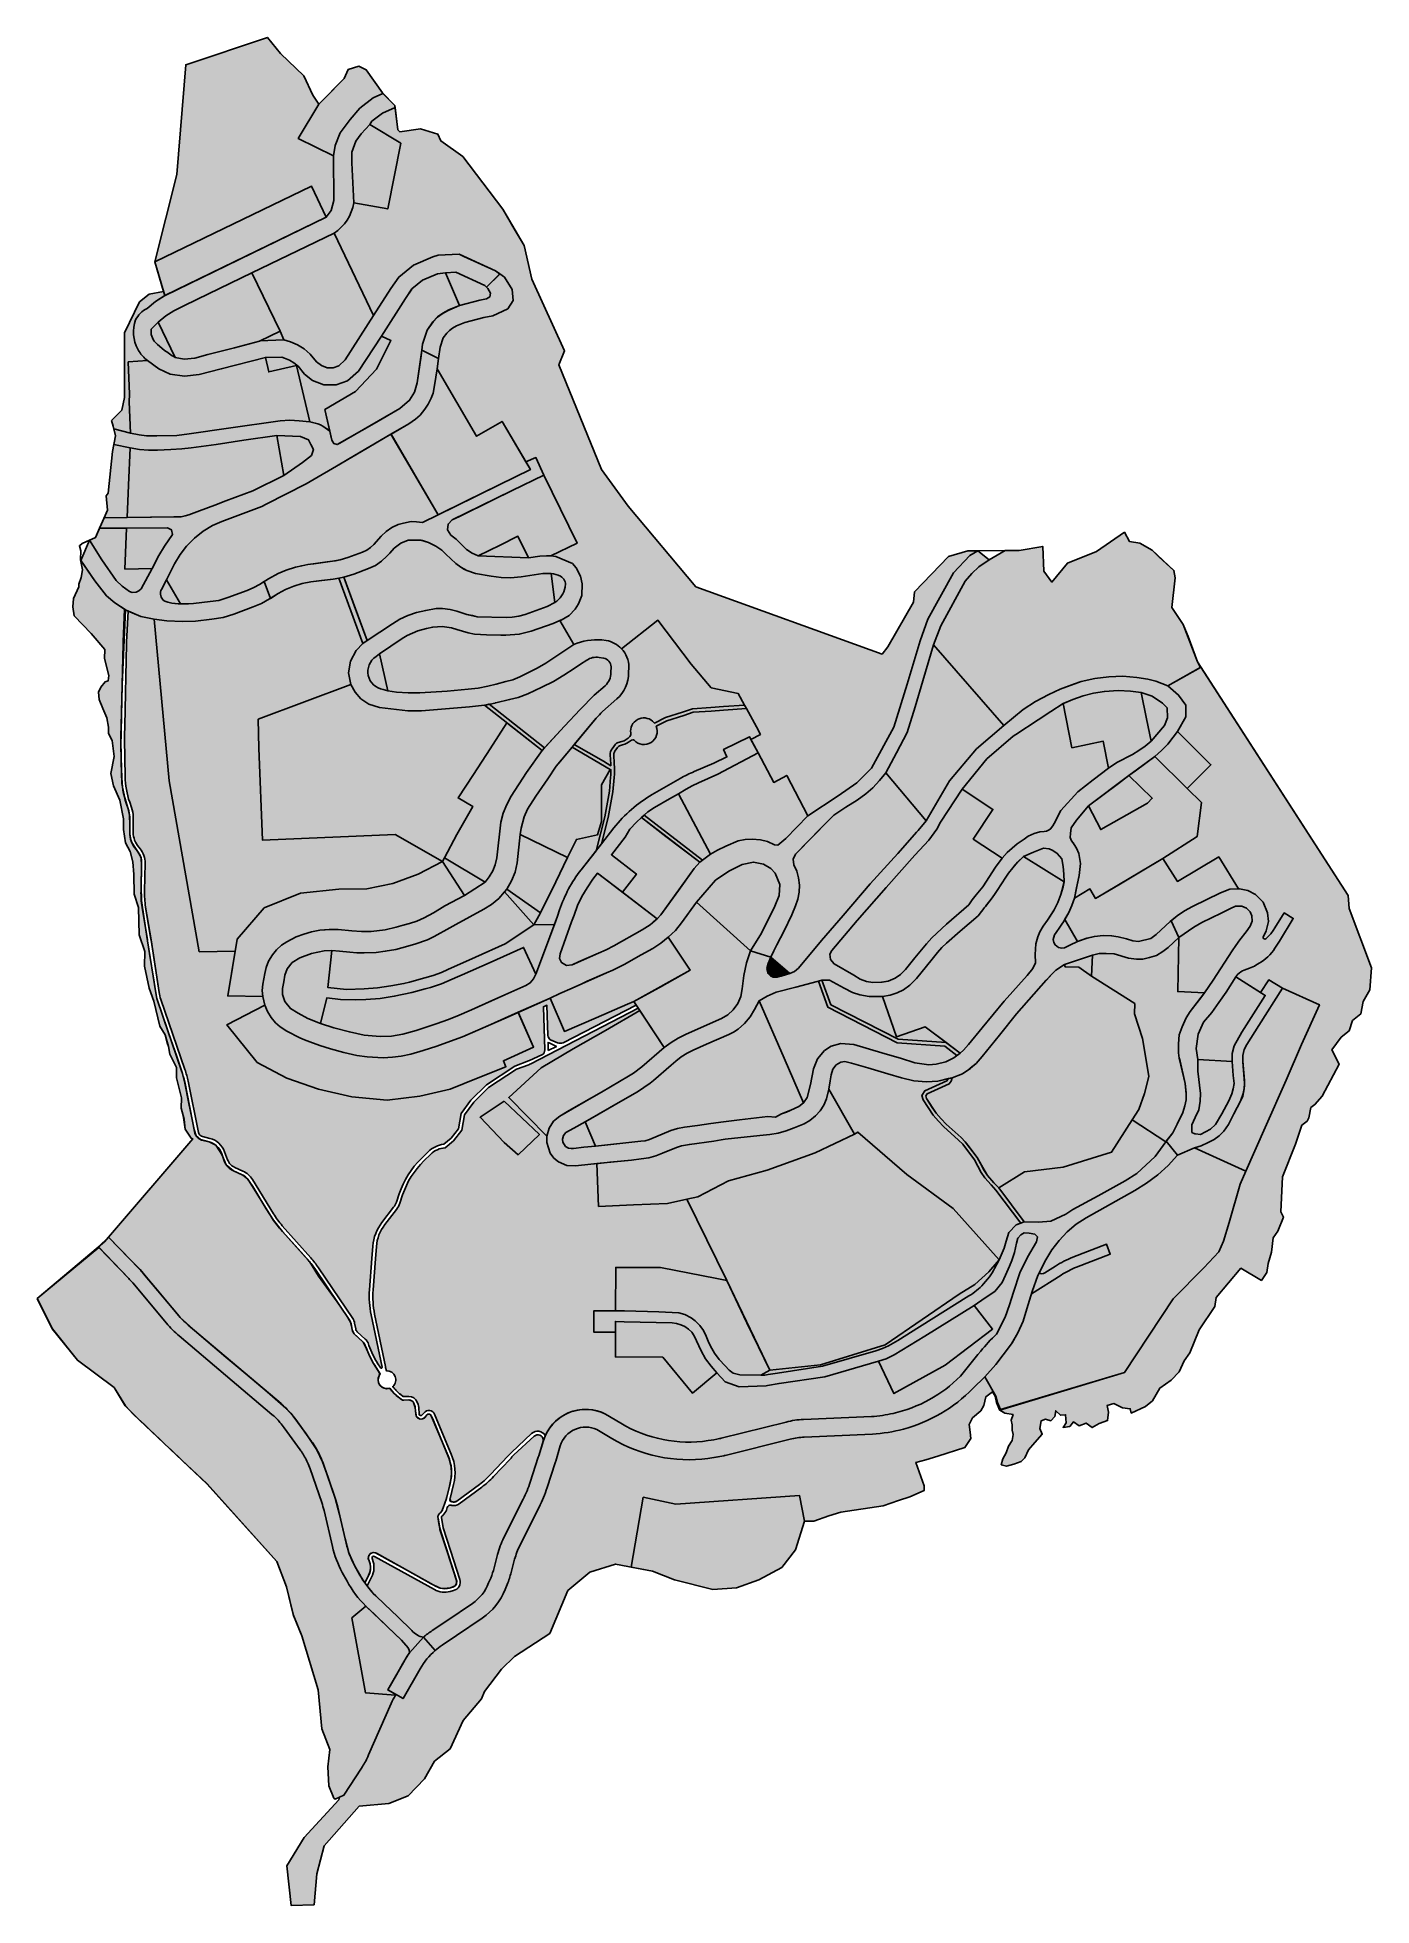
# Model space of a CAD drawing. Header units: inches. Extents: x 405430 to 406183, y 3036701 to 3037756.
import ezdxf

# ---------------------------------------------------------------- set-up
doc = ezdxf.new("R2010")
doc.units = ezdxf.units.IN
doc.header["$MEASUREMENT"] = 0
for name, color, linetype in [('Boundary', 3, 'Continuous'), ('Environment Coservation Precinct', 62, 'Continuous'), ('Footpath', 30, 'Continuous'), ('Green Corridor', 61, 'Continuous'), ('Heritage Precinct', 53, 'Continuous'), ('PlotBoundaryA', 255, 'Continuous'), ('Precinct Boundary', 17, 'Continuous'), ('Recreational Precinct', 63, 'Continuous'), ('Road', 254, 'Continuous'), ('Urban Core', 22, 'Continuous'), ('Urban Village-1', 31, 'Continuous'), ('Urban Village-2', 51, 'Continuous')]:
    doc.layers.add(name, color=color, linetype=linetype)
for name, color, linetype, true_color in [('Institution Precinct', 7, 'Continuous', 0x63d7b6), ('Service Precinct', 7, 'Continuous', 0xa8beff), ('Vegetable Market Precinct', 7, 'Continuous', 0xf1bbac)]:
    doc.layers.add(name, color=color, linetype=linetype, true_color=true_color)

msp = doc.modelspace()

# ---------------------------------------------------------------- hatches: boundary and pattern name
at = {"layer": 'Environment Coservation Precinct'}
h = msp.add_hatch(color=256, dxfattribs=at)
h.dxf.hatch_style = 1
h.paths.add_polyline_path([(405608.6, 3037024), (405607.5, 3037026.1), (405607.1, 3037028.4), (405606.6, 3037030.6), (405604.6, 3037033.8), (405599, 3037042), (405588.4, 3037056.5), (405583.3, 3037064.8), (405576.9, 3037072), (405568.2, 3037081.8), (405563, 3037088.1), (405558.9, 3037094.6), (405551.3, 3037107.1), (405548.4, 3037111.4), (405545.8, 3037113.6), (405540.5, 3037116), (405536.4, 3037119.4), (405533.9, 3037125.3), (405530.5, 3037130.4), (405526.7, 3037132.4), (405521.8, 3037133.6), (405519.3, 3037135.8), (405518.3, 3037139.3), (405517, 3037146), (405515.3, 3037154), (405513, 3037165.5), (405511.7, 3037170.9), (405508.4, 3037180.6), (405504, 3037193.3), (405497.2, 3037213.4), (405496.5, 3037216.5), (405495, 3037226.2), (405493.6, 3037235.2), (405491.9, 3037245.9), (405489.9, 3037258.4), (405488.4, 3037268.7), (405488.3, 3037276.5), (405488.5, 3037288.1), (405488.2, 3037292.9), (405485.8, 3037297.1), (405482.7, 3037302), (405481.8, 3037306.2), (405481.8, 3037311.5), (405481.7, 3037316.8), (405481, 3037320.5), (405479, 3037326.7), (405477.7, 3037332.7), (405477.3, 3037337.7), (405477.1, 3037343.6), (405476.9, 3037355.4), (405477.5, 3037390.5), (405479.4, 3037432.9), (405473.4, 3037436.8), (405468.8, 3037440.8), (405462.1, 3037449.3), (405454.1, 3037461.1), (405455.2, 3037455.4), (405454.4, 3037451.2), (405453.1, 3037447.4), (405453.1, 3037445.9), (405450.1, 3037439.3), (405449.7, 3037434.5), (405450.4, 3037429.5), (405460.1, 3037419.5), (405467.7, 3037410.5), (405467.6, 3037405.4), (405470, 3037395.7), (405469.6, 3037392.7), (405467.9, 3037392.1), (405465.6, 3037389.2), (405464.1, 3037386.3), (405464.5, 3037382.2), (405466.7, 3037377.2), (405468.9, 3037371.8), (405469.9, 3037366.5), (405469.9, 3037363), (405471.9, 3037359.1), (405473.1, 3037350), (405471.2, 3037340.5), (405472.7, 3037333.4), (405476.3, 3037325.4), (405478.4, 3037314.9), (405478.3, 3037308.8), (405479.5, 3037301.3), (405482, 3037296.3), (405483.6, 3037290.6), (405484.1, 3037283.4), (405484.4, 3037272.2), (405486.8, 3037264.7), (405487.1, 3037249.3), (405490.3, 3037239.8), (405490.2, 3037231.6), (405492.9, 3037219.1), (405495.4, 3037211.9), (405498.8, 3037197.7), (405501.8, 3037192.9), (405503.2, 3037187.8), (405503.7, 3037186.2), (405504.5, 3037181.9), (405508.3, 3037174.3), (405508.3, 3037168.6), (405511.1, 3037157.2), (405510.9, 3037151.3), (405512.5, 3037145.2), (405513.2, 3037139.6), (405516.6, 3037134.4), (405517.4, 3037134.1), (405469.9, 3037078.5), (405482.8, 3037065.2), (405487.7, 3037060.2), (405491.1, 3037056.2), (405499.2, 3037046.5), (405510.3, 3037033.2), (405521.1, 3037023.6), (405536.2, 3037010.8), (405547.5, 3037001.3), (405559.5, 3036991.1), (405570.1, 3036981.9), (405574.2, 3036977.4), (405581.5, 3036967.4), (405587.6, 3036958.4), (405590.8, 3036951.7), (405593.9, 3036942.8), (405597.9, 3036931.2), (405600.4, 3036921.9), (405603.5, 3036908.2), (405605.7, 3036900.3), (405608.9, 3036893), (405611.9, 3036887.6), (405614.6, 3036883.3), (405615.7, 3036885.3), (405616.7, 3036887.4), (405617.4, 3036888.8), (405617.8, 3036890.6), (405617.8, 3036892.4), (405617.7, 3036894), (405617.1, 3036895.7), (405616.6, 3036897), (405616.9, 3036898.7), (405618.1, 3036900), (405619.5, 3036900.4), (405620.7, 3036900.2), (405624.5, 3036898.1), (405627.5, 3036896.5), (405635.3, 3036892.2), (405643.5, 3036887.6), (405652.2, 3036882.8), (405657.2, 3036880.3), (405659.1, 3036880), (405663, 3036880.5), (405665.7, 3036881.5), (405666.5, 3036882.9), (405666.6, 3036884.2), (405665.3, 3036888.3), (405660.6, 3036903), (405657.7, 3036911.8), (405656.8, 3036914.9), (405656.5, 3036916.8), (405655.9, 3036920.7), (405656.6, 3036922.2), (405658.2, 3036923.8), (405659, 3036925.6), (405660.7, 3036930.9), (405662.3, 3036937), (405663.4, 3036942.5), (405663.6, 3036945.5), (405663.4, 3036948.6), (405662.3, 3036953.4), (405660.3, 3036958.5), (405657.2, 3036965.8), (405653.4, 3036974.9), (405652.3, 3036977.5), (405651.3, 3036978.6), (405650, 3036978.4), (405649.3, 3036977.6), (405647.9, 3036976.1), (405645.9, 3036975.7), (405643.9, 3036977), (405643.2, 3036980.4), (405643.1, 3036982.3), (405642.1, 3036985.2), (405641.2, 3036986.1), (405639.6, 3036986.6), (405636, 3036986.5), (405633.6, 3036988.1), (405631, 3036990.4), (405628.7, 3036993.2), (405626.8, 3036992.9), (405624.6, 3036993.6), (405623.1, 3036995), (405622.4, 3036996.3), (405622.1, 3036997.8), (405622.3, 3036999), (405623.2, 3037001.6), (405619.6, 3037007.2), (405617.4, 3037011.1), (405615.1, 3037016.8), (405613.8, 3037019.2), (405610.5, 3037022.2)])
h = msp.add_hatch(color=256, dxfattribs=at)
h.dxf.hatch_style = 1
h.paths.add_polyline_path([(406170.7, 3037264.1), (406170.1, 3037271.5), (406087, 3037400.4), (406068.3, 3037389.9), (406074.4, 3037384.7), (406078.5, 3037379.1), (406078.4, 3037372.4), (406073.7, 3037364.2), (406092.6, 3037345.4), (406079.2, 3037332), (406087.3, 3037324), (406084.8, 3037304.8), (406065.5, 3037292.5), (406073.7, 3037279.5), (406097.1, 3037293.3), (406108.3, 3037275.3), (406108.7, 3037275.3), (406113.5, 3037274.3), (406117.9, 3037272), (406122.2, 3037267.7), (406124.7, 3037261.8), (406125.1, 3037256.9), (406123.8, 3037251.5), (406122.1, 3037247.9, 0.634951), (406123.7, 3037247.1, 0.081987), (406127.8, 3037251.8), (406128.7, 3037253.3), (406134.1, 3037261.7), (406139.2, 3037258.6), (406131.3, 3037245.8), (406128.8, 3037241.8, -0.125189), (406119.9, 3037233.2), (406118.1, 3037232.1, -0.040073), (406114.5, 3037230.4), (406111.4, 3037229.3, 0.104832), (406107.9, 3037227, 0.041395), (406107.2, 3037226.3), (406106.8, 3037225.6), (406120.7, 3037216.8), (406125.3, 3037223.8), (406133, 3037219.1), (406153.9, 3037209.8), (406143.9, 3037187.3), (406135.1, 3037167.2), (406123.2, 3037140.4), (406112.3, 3037115.9), (406109.1, 3037108.5), (406103, 3037086.8), (406099.8, 3037076.2), (406097.2, 3037070.2), (406088.6, 3037061.3), (406071.4, 3037043.7), (406043.9, 3037002.1), (405973.4, 3036980.9), (405976.2, 3036979.1), (405980.9, 3036978.3), (405979.8, 3036975.1), (405980.4, 3036972.5), (405980.4, 3036969.6), (405980.9, 3036967.1), (405980.3, 3036963.6), (405978.3, 3036960.4), (405976.9, 3036956.7), (405975, 3036953.3), (405974.2, 3036950), (405977.2, 3036949.1), (405981.3, 3036950.3), (405985.4, 3036951.8), (405987.5, 3036953.9), (405989.6, 3036958.4), (405993.1, 3036962.6), (405997.4, 3036967.3), (405995.9, 3036970.4), (405996.7, 3036974.7), (405999.2, 3036975.7), (406002.3, 3036974.8), (406004.4, 3036977.2), (406005, 3036980.5), (406007.6, 3036977.9), (406010.5, 3036978.2), (406010.9, 3036973.6), (406009.1, 3036971.1), (406012.9, 3036971.6), (406015.1, 3036974.3), (406018.3, 3036972), (406022.1, 3036973.5), (406025.5, 3036971), (406029.6, 3036973.3), (406034.3, 3036974.9), (406034.7, 3036979.6), (406034.1, 3036983.5), (406037.8, 3036984.5), (406042.7, 3036982.2), (406047.1, 3036981.6), (406047.6, 3036979.2), (406055.6, 3036982.8), (406059.6, 3036986.1), (406063.8, 3036993.3), (406070.2, 3036997.8), (406074.8, 3037002.4), (406077.6, 3037008.6), (406080.7, 3037013.2), (406086, 3037026.2), (406094.9, 3037039.3), (406095.6, 3037044.5), (406109.6, 3037061), (406121.2, 3037054.1), (406124.3, 3037058.6), (406124.9, 3037063.6), (406126.9, 3037070.1), (406127.9, 3037078.1), (406130.5, 3037081.9), (406133.6, 3037089.8), (406132.2, 3037092.8), (406133.1, 3037112.6), (406140.5, 3037131.1), (406144.1, 3037141.7), (406147, 3037144.1), (406148, 3037145.9), (406149.1, 3037151.7), (406151.4, 3037153.4), (406155.5, 3037158.2), (406165.1, 3037176.3), (406160.9, 3037184.4), (406166.3, 3037191.4), (406170.7, 3037195.1), (406172.7, 3037200.9), (406177.3, 3037204.6), (406178.7, 3037211.6), (406182.4, 3037218.3), (406183.4, 3037230.6)])
h = msp.add_hatch(color=256, dxfattribs=at)
h.dxf.hatch_style = 1
h.paths.add_polyline_path([(406009.2, 3037118), (405987.4, 3037115.5), (405972.8, 3037106.3), (405987.2, 3037087.1), (405987.2, 3037087.1), (405995.2, 3037087), (406002.3, 3037087.6), (406010.7, 3037091.6), (406014.7, 3037094.2), (406028.9, 3037101.9), (406044.2, 3037110.3), (406050.7, 3037114.4), (406061.2, 3037124), (406067.1, 3037132.4), (406048.2, 3037144.8), (406036.5, 3037126.6)])
h = msp.add_hatch(color=256, dxfattribs=at)
h.dxf.hatch_style = 1
h.paths.add_polyline_path([(405591.6, 3036924.2, 0.027107), (405590.3, 3036928.6), (405583.7, 3036947.7, 0.023504), (405582.2, 3036951.3, 0.041912), (405578.8, 3036957.4, 0.007226), (405578.1, 3036958.4), (405569.1, 3036970.9, 0.02268), (405566.7, 3036973.9, 0.038049), (405562.2, 3036978.4), (405509.7, 3037022.8, -0.043325), (405502.6, 3037029.9), (405483.5, 3037052.8, 0.005258), (405482.9, 3037053.5, 0.01346), (405481.4, 3037055.1), (405464.4, 3037072.6), (405429.6, 3037043.8), (405438.2, 3037026.8), (405452.3, 3037009), (405473.1, 3036993.6), (405479.4, 3036983.2), (405483.8, 3036978.6), (405525.4, 3036939.2), (405565, 3036895.3), (405570.4, 3036881.1), (405574.3, 3036864.8), (405579, 3036853.4), (405588.3, 3036822.8), (405590.4, 3036800.9), (405594.9, 3036789.1), (405593.7, 3036779.4), (405594.4, 3036768.7), (405597.2, 3036761.7), (405597.9, 3036761.1), (405602.8, 3036763.4), (405612.8, 3036778.7, 0.036381), (405616.4, 3036785.1, 0.005642), (405616.8, 3036786.1), (405629.6, 3036815.2, -0.026536), (405632, 3036819.9), (405615, 3036821.2), (405607.3, 3036863.5), (405615.3, 3036870.2, -0.07631), (405604.6, 3036884.2), (405601.9, 3036889.2, -0.068214), (405596.3, 3036903.9)])
h = msp.add_hatch(color=256, dxfattribs=at)
h.dxf.hatch_style = 1
h.paths.add_polyline_path([(405926, 3036951.3), (405931.5, 3036952.8), (405938.3, 3036954.9), (405953.7, 3036959.7), (405957.1, 3036964.8), (405956.6, 3036968.4), (405956.1, 3036972.7), (405958, 3036976.4), (405962.6, 3036980.4), (405964.4, 3036983.5), (405965.5, 3036988.4), (405969.7, 3036991.4), (405964.9, 3036999.6), (405958.2, 3036993, -0.132438), (405918.9, 3036970.1, -0.050945), (405901.4, 3036967.3), (405862.9, 3036965.6, 0.049982), (405855, 3036964.4), (405818.3, 3036955.3, -0.002569), (405817.4, 3036955.1, -0.026619), (405808.5, 3036953.5, -0.167951), (405754.2, 3036964.8), (405745.8, 3036969.8, 0.457183), (405725.1, 3036960.7), (405722.5, 3036952.1, -0.004513), (405722.1, 3036951.1), (405717.6, 3036937.1, -0.037134), (405713.1, 3036926.1), (405702.2, 3036904.3, 0.051684), (405699.3, 3036896.6), (405697.3, 3036889.2, -0.030085), (405695.1, 3036882.4), (405693.9, 3036879.5, -0.151142), (405681, 3036863.4), (405666.5, 3036853.6), (405658.3, 3036848.1, 0.030689), (405654.4, 3036845.1, 0.083849), (405646, 3036834.8), (405636.3, 3036817.9), (405632.2, 3036820.2, 0.028384), (405629.6, 3036815.2), (405616.8, 3036786.1, -0.005642), (405616.4, 3036785.1, -0.036381), (405612.8, 3036778.7), (405602.8, 3036763.4), (405600.3, 3036762.3), (405599.9, 3036760.7), (405580.3, 3036739.4), (405570.6, 3036723.5), (405573.1, 3036701), (405586, 3036701.5), (405587.6, 3036718.9), (405591.7, 3036734.7), (405611.4, 3036757.1), (405628.3, 3036758.6), (405639.2, 3036762.9), (405648.4, 3036772.5), (405654.1, 3036782.5), (405662.9, 3036789.6), (405670.3, 3036805.5), (405680.6, 3036817.8), (405682.3, 3036822), (405691.9, 3036834.6), (405699.3, 3036841.6), (405719.1, 3036854.6), (405729.4, 3036878.9), (405741.8, 3036889.3), (405756.3, 3036893.9), (405765.1, 3036892.2), (405771.9, 3036931.6), (405790.3, 3036927.8), (405860.3, 3036932.6), (405863, 3036918.1), (405868.3, 3036918.1), (405876.8, 3036921.1), (405883.6, 3036923.2), (405907.5, 3036926.7), (405916.2, 3036929.8), (405922.6, 3036931.9), (405930.7, 3036935.5), (405930.7, 3036938)])
h = msp.add_hatch(color=256, dxfattribs=at)
h.dxf.hatch_style = 1
h.paths.add_polyline_path([(405704.1, 3036930.6, 0.037134), (405708.1, 3036940.2), (405712.6, 3036954.2, 0.004513), (405712.9, 3036955.1), (405715.4, 3036963.3), (405715.4, 3036964.1, 0.634085), (405710.3, 3036966.1), (405698.9, 3036955.5, 0.015869), (405696.7, 3036953.2), (405687.3, 3036943.3, -0.044687), (405680.7, 3036937.3), (405667.9, 3036927.9, -0.218336), (405663.8, 3036927), (405663.5, 3036927.1, 0.384565), (405661.1, 3036925.8), (405660.7, 3036924.4, -0.128855), (405658.7, 3036921.4), (405658.3, 3036921.1, 0.255662), (405658, 3036920.2), (405659, 3036914.4), (405663.1, 3036901.6), (405668.3, 3036885.2, -0.431169), (405664.8, 3036878.9), (405662.8, 3036878.4, -0.192035), (405654, 3036879.5), (405620.2, 3036898.2, 0.705378), (405618.8, 3036897), (405619, 3036896.4, -0.217994), (405618.5, 3036886.5), (405615.9, 3036881.5, 0.036691), (405620.8, 3036876), (405625.8, 3036871.2), (405633.3, 3036864), (405641.2, 3036856.4, 0.189831), (405647.8, 3036852.6, -0.030689), (405652.7, 3036856.3), (405660.9, 3036861.9), (405675.4, 3036871.7, 0.151142), (405684.6, 3036883.2), (405685.8, 3036886, 0.030085), (405687.7, 3036891.8), (405689.6, 3036899.2, -0.051684), (405693.2, 3036908.8)])
at = {"layer": 'Footpath'}
h = msp.add_hatch(color=256, dxfattribs=at)
h.dxf.hatch_style = 1
h.paths.add_polyline_path([(405613.6, 3037413.9), (405616, 3037415.5), (405602.8, 3037451.3), (405599.9, 3037450.7)])
h = msp.add_hatch(color=256, dxfattribs=at)
h.dxf.hatch_style = 1
h.paths.add_polyline_path([(405684.9, 3037379.5), (405684.8, 3037379.5), (405683.4, 3037379.2), (405683, 3037379.1), (405682.9, 3037379.1), (405682.9, 3037379.1), (405682.8, 3037379.1), (405682.6, 3037379.1), (405682.3, 3037379), (405694.9, 3037369.1), (405694.9, 3037369.1), (405714.9, 3037353.5), (405716.2, 3037355)])
h = msp.add_hatch(color=256, dxfattribs=at)
h.dxf.hatch_style = 1
h.paths.add_polyline_path([(405753.3, 3037342.7), (405753.7, 3037342.5, -0.020638), (405753.5, 3037338.4), (405752.8, 3037330.4), (405750.2, 3037316), (405745.3, 3037296.8), (405748.3, 3037300.7), (405752.1, 3037315.6), (405754.8, 3037330.1), (405755.5, 3037338.2, 0.036644), (405755.6, 3037345.8), (405755.3, 3037351.1, -0.177909), (405755.9, 3037353.1), (405757.4, 3037355.1, -0.164027), (405759, 3037356.2), (405760.3, 3037356.6, 0.104462), (405764.7, 3037358.9, -0.205822), (405766, 3037359.4, -0.121602), (405766.8, 3037359.2, 0.829987), (405779.3, 3037367.1), (405785.3, 3037370.2), (405794.8, 3037373.2), (405800.2, 3037375), (405810.3, 3037375.7), (405817.3, 3037376.2), (405830.2, 3037377.2), (405829.1, 3037379.1), (405817.2, 3037378.2), (405810.2, 3037377.7), (405799.8, 3037376.9), (405794.2, 3037375.1), (405784.6, 3037372.1), (405778.3, 3037368.9, 0.015079), (405778, 3037369.2, 0.696304), (405764.8, 3037364.3, 0.062549), (405765, 3037362.5, -0.157983), (405764.5, 3037361.4), (405764.1, 3037361.1, -0.128641), (405759.8, 3037358.5), (405757.8, 3037357.9, 0.16403), (405756.2, 3037356.9), (405754.3, 3037354.3, 0.177909), (405753.3, 3037351), (405753.6, 3037345.7, -0.004228), (405753.6, 3037344.8), (405749.5, 3037347.3), (405733, 3037356.8), (405731.7, 3037355.2)])
h = msp.add_hatch(color=256, dxfattribs=at)
h.dxf.hatch_style = 1
h.paths.add_polyline_path([(405772.4, 3037316.9), (405770.9, 3037315.6), (405803.9, 3037290.3), (405805.5, 3037291.4)])
h = msp.add_hatch(color=256, dxfattribs=at)
h.dxf.hatch_style = 1
h.paths.add_polyline_path([(405942.3, 3037186.4), (405949.1, 3037181.2), (405950.9, 3037182.4), (405943, 3037188.4), (405916, 3037190.3), (405877.9, 3037209.8), (405872.8, 3037223.7), (405870.9, 3037223.2), (405876.3, 3037208.4), (405915.4, 3037188.3)])
h = msp.add_hatch(color=256, dxfattribs=at)
h.dxf.hatch_style = 1
h.paths.add_polyline_path([(405972.8, 3037106.3), (405970, 3037109.3), (405966.5, 3037113.3), (405964.6, 3037116.2), (405963.2, 3037118.7), (405960.5, 3037123.5), (405957.5, 3037127.5), (405956, 3037129.6), (405953.9, 3037132.3), (405951.5, 3037134.8), (405943, 3037142.4), (405940.2, 3037145.3), (405937.4, 3037148.6), (405935.1, 3037151.8), (405932, 3037156.9), (405931.5, 3037158.3), (405932.3, 3037159.5), (405944.8, 3037165.2), (405945.9, 3037166.6), (405946.4, 3037168.6), (405944.2, 3037168.1), (405944.1, 3037167.5), (405943.5, 3037166.9), (405931, 3037161.1), (405929.3, 3037158.6), (405930.1, 3037156.1), (405935.8, 3037147.4), (405938.7, 3037144), (405941.6, 3037141), (405950.1, 3037133.3), (405952.4, 3037131), (405959, 3037122.2), (405962.9, 3037115.1), (405965, 3037112.1), (405968.5, 3037108), (405971.2, 3037105), (405985.2, 3037086.4), (405987.2, 3037087.1)])
at = {"layer": 'Green Corridor'}
h = msp.add_hatch(color=256, dxfattribs=at)
h.dxf.hatch_style = 1
h.paths.add_polyline_path([(405921, 3037390.9), (405928.4, 3037415.3), (405932.8, 3037427.5), (405947.3, 3037453.7), (405956.5, 3037463.5), (405960.9, 3037466.2), (405955.3, 3037466.2), (405944.4, 3037462.9), (405925.2, 3037443), (405924.6, 3037437.1), (405910.2, 3037412), (405906.9, 3037407.9), (405801.7, 3037445.8), (405763.5, 3037491.4), (405748.3, 3037512.1), (405724.2, 3037571.3), (405727.4, 3037579.2), (405709, 3037619.6), (405704.6, 3037638.7), (405699.6, 3037647.2), (405692.7, 3037659.2), (405670, 3037688.9), (405657.5, 3037697.7), (405655.9, 3037701.6), (405646.1, 3037704.5), (405634.5, 3037702.8), (405633.3, 3037703.9), (405631.7, 3037716.6), (405624.6, 3037713.4), (405618.7, 3037708.9), (405617.4, 3037707), (405634.9, 3037696.4), (405627.6, 3037659.3), (405608.4, 3037662.7, -0.206972), (405597.3, 3037645.6), (405619.6, 3037599.1), (405629.3, 3037614.3), (405633.8, 3037620.8), (405642.1, 3037627.6), (405653, 3037632.3), (405656, 3037633.1), (405667.9, 3037633.7), (405670.6, 3037632.4), (405688.4, 3037624.3), (405690.9, 3037622.6), (405690.9, 3037622.6), (405693.5, 3037620.8), (405697.8, 3037613.8), (405698.4, 3037607.6), (405695.4, 3037602.9), (405686.9, 3037599), (405681.8, 3037598), (405671.2, 3037595.2), (405666.4, 3037593.2), (405664.2, 3037592), (405662.4, 3037590.7), (405660.9, 3037589.2), (405659, 3037586.4), (405657.2, 3037581.2), (405656.3, 3037574.8), (405656.3, 3037574.8), (405655.5, 3037569), (405677.8, 3037530.9), (405692.2, 3037539.3), (405705.7, 3037516.4), (405711.3, 3037518.9), (405715.7, 3037509), (405715.7, 3037509), (405734.6, 3037470.5), (405719.8, 3037463.3), (405722.5, 3037462.9), (405731.9, 3037459.1), (405734.1, 3037456.6), (405736.5, 3037451.9), (405737.5, 3037447.5), (405737.2, 3037441), (405735.4, 3037436.3), (405733.5, 3037433.2), (405730, 3037429.7), (405725.6, 3037427.1, -0.010716), (405724.8, 3037426.8), (405732.7, 3037413.3, -0.117664), (405748.5, 3037415.9), (405751, 3037415.5, -0.169339), (405759.7, 3037410.9), (405780.2, 3037427), (405799.1, 3037402.2), (405810.4, 3037388.8), (405825.6, 3037385.6), (405829.1, 3037379.1), (405830.2, 3037377.2), (405835.9, 3037366.8), (405838.1, 3037362.5), (405832.8, 3037359.7), (405836.9, 3037352.1), (405845.7, 3037335.4), (405853, 3037339.3), (405865, 3037316.5), (405882.1, 3037327.8), (405892.7, 3037335.2), (405900.8, 3037343.5), (405913.6, 3037366.6)])
h = msp.add_hatch(color=256, dxfattribs=at)
h.dxf.hatch_style = 1
h.paths.add_polyline_path([(405666, 3037623.6), (405660.3, 3037623.2), (405668.2, 3037604.8), (405679.6, 3037607.8), (405683.3, 3037608.5), (405685.2, 3037609.6), (405685.6, 3037611.7), (405684.2, 3037614.3), (405683.4, 3037615.1), (405682.5, 3037616)])
h = msp.add_hatch(color=256, dxfattribs=at)
h.dxf.hatch_style = 1
h.paths.add_polyline_path([(405481.6, 3037550.3), (405481.7, 3037554.6), (405481, 3037572.9), (405491.8, 3037573.6), (405490.3, 3037574.9, -0.076889), (405486.4, 3037580.1, -0.206633), (405485.1, 3037596.6, -0.154315), (405491.6, 3037603.1), (405496.3, 3037607), (405501.6, 3037610.4), (405501, 3037612.6), (405492.9, 3037611.2), (405487.3, 3037606.8), (405478.9, 3037589.4), (405478.9, 3037552.8), (405477.3, 3037545.6), (405471.6, 3037539.8), (405472.5, 3037536.6), (405472.9, 3037535), (405482.3, 3037532.6)])
h = msp.add_hatch(color=256, dxfattribs=at)
h.dxf.hatch_style = 1
h.paths.add_polyline_path([(405501.2, 3037579.6, 0.017861), (405507.5, 3037575.4), (405497.9, 3037595.3), (405494, 3037591.4, 0.234539), (405496.3, 3037583.9, 0.044668), (405497.5, 3037582.8)])
h = msp.add_hatch(color=256, dxfattribs=at)
h.dxf.hatch_style = 1
h.paths.add_polyline_path([(405592, 3037546), (405609.3, 3037556.1), (405621.3, 3037568.8), (405629.4, 3037584.9), (405624.1, 3037587.5), (405611, 3037567.6), (405604.9, 3037562.2), (405598.4, 3037559.9), (405591.5, 3037559.9), (405585.1, 3037562.4), (405580.6, 3037566), (405576.9, 3037570.5), (405576.3, 3037570.9), (405576.1, 3037570.9), (405583.6, 3037539, -0.155329), (405594.8, 3037533.8)])
h = msp.add_hatch(color=256, dxfattribs=at)
h.dxf.hatch_style = 1
h.paths.add_polyline_path([(405482, 3037524.4), (405472.8, 3037526.3), (405472.1, 3037522.2), (405469.6, 3037498.8), (405468.5, 3037497.2), (405469.2, 3037489.2), (405467.3, 3037484.9), (405480.3, 3037485), (405481.1, 3037503.3)])
h = msp.add_hatch(color=256, dxfattribs=at)
h.dxf.hatch_style = 1
h.paths.add_polyline_path([(405479.1, 3037455.9), (405480, 3037479), (405464.7, 3037478.9), (405462.5, 3037473.8), (405459.1, 3037472.3), (405466.1, 3037461.1), (405474.2, 3037449.5), (405477.6, 3037446.3), (405481.7, 3037443.3), (405483.3, 3037442.7), (405485.4, 3037442.8), (405487, 3037443.5), (405488.3, 3037444.8), (405494.5, 3037456.2)])
h = msp.add_hatch(color=256, dxfattribs=at)
h.dxf.hatch_style = 1
h.paths.add_polyline_path([(405502.6, 3037449.8), (405499.7, 3037444.4), (405499.4, 3037443.7), (405499.2, 3037442.9), (405499.2, 3037441.8), (405499.5, 3037440.1), (405499.9, 3037439.4), (405500.7, 3037438.4), (405501.6, 3037437.8), (405503.4, 3037437.1), (405505.7, 3037436.7), (405507.5, 3037436.4), (405509.2, 3037436.3), (405510.6, 3037436.3)])
h = msp.add_hatch(color=256, dxfattribs=at)
h.dxf.hatch_style = 1
h.paths.add_polyline_path([(405722, 3037437, 0.205113), (405727.8, 3037445.6), (405727.9, 3037446.2, 0.353091), (405725.2, 3037451.8, 0.089118), (405719.9, 3037453.3)])
h = msp.add_hatch(color=256, dxfattribs=at)
h.dxf.hatch_style = 1
h.paths.add_polyline_path([(405495.7, 3037427.5), (405488.1, 3037429.1), (405480.9, 3037432.1), (405480.1, 3037414.6, 0.004888), (405480.1, 3037413.7), (405479, 3037367.3), (405478.8, 3037361.9, 0.011101), (405478.8, 3037359.7), (405479.2, 3037338.7, 0.07732), (405481.8, 3037324.2), (405482.8, 3037321.2, -0.081575), (405483.8, 3037315.8), (405483.8, 3037307.2, 0.177074), (405486.9, 3037298.8), (405487.7, 3037297.9, -0.183659), (405490.5, 3037289.8), (405490.2, 3037273.9, 0.022242), (405490.3, 3037269.6, 0.024103), (405490.8, 3037265), (405493.9, 3037246.5), (405498.5, 3037216.8, 0.044359), (405499.4, 3037212.8), (405513, 3037173.2, -0.032593), (405514.8, 3037166.6), (405520.7, 3037137.7, 0.125108), (405521.3, 3037136.4, 0.157403), (405522.9, 3037135.4), (405527.1, 3037134.3, -0.246752), (405535.4, 3037126.8), (405537.1, 3037122.3, 0.199968), (405541.3, 3037117.8), (405545.8, 3037115.8, -0.149517), (405551.1, 3037111.1), (405563, 3037091.8, 0.043957), (405568, 3037085), (405584.2, 3037066.8, -0.033273), (405588.4, 3037061.3), (405607.8, 3037032.6, -0.104018), (405608.9, 3037030), (405609.5, 3037026.7, 0.165082), (405610.4, 3037025), (405614.9, 3037020.9, -0.125394), (405616.8, 3037018), (405617, 3037017.3, 0.059601), (405622, 3037007), (405623.3, 3037005.1), (405623.5, 3037004.7, 0.287178), (405624, 3037004.5, 0.439794), (405624.4, 3037005.1), (405618.2, 3037034.7, -0.070905), (405617.3, 3037048.8), (405618.7, 3037066.5), (405619.2, 3037073.5, -0.145704), (405624.3, 3037086.8), (405630.9, 3037095.4, 0.083302), (405632.5, 3037098.3), (405634.1, 3037103, -0.119443), (405646.6, 3037123), (405650.5, 3037126.8, -0.165196), (405659.2, 3037131), (405663.4, 3037134.4), (405667.6, 3037139.8), (405669.1, 3037148.4), (405674.6, 3037156), (405683.4, 3037164.5), (405699.4, 3037175.2), (405707.2, 3037178.1), (405707.6, 3037178.3), (405714.6, 3037181.5, 0.303522), (405716.3, 3037184.3), (405715.5, 3037208.7), (405717.5, 3037209.5), (405718.1, 3037192.5, 0.300632), (405720, 3037189.8), (405723.5, 3037188.2, 0.086444), (405726.7, 3037188.2), (405768, 3037209.5), (405766.6, 3037211.6), (405763.1, 3037210.1), (405745.4, 3037202.4), (405727.4, 3037194.7), (405719.3, 3037213.6), (405719.3, 3037213.6), (405719.3, 3037213.6), (405701.2, 3037205.5), (405710, 3037185.9), (405692.9, 3037178.2), (405694.4, 3037174.8), (405678.7, 3037168.5), (405662.8, 3037162.2), (405645.8, 3037158.2), (405627.2, 3037156), (405607.3, 3037157.8), (405588.5, 3037162.2), (405570.5, 3037168.3), (405553.8, 3037177.2), (405536.6, 3037198.4), (405558.1, 3037209.6), (405557, 3037214.5), (405537.2, 3037214.8), (405541.4, 3037240.1), (405521.1, 3037239.7), (405504.1, 3037336.3)])
h = msp.add_hatch(color=256, dxfattribs=at)
h.dxf.hatch_style = 1
h.paths.add_polyline_path([(405625.1, 3037387.8), (405627.7, 3037387.1), (405622.9, 3037408.1), (405621, 3037406.5, 0.690357)])
h = msp.add_hatch(color=256, dxfattribs=at)
h.dxf.hatch_style = 1
h.paths.add_polyline_path([(405721.3, 3037392.4), (405714.7, 3037389.1), (405706.7, 3037385.4), (405701.2, 3037383.4), (405696.4, 3037382.2), (405688.6, 3037380.4, -0.002662), (405688.1, 3037380.2), (405682.9, 3037379.1), (405683, 3037379.1), (405683.4, 3037379.2), (405684.8, 3037379.5), (405684.9, 3037379.5), (405716.2, 3037355), (405727.5, 3037367.1), (405736.3, 3037376.6), (405744.3, 3037384.6), (405750.4, 3037390, 0.211929), (405753.7, 3037397.4), (405753.8, 3037400.6, 0.374275), (405749.5, 3037405.6), (405747, 3037406, 0.183931), (405740, 3037404.4), (405736.5, 3037402.1), (405733, 3037399.8), (405727, 3037395.9)])
h = msp.add_hatch(color=256, dxfattribs=at)
h.dxf.hatch_style = 1
h.paths.add_polyline_path([(405921.1, 3037363.5), (405915, 3037352.1), (405908.9, 3037340.8), (405931.7, 3037313.7), (405945, 3037336.2), (405960.3, 3037354.4), (405975.7, 3037367.6), (405936, 3037413), (405929.9, 3037392.7), (405925.5, 3037378.1)])
h = msp.add_hatch(color=256, dxfattribs=at)
h.dxf.hatch_style = 1
h.paths.add_polyline_path([(406067.9, 3037377.5), (406065.3, 3037380.2), (406059.5, 3037384.1), (406053.3, 3037386.2), (406056.2, 3037371.3), (406058.8, 3037358.7), (406066.4, 3037367.6), (406068.1, 3037371.8)])
h = msp.add_hatch(color=256, dxfattribs=at)
h.dxf.hatch_style = 1
h.paths.add_polyline_path([(405969.5, 3037320.1), (405958.4, 3037303.4), (405974.8, 3037292.6), (405977.5, 3037295.8), (405983.1, 3037300.6), (405987.1, 3037303.3), (405989.4, 3037305), (405992.7, 3037306.6), (405996, 3037307.4), (405998.4, 3037307.7), (405999.7, 3037307.9), (406001.3, 3037308.6), (406002.1, 3037309.1), (406003.4, 3037310.8), (406004, 3037312.2), (406007.8, 3037319.5), (406017.5, 3037330.1), (406026.1, 3037336.8), (406034.8, 3037343.5), (406031.8, 3037358.6), (406014.1, 3037355), (406009.1, 3037379.9), (406002.2, 3037375.4), (405995, 3037370.7), (405982.5, 3037362.5), (405980.9, 3037361.5), (405966, 3037348.7), (405952.1, 3037331.5)])
h = msp.add_hatch(color=256, dxfattribs=at)
h.dxf.hatch_style = 1
h.paths.add_polyline_path([(405745.3, 3037296.8), (405750.2, 3037316), (405752.8, 3037330.4), (405753.5, 3037338.4, 0.020638), (405753.7, 3037342.5), (405753.3, 3037342.7), (405748.3, 3037334), (405748.3, 3037313.3), (405746.1, 3037305.8), (405734.2, 3037303.2), (405729.2, 3037293), (405722.5, 3037279.3), (405713.9, 3037261.8), (405710.2, 3037254.9), (405721.8, 3037255.2), (405723.5, 3037259.9), (405724.7, 3037263.4, -0.08607), (405736.8, 3037286)])
h = msp.add_hatch(color=256, dxfattribs=at)
h.dxf.hatch_style = 1
h.paths.add_polyline_path([(405784.7, 3037304.9), (405803.9, 3037290.3), (405809.9, 3037294.9), (405791.8, 3037329), (405786.7, 3037326.1), (405778.3, 3037321.2), (405774.5, 3037318.7), (405770.9, 3037315.6)])
h = msp.add_hatch(color=256, dxfattribs=at)
h.dxf.hatch_style = 1
h.paths.add_polyline_path([(405659.6, 3037292.8), (405658.5, 3037290.8), (405671, 3037271.5), (405682.6, 3037279.1)])
h = msp.add_hatch(color=256, dxfattribs=at)
h.dxf.hatch_style = 1
h.paths.add_polyline_path([(405846.2, 3037265.4), (405848.8, 3037271.6), (405849.1, 3037277.8), (405846.5, 3037284.1), (405844.1, 3037286.7), (405839.9, 3037289.3), (405834.3, 3037290.4), (405827.9, 3037289), (405820.2, 3037285.3), (405812.8, 3037280.1), (405802, 3037267.7), (405832.6, 3037240.3), (405838.7, 3037250.3)])
h = msp.add_hatch(color=256, dxfattribs=at)
h.dxf.hatch_style = 1
h.paths.add_polyline_path([(406009.8, 3037279.2), (406009.5, 3037283.5), (406009.1, 3037287.8), (406008.5, 3037292.3), (406005.8, 3037295.3), (406003.3, 3037297), (406001.3, 3037297.8), (405998, 3037298.2), (405992.4, 3037295.9), (405986.8, 3037293.5)])
h = msp.add_hatch(color=256, dxfattribs=at)
h.dxf.hatch_style = 1
h.paths.add_polyline_path([(405710.2, 3037254.9), (405713.9, 3037261.8), (405694.8, 3037275.1), (405693.6, 3037273.5)])
h = msp.add_hatch(color=256, dxfattribs=at)
h.dxf.hatch_style = 1
h.paths.add_polyline_path([(406010.1, 3037257.9), (406009.4, 3037256.7), (406008.5, 3037255.3), (406007.3, 3037253.6), (406005.3, 3037250.7), (406004.2, 3037249.3), (406003.5, 3037246.7), (406003.9, 3037244.9), (406004.6, 3037243.6), (406006.5, 3037242.1), (406008.5, 3037241.7), (406010, 3037241.9), (406012.9, 3037243.4), (406017.3, 3037245.6)])
h = msp.add_hatch(color=256, dxfattribs=at)
h.dxf.hatch_style = 1
h.paths.add_polyline_path([(406104.7, 3037240.2), (406106.7, 3037243.3), (406109, 3037246.5), (406112.5, 3037251), (406114.9, 3037254.2), (406116, 3037257.1), (406115.8, 3037260), (406114.8, 3037262.3), (406112.7, 3037264.4), (406110.2, 3037265.5), (406106.5, 3037265.4), (406103.8, 3037264.2), (406098.4, 3037261.6), (406087.5, 3037256.2), (406082.9, 3037253.6), (406074.6, 3037247.8), (406073.9, 3037217.2), (406089, 3037216.6), (406094, 3037223.6)])
h = msp.add_hatch(color=256, dxfattribs=at)
h.dxf.hatch_style = 1
h.paths.add_polyline_path([(405711.2, 3037227.1), (405717.2, 3037243.1), (405721.8, 3037255.2), (405710.2, 3037254.9), (405694, 3037244.2), (405677.2, 3037236.7), (405661.6, 3037229.8), (405657.9, 3037228.1), (405653.2, 3037226.4), (405648.5, 3037225), (405639.8, 3037222.6), (405636.7, 3037221.8), (405629.3, 3037220.4), (405621.8, 3037219.4), (405614.2, 3037218.7), (405604.3, 3037218.4), (405593.7, 3037219.6), (405596.1, 3037240.4), (405591.7, 3037240.2), (405584.5, 3037238.8), (405577.9, 3037236.3), (405573.6, 3037233.6), (405570.8, 3037230), (405569.4, 3037226.6), (405568.8, 3037222.8), (405568.1, 3037218.9), (405568.2, 3037215.6), (405569.4, 3037211.7), (405572.6, 3037207.6), (405576.9, 3037205), (405582.4, 3037202.1), (405589.6, 3037199.3), (405593.1, 3037213.7), (405601, 3037212.8), (405609.6, 3037212.5), (405615.2, 3037212.7), (405623.3, 3037213.4), (405631.3, 3037214.6), (405641.3, 3037216.8), (405648.8, 3037218.8), (405651.7, 3037219.6), (405658, 3037221.7), (405667, 3037225.5), (405669.7, 3037226.7), (405685.4, 3037233.7), (405704.3, 3037242.2)])
h = msp.add_hatch(color=256, dxfattribs=at)
h.dxf.hatch_style = 1
h.paths.add_polyline_path([(405841.7, 3037230.2), (405842.6, 3037227.4), (405843.8, 3037226.2), (405845.4, 3037225.4), (405847.6, 3037225.3), (405849.9, 3037226), (405854.8, 3037227.4), (405844.1, 3037236.6), (405842.5, 3037233.1)])
h = msp.add_hatch(color=256, dxfattribs=at)
h.dxf.hatch_style = 1
h.paths.add_polyline_path([(406025.7, 3037237.9), (406009.9, 3037232.6), (406010.3, 3037231.3), (406018.1, 3037231.1), (406025.2, 3037225.9)])
h = msp.add_hatch(color=256, dxfattribs=at)
h.dxf.hatch_style = 1
h.paths.add_polyline_path([(405878.2, 3037186.4), (405883.6, 3037187.9), (405891, 3037187.3), (405897.9, 3037185.3), (405908.6, 3037182.1), (405917.2, 3037179.6), (405925.3, 3037177), (405933.2, 3037175.8), (405937.4, 3037176.2), (405942.8, 3037177.6), (405947.4, 3037179.9), (405949.1, 3037181.2), (405942.3, 3037186.4), (405915.4, 3037188.3), (405876.3, 3037208.4), (405870.9, 3037223.2), (405870.2, 3037223), (405858.2, 3037219.8), (405847.1, 3037216.9), (405842, 3037214.7), (405837.4, 3037212.1), (405851.5, 3037179.7), (405862.5, 3037154.4), (405864.5, 3037157.4), (405866.4, 3037164.8), (405868.2, 3037173.6), (405870.3, 3037179.2), (405874.4, 3037184)])
h.paths.add_polyline_path([(405907.1, 3037214.5), (405902.4, 3037214.4), (405899.6, 3037214.5), (405894.3, 3037215.4), (405890.1, 3037216.7), (405885.4, 3037219.1), (405881.3, 3037221.5), (405877.2, 3037223.7), (405872.8, 3037223.7), (405877.9, 3037209.8), (405916, 3037190.3), (405943, 3037188.4), (405931.2, 3037197.3), (405915.1, 3037191.7)])
h = msp.add_hatch(color=256, dxfattribs=at)
h.dxf.hatch_style = 1
h.paths.add_polyline_path([(405756.4, 3037061.4), (405781.6, 3037061.4), (405813.5, 3037055.2), (405819.1, 3037054), (405796.6, 3037100), (405785.7, 3037097.6), (405766.4, 3037096.8), (405746.7, 3037095.9), (405745.7, 3037120.1), (405742.4, 3037119.7), (405733.6, 3037118.8), (405728.8, 3037119.1), (405724.1, 3037121.1), (405721.5, 3037123.2), (405719.4, 3037125.9), (405717.4, 3037132), (405717.5, 3037135.5), (405696, 3037157.4), (405714.3, 3037174.1), (405732.4, 3037184.9), (405750.6, 3037195.3), (405770, 3037206.5), (405769.1, 3037207.8), (405708.4, 3037176.5, 0.022222), (405707.3, 3037175.9), (405700.3, 3037173.4), (405684.6, 3037163), (405676.2, 3037154.7), (405671, 3037147.6), (405669.4, 3037139), (405664.8, 3037133), (405660, 3037129, 0.176425), (405651.9, 3037125.4), (405648, 3037121.6, 0.119443), (405636, 3037102.4), (405634.4, 3037097.7, -0.083302), (405632.5, 3037094.2), (405625.9, 3037085.6, 0.145704), (405621.2, 3037073.3), (405620.7, 3037066.3), (405619.3, 3037048.7, 0.070905), (405620.2, 3037035.1), (405626.4, 3037005.5, -0.051646), (405626.4, 3037005), (405626.9, 3037003, -0.70873), (405630.4, 3036994.2, 0.014002), (405631.2, 3036993.2, 0.015731), (405632.2, 3036992.1, 0.03162), (405634.3, 3036990.1, 0.023577), (405636, 3036988.8, 0.192632), (405636.7, 3036988.5), (405639.5, 3036988.6, -0.312988), (405644.2, 3036985.4), (405644.8, 3036984, -0.078801), (405645.1, 3036982.4), (405645.4, 3036978.6, 0.694649), (405647.1, 3036978.1), (405648.1, 3036979.3, -0.57658), (405654.1, 3036978.5), (405660.1, 3036964), (405663.5, 3036955.9, -0.16249), (405664.8, 3036938.9), (405662.8, 3036930.9, 0.042433), (405662.7, 3036930.7, 0.089469), (405662.8, 3036930.4, 0.535925), (405663.8, 3036929.1, 0.258733), (405666.7, 3036929.5), (405679.5, 3036938.9, 0.044687), (405685.9, 3036944.6), (405695.2, 3036954.6, -0.015869), (405697.6, 3036956.9), (405708.9, 3036967.6, -0.474432), (405716.6, 3036966.5, -0.425873), (405750.6, 3036978.6), (405759.3, 3036973.4, 0.172588), (405808.6, 3036963.6, 0.02211), (405815.1, 3036964.8, 0.002569), (405815.9, 3036965), (405852.6, 3036974.1, -0.049982), (405862.5, 3036975.6), (405900.9, 3036977.2, 0.039926), (405913.1, 3036979, 0.14354), (405951.1, 3037000), (405960.9, 3037012.2), (405962.6, 3037014.1, -0.031612), (405971.5, 3037023.8), (405976.4, 3037033.3), (405978.9, 3037040.4), (405981.1, 3037047.5), (405984.7, 3037058.3), (405989.1, 3037067.3), (405994.2, 3037075.9), (405994.6, 3037078.8), (405993.1, 3037080.3), (405989.9, 3037080.8), (405987.2, 3037081), (405985.2, 3037079.9), (405983.6, 3037077.9), (405982.9, 3037075.1), (405981.7, 3037069.8), (405980.2, 3037065.3), (405978.8, 3037062.1), (405976.6, 3037057.1), (405974.8, 3037052.9), (405970.6, 3037047.9), (405965.2, 3037044.2), (405958.8, 3037039.9), (405969.3, 3037026.6), (405942.5, 3037006.3), (405913.6, 3036990.2), (405904.9, 3037008.5), (405874.6, 3036999.7), (405848.7, 3036995.9), (405842.2, 3036994.7), (405841.3, 3036994.5), (405826.2, 3036993.9), (405818.2, 3036996.9), (405813.6, 3037001.9), (405799.7, 3036990.5), (405783, 3037010.7), (405756.2, 3037010.9), (405756.2, 3037024.8), (405744, 3037024.9), (405744, 3037036.9), (405756.3, 3037036.9)])
h = msp.add_hatch(color=256, dxfattribs=at)
h.dxf.hatch_style = 1
h.paths.add_polyline_path([(405959, 3037122.2), (405952.4, 3037131), (405950.1, 3037133.3), (405941.6, 3037141), (405938.7, 3037144), (405935.8, 3037147.4), (405930.1, 3037156.1), (405929.3, 3037158.6), (405931, 3037161.1), (405943.5, 3037166.9), (405944.1, 3037167.5), (405944.2, 3037168.1), (405938.4, 3037166.7), (405932, 3037166.2), (405924.9, 3037166.8), (405917.8, 3037168.5), (405910.2, 3037170.8), (405898.9, 3037174.1), (405889.6, 3037176.9), (405885.8, 3037177.7), (405883.6, 3037177.3), (405881, 3037175.9), (405879, 3037173.4), (405878.2, 3037170.2), (405877.6, 3037166.8), (405876.8, 3037162.1), (405891.3, 3037136.7), (405893.1, 3037137.9), (405920.9, 3037113.9), (405947, 3037094.8), (405973, 3037065.8), (405975.8, 3037072.3), (405977, 3037076.3), (405978.5, 3037081.2), (405982.6, 3037085.4), (405985.2, 3037086.4), (405971.2, 3037105), (405968.5, 3037108), (405965, 3037112.1), (405962.9, 3037115.1)])
h = msp.add_hatch(color=256, dxfattribs=at)
h.dxf.hatch_style = 1
h.paths.add_polyline_path([(405739.1, 3037143.6), (405732.7, 3037140.1), (405728.2, 3037137.6), (405726.9, 3037136), (405726.3, 3037133.9), (405726.5, 3037132.1), (405728, 3037129.8), (405729.7, 3037128.8), (405731.2, 3037128.6), (405732.6, 3037128.7), (405738.3, 3037129.3), (405745, 3037130)])
h = msp.add_hatch(color=256, dxfattribs=at)
h.dxf.hatch_style = 1
h.paths.add_polyline_path([(405950.5, 3037046.4), (405908.6, 3037017.8), (405872, 3037006.5), (405843.4, 3037003.4), (405843.4, 3037003.4), (405838.4, 3037000.6), (405838.4, 3037000.6), (405840.6, 3037000.5), (405842.5, 3037000.9), (405847.8, 3037001.8), (405873.3, 3037005.6), (405903.3, 3037014.3), (405907.1, 3037015.6), (405910.5, 3037017.2), (405915.7, 3037020.2), (405928.1, 3037027.9), (405955.9, 3037045.3, 0.070193), (405964.1, 3037052.1), (405967.6, 3037056.1, 0.029842), (405973, 3037065.8), (405967.1, 3037059), (405959.2, 3037051.8)])
at = {"layer": 'Heritage Precinct'}
h = msp.add_hatch(color=256, dxfattribs=at)
h.dxf.hatch_style = 1
h.paths.add_polyline_path([(405597.3, 3037645.6), (405550.8, 3037623.2), (405566.8, 3037590.3), (405568.9, 3037585.3), (405572.7, 3037584.2), (405576.6, 3037582.6), (405580.3, 3037580.3), (405583.8, 3037577.3), (405587.4, 3037573), (405590.1, 3037570.9), (405593.3, 3037569.6), (405596.7, 3037569.6), (405599.9, 3037570.7), (405603.6, 3037574), (405619.6, 3037599.1)])
h = msp.add_hatch(color=256, dxfattribs=at)
h.dxf.hatch_style = 1
h.paths.add_polyline_path([(405757, 3037382.5), (405749, 3037375.4, 0.032379), (405745.4, 3037371.7), (405733, 3037356.8), (405749.5, 3037347.3), (405753.6, 3037344.8, 0.004228), (405753.6, 3037345.7), (405753.3, 3037351, -0.177909), (405754.3, 3037354.3), (405756.2, 3037356.9, -0.164025), (405757.8, 3037357.9), (405759.8, 3037358.5, 0.13684), (405764.4, 3037361.3, 0.176505), (405765, 3037362.5, -0.062549), (405764.8, 3037364.3, -0.696304), (405778, 3037369.2, -0.015079), (405778.3, 3037368.9), (405784.6, 3037372.1), (405794.2, 3037375.1), (405799.8, 3037376.9), (405810.2, 3037377.7), (405817.2, 3037378.2), (405829.1, 3037379.1), (405825.6, 3037385.6), (405810.4, 3037388.8), (405799.1, 3037402.2), (405780.2, 3037427), (405759.7, 3037410.9, -0.192721), (405763.8, 3037400.5), (405763.7, 3037397.3, -0.211929)])
h.paths.add_polyline_path([(405800.7, 3037341.5), (405811.9, 3037346.3), (405819.2, 3037349.8), (405817.3, 3037354), (405832, 3037361.2), (405832.8, 3037359.7), (405838.1, 3037362.5), (405835.9, 3037366.8), (405830.2, 3037377.2), (405817.3, 3037376.2), (405810.3, 3037375.7), (405800.2, 3037375), (405794.8, 3037373.2), (405785.3, 3037370.2), (405779.3, 3037367.1, -0.829987), (405766.8, 3037359.2, 0.121602), (405766, 3037359.4, 0.205822), (405764.7, 3037358.9, -0.104462), (405760.3, 3037356.6), (405759, 3037356.2, 0.164027), (405757.4, 3037355.1), (405755.9, 3037353.1, 0.177909), (405755.3, 3037351.1), (405755.6, 3037345.8, -0.036644), (405755.5, 3037338.2), (405754.8, 3037330.1), (405752.1, 3037315.6), (405748.3, 3037300.7), (405755.4, 3037309.7, -0.096565), (405777, 3037328.5), (405792.8, 3037337.6, -0.029488)])
at = {"layer": 'Institution Precinct'}
h = msp.add_hatch(color=256, dxfattribs=at)
h.dxf.hatch_style = 1
h.paths.add_polyline_path([(406001.1, 3037385.1), (406007.5, 3037388), (406015.6, 3037391), (406019.3, 3037392.3), (406027, 3037394), (406034.9, 3037395.1), (406042.8, 3037395.3), (406050.7, 3037394.7), (406057, 3037393.7), (406061.5, 3037392.5), (406068.3, 3037389.9), (406086.8, 3037400.3), (406085, 3037403.5), (406077, 3037424.5), (406070.5, 3037434.2), (406072.5, 3037450.9), (406071.7, 3037455.1), (406063.5, 3037462.7), (406059.4, 3037466.5), (406052.5, 3037470.5), (406046.7, 3037471.4), (406043.8, 3037476.7), (406028, 3037465.9), (406011.6, 3037459.2), (406002.8, 3037448.5), (405998.2, 3037454.7), (405997.6, 3037468.7), (405984.4, 3037466.4), (405976.5, 3037466.3), (405967.3, 3037461.1), (405961.6, 3037457.2), (405957.5, 3037453.3), (405953.8, 3037449), (405940, 3037423.8), (405936, 3037413), (405975.7, 3037367.6), (405986.6, 3037376.5), (405993.6, 3037381.1)])
h = msp.add_hatch(color=256, dxfattribs=at)
h.dxf.hatch_style = 1
h.paths.add_polyline_path([(405606.6, 3037403.9), (405609.7, 3037409.9), (405613.6, 3037413.8), (405599.9, 3037450.7), (405596.8, 3037450.2), (405584.2, 3037448.7), (405579.3, 3037447.7), (405574.5, 3037446.3), (405569.9, 3037444.4), (405565.7, 3037442), (405560.8, 3037439), (405556.3, 3037436.5), (405551.6, 3037434.5), (405540.7, 3037430.4), (405534.6, 3037428.5), (405528.3, 3037427.5), (405519, 3037426.5), (405511.6, 3037426.3), (405502.7, 3037426.7), (405495.7, 3037427.5), (405504.1, 3037336.3), (405521.1, 3037239.7), (405541.4, 3037240.1), (405542.5, 3037246.8), (405557.8, 3037264.6), (405578.3, 3037272.9), (405599.9, 3037275), (405615.7, 3037275.3), (405630.4, 3037278.3), (405644.8, 3037283.6), (405658.5, 3037290.8), (405631.8, 3037305.9), (405556.8, 3037302.8), (405554.7, 3037354.8), (405554.4, 3037371.1), (405606.8, 3037390.6), (405605.5, 3037397.2)])
h = msp.add_hatch(color=256, dxfattribs=at)
h.dxf.hatch_style = 1
h.paths.add_polyline_path([(405711.3, 3037327.6), (405706.6, 3037320.2), (405704.7, 3037316), (405702.9, 3037309.6), (405702.5, 3037306), (405729.2, 3037293), (405734.2, 3037303.2), (405746.1, 3037305.8), (405748.3, 3037313.3), (405748.3, 3037334), (405753.3, 3037342.7), (405731.7, 3037355.2), (405722.7, 3037344.5), (405718, 3037337.4)])
h = msp.add_hatch(color=256, dxfattribs=at)
h.dxf.hatch_style = 1
h.paths.add_polyline_path([(406057.5, 3037169.3), (406054, 3037190.7), (406049.5, 3037204.6), (406049.6, 3037210.5), (406025.2, 3037225.9), (406018.1, 3037231.1), (406010.3, 3037231.3), (406009.9, 3037232.6), (406005, 3037229.3), (406002.7, 3037227), (405982.9, 3037204.7), (405973.2, 3037192.6), (405963.5, 3037180.5), (405960, 3037176.7), (405955.9, 3037173.2), (405952.3, 3037170.7), (405946.4, 3037168.6), (405945.9, 3037166.6), (405944.8, 3037165.2), (405932.3, 3037159.5), (405931.5, 3037158.3), (405932, 3037156.9), (405935.1, 3037151.8), (405937.4, 3037148.6), (405940.2, 3037145.3), (405943, 3037142.4), (405951.5, 3037134.8), (405953.9, 3037132.3), (405956, 3037129.6), (405957.5, 3037127.5), (405960.5, 3037123.5), (405962.5, 3037120.1), (405964.6, 3037116.2), (405966.5, 3037113.3), (405970, 3037109.3), (405972.8, 3037106.3), (405987.4, 3037115.5), (406009.2, 3037118), (406036.5, 3037126.6), (406048.2, 3037144.8), (406052, 3037150.6), (406055.2, 3037159.7)])
h = msp.add_hatch(color=256, dxfattribs=at)
h.dxf.hatch_style = 1
h.paths.add_polyline_path([(405973, 3037065.8), (405947, 3037094.8), (405920.9, 3037113.9), (405893.1, 3037137.9), (405891.3, 3037136.7), (405869, 3037126.2), (405842, 3037116.4), (405820.1, 3037110.3), (405802.7, 3037101.3), (405796.6, 3037100), (405819.1, 3037054), (405843.4, 3037003.4), (405872, 3037006.5), (405908.6, 3037017.8), (405950.5, 3037046.4), (405959.2, 3037051.8), (405967.1, 3037059)])
h = msp.add_hatch(color=256, dxfattribs=at)
h.dxf.hatch_style = 1
h.paths.add_polyline_path([(406088.6, 3037061.3), (406097.2, 3037070.2), (406099.8, 3037076.2), (406103, 3037086.8), (406109.1, 3037108.5), (406112.3, 3037115.9), (406083.3, 3037129), (406073.7, 3037124.9), (406068.4, 3037119), (406062.7, 3037113.7), (406056.3, 3037109), (406049.7, 3037104.8), (406022.1, 3037089.4), (406016.5, 3037085.8), (406011.5, 3037081.6), (406006.9, 3037076.7), (406002.8, 3037071.4), (405999.3, 3037065.7), (405994.9, 3037056.9), (405991.7, 3037047.9), (405988.7, 3037038), (405986.5, 3037031), (405983.5, 3037024.5), (405980, 3037018.2), (405975.2, 3037012.1), (405971.2, 3037006.6), (405964.9, 3036999.6), (405971.2, 3036988.8), (405972.1, 3036985.2), (405973.8, 3036981.1), (406043.9, 3037002.1), (406071.4, 3037043.7)])
at = {"layer": 'Recreational Precinct'}
h = msp.add_hatch(color=256, dxfattribs=at)
h.dxf.hatch_style = 1
h.paths.add_polyline_path([(405554.4, 3037371.1), (405554.7, 3037354.8), (405556.8, 3037302.8), (405631.8, 3037305.9), (405658.5, 3037290.8), (405659.6, 3037292.8), (405666.6, 3037306), (405675.6, 3037321.8), (405667.3, 3037326.6), (405676, 3037339.9), (405685.4, 3037354.4), (405694.9, 3037369.1), (405682.3, 3037379), (405673.8, 3037378), (405646.7, 3037375.8), (405639, 3037375.9), (405622.9, 3037377.7), (405617, 3037379.5), (405612.3, 3037382.6), (405609.1, 3037386.4), (405606.8, 3037390.6)])
at = {"layer": 'Road'}
h = msp.add_hatch(color=256, dxfattribs=at)
h.dxf.hatch_style = 1
h.paths.add_polyline_path([(405685.6, 3037611.7), (405685.2, 3037609.6), (405683.3, 3037608.5), (405679.6, 3037607.8), (405668.2, 3037604.8), (405662.2, 3037602.3), (405658.8, 3037600.5), (405655.8, 3037598.3), (405653.1, 3037595.6), (405649.9, 3037590.8), (405647.3, 3037582.9), (405646.8, 3037579.6), (405656.3, 3037574.8), (405657.2, 3037581.2), (405659, 3037586.4), (405660.9, 3037589.2), (405662.4, 3037590.7), (405664.2, 3037592), (405666.4, 3037593.2), (405671.2, 3037595.2), (405681.8, 3037598), (405686.9, 3037599), (405695.4, 3037602.9), (405698.4, 3037607.6), (405697.8, 3037613.8), (405693.5, 3037620.8), (405691, 3037622.5), (405683.4, 3037615.1), (405684.2, 3037614.3)])
h.paths.add_polyline_path([(405690.9, 3037622.6), (405688.4, 3037624.3), (405667.9, 3037633.7), (405656, 3037633.1), (405653, 3037632.3), (405642.1, 3037627.6), (405633.8, 3037620.8), (405629.3, 3037614.3), (405619.6, 3037599.1), (405603.6, 3037574), (405599.9, 3037570.7), (405596.7, 3037569.6), (405593.3, 3037569.6), (405590.1, 3037570.9), (405587.4, 3037573), (405583.8, 3037577.3), (405580.3, 3037580.3), (405576.6, 3037582.6), (405572.7, 3037584.2), (405568.9, 3037585.3), (405555.4, 3037584.8), (405555.1, 3037584.6), (405541, 3037580.9), (405526, 3037577.1), (405518.7, 3037575.1), (405512.5, 3037574.5), (405507.5, 3037575.4, -0.017861), (405501.2, 3037579.6), (405497.5, 3037582.8, -0.044668), (405496.3, 3037583.9, -0.234539), (405494, 3037591.4), (405497.9, 3037595.3), (405497.9, 3037595.4), (405502.2, 3037598.9), (405506.8, 3037601.8), (405512.7, 3037604.7), (405526.3, 3037611.3), (405550.8, 3037623.2), (405550.8, 3037623.2), (405597.3, 3037645.6, 0.206972), (405608.4, 3037662.7), (405607.3, 3037685.3), (405607.4, 3037691.4), (405609.5, 3037697.6), (405612.5, 3037701.7), (405617.4, 3037707), (405618.7, 3037708.9), (405624.6, 3037713.4), (405631.7, 3037716.6), (405631.6, 3037717.7), (405624.9, 3037724.5), (405619.4, 3037722), (405611.9, 3037716.3), (405606.4, 3037709.9), (405600.7, 3037702.3), (405597.9, 3037695.1), (405597, 3037689.3), (405597.2, 3037664), (405595.7, 3037658.4), (405592.9, 3037654.6), (405501.5, 3037610.3), (405496.3, 3037607), (405491.6, 3037603.1, 0.154315), (405485.1, 3037596.6, 0.206633), (405486.4, 3037580.1, 0.076889), (405490.3, 3037574.9), (405491.8, 3037573.6), (405498.3, 3037569), (405504.6, 3037565.9), (405512.7, 3037564.8), (405521, 3037565.7), (405533.5, 3037568.9), (405558.5, 3037575.4), (405567.8, 3037575.6), (405569.3, 3037575.1), (405572.1, 3037573.9), (405574.6, 3037572.4), (405576.9, 3037570.5), (405580.6, 3037566), (405585.1, 3037562.4), (405591.5, 3037559.9), (405598.4, 3037559.9), (405604.9, 3037562.2), (405611, 3037567.6), (405624.1, 3037587.5), (405637.6, 3037608.8), (405641.2, 3037614), (405641.3, 3037614.1), (405647.3, 3037619), (405655.8, 3037622.6), (405660.3, 3037623.2), (405666, 3037623.6), (405682.5, 3037616), (405683.4, 3037615.1)])
h = msp.add_hatch(color=256, dxfattribs=at)
h.dxf.hatch_style = 1
h.paths.add_polyline_path([(405555.4, 3037584.8), (405568.9, 3037585.3), (405566.8, 3037590.3)])
h = msp.add_hatch(color=256, dxfattribs=at)
h.dxf.hatch_style = 1
h.paths.add_polyline_path([(405599.1, 3037526.2), (405597.2, 3037526.8), (405596, 3037528.6), (405594.8, 3037533.8, 0.155329), (405583.6, 3037539), (405577.6, 3037539.7), (405572.2, 3037539.9), (405566.9, 3037539.6), (405537.7, 3037535.4), (405515.5, 3037532.2), (405508.4, 3037531.3), (405497.2, 3037531.1), (405491.3, 3037531.1), (405487.2, 3037531.7), (405482.3, 3037532.6), (405472.9, 3037535), (405473.7, 3037531.2), (405472.8, 3037526.3), (405482, 3037524.4), (405487.4, 3037523.5), (405492.5, 3037523), (405497.6, 3037523.1), (405505, 3037523.4), (405511.2, 3037523.8), (405516.6, 3037524.3), (405530.6, 3037526.3), (405546.3, 3037528.6), (405564.9, 3037531.3), (405578.4, 3037530.8), (405582.9, 3037528.9), (405584.2, 3037526.2), (405585.6, 3037523.5), (405584.5, 3037520.1), (405579.5, 3037516.1), (405568.8, 3037508.8), (405551.3, 3037500.1), (405536.2, 3037494.4), (405529.9, 3037492), (405521.2, 3037488.8), (405515.3, 3037486.6), (405513.1, 3037485.9), (405510.8, 3037485.4), (405508, 3037485.3), (405506.7, 3037485.3), (405480.3, 3037485), (405467.3, 3037484.9), (405464.7, 3037478.9), (405480, 3037479), (405503.1, 3037479.2), (405505.4, 3037478.1), (405506, 3037475.4), (405501.4, 3037468.9), (405498.3, 3037463.5), (405494.5, 3037456.2), (405488.3, 3037444.8), (405487, 3037443.5), (405485.4, 3037442.8), (405483.3, 3037442.7), (405481.7, 3037443.3), (405477.6, 3037446.3), (405474.2, 3037449.5), (405466.1, 3037461.1), (405459.1, 3037472.3), (405454.3, 3037460.8), (405462.1, 3037449.3), (405468.8, 3037440.8), (405473.4, 3037436.8), (405479.9, 3037432.6), (405488.1, 3037429.1), (405495.7, 3037427.5), (405502.7, 3037426.7), (405511.6, 3037426.3), (405519, 3037426.5), (405528.3, 3037427.5), (405534.6, 3037428.5), (405540.7, 3037430.4), (405551.6, 3037434.5), (405556.3, 3037436.5), (405560.8, 3037439), (405561.3, 3037439.3), (405557.8, 3037448.8), (405555.1, 3037447.2), (405551.9, 3037445.4), (405548.2, 3037443.8), (405537.2, 3037439.8), (405532.1, 3037438.2), (405527.2, 3037437.5), (405517.9, 3037436.5), (405515, 3037436.2), (405510.6, 3037436.3), (405509.2, 3037436.3), (405507.5, 3037436.4), (405505.7, 3037436.7), (405503.4, 3037437.1), (405501.6, 3037437.8), (405500.7, 3037438.4), (405499.9, 3037439.4), (405499.5, 3037440.1), (405499.2, 3037441.8), (405499.2, 3037442.9), (405499.4, 3037443.7), (405499.7, 3037444.4), (405502.6, 3037449.8), (405507.2, 3037458.9), (405510.3, 3037464.2), (405513.9, 3037468.8), (405518.4, 3037473.4), (405523.3, 3037477.2), (405528.5, 3037480.4), (405533.9, 3037482.8), (405556.5, 3037491.3), (405558.9, 3037492.5), (405581.5, 3037504), (405586.1, 3037506.6), (405598.7, 3037514), (405605.7, 3037518.1), (405629.4, 3037532), (405639.6, 3037538), (405643.3, 3037540.5), (405645.9, 3037542.9), (405648.6, 3037546.2), (405650.5, 3037549.1), (405652.1, 3037552.5), (405653.2, 3037555.2), (405654.1, 3037559.6), (405655.5, 3037569), (405656.3, 3037574.8), (405646.9, 3037579.6), (405644.3, 3037561), (405642.7, 3037555.8), (405639.9, 3037551.2), (405634.5, 3037546.6), (405600.5, 3037527)])
h = msp.add_hatch(color=256, dxfattribs=at)
h.dxf.hatch_style = 1
h.paths.add_polyline_path([(405569.3, 3037575.1), (405567.8, 3037575.6), (405558.5, 3037575.4), (405560.4, 3037567.2), (405576.1, 3037570.9), (405576.3, 3037570.9), (405574.6, 3037572.4), (405572.1, 3037573.9)])
h = msp.add_hatch(color=256, dxfattribs=at)
h.dxf.hatch_style = 1
edge = h.paths.add_edge_path()
edge.add_line((405842.2, 3037302), (405838.1, 3037302.9))
edge.add_line((405838.1, 3037302.9), (405833.5, 3037303.3))
edge.add_line((405833.5, 3037303.3), (405829.6, 3037303.2))
edge.add_line((405829.6, 3037303.2), (405825.5, 3037302.3))
edge.add_line((405825.5, 3037302.3), (405818.6, 3037299.3))
edge.add_line((405818.6, 3037299.3), (405813.9, 3037297.1))
edge.add_line((405813.9, 3037297.1), (405809.9, 3037294.9))
edge.add_line((405809.9, 3037294.9), (405803.9, 3037290.3))
edge.add_line((405803.9, 3037290.3), (405800.8, 3037286.8))
edge.add_line((405800.8, 3037286.8), (405781.8, 3037260.6))
edge.add_line((405781.8, 3037260.6), (405779.8, 3037258.4))
edge.add_line((405779.8, 3037258.4), (405777.8, 3037256.7))
edge.add_line((405777.8, 3037256.7), (405775.9, 3037255))
edge.add_line((405775.9, 3037255), (405771.4, 3037252.1))
edge.add_line((405771.4, 3037252.1), (405755.3, 3037243.1))
edge.add_line((405755.3, 3037243.1), (405751, 3037240.8))
edge.add_line((405751, 3037240.8), (405746.7, 3037239))
edge.add_line((405746.7, 3037239), (405735.4, 3037234))
edge.add_line((405735.4, 3037234), (405731.7, 3037232.3))
edge.add_line((405731.7, 3037232.3), (405728.5, 3037232))
edge.add_line((405728.5, 3037232), (405725.8, 3037233.6))
edge.add_line((405725.8, 3037233.6), (405724.7, 3037236))
edge.add_line((405724.7, 3037236), (405725, 3037238.6))
edge.add_line((405725, 3037238.6), (405731.4, 3037256.7))
edge.add_line((405731.4, 3037256.7), (405732.9, 3037260.4))
edge.add_line((405732.9, 3037260.4), (405734.8, 3037265.9))
edge.add_line((405734.8, 3037265.9), (405737.3, 3037270.9))
edge.add_line((405737.3, 3037270.9), (405740.2, 3037275.9))
edge.add_line((405740.2, 3037275.9), (405743.4, 3037280.7))
edge.add_line((405743.4, 3037280.7), (405746.1, 3037284.2))
edge.add_line((405746.1, 3037284.2), (405760.2, 3037273.4))
edge.add_line((405760.2, 3037273.4), (405768.1, 3037283.6))
edge.add_line((405768.1, 3037283.6), (405754, 3037294.5))
edge.add_line((405754, 3037294.5), (405761.8, 3037304.4))
edge.add_line((405761.8, 3037304.4), (405764.4, 3037308.9))
edge.add_line((405764.4, 3037308.9), (405768.1, 3037312.9))
edge.add_line((405768.1, 3037312.9), (405770.9, 3037315.6))
edge.add_line((405770.9, 3037315.6), (405774.5, 3037318.7))
edge.add_line((405774.5, 3037318.7), (405778.3, 3037321.2))
edge.add_line((405778.3, 3037321.2), (405786.7, 3037326.1))
edge.add_line((405786.7, 3037326.1), (405791.8, 3037329))
edge.add_line((405791.8, 3037329), (405796.1, 3037331.6))
edge.add_line((405796.1, 3037331.6), (405799.6, 3037333.5))
edge.add_line((405799.6, 3037333.5), (405803.2, 3037335.2))
edge.add_line((405803.2, 3037335.2), (405814, 3037340))
edge.add_line((405814, 3037340), (405836.9, 3037352.1))
edge.add_line((405836.9, 3037352.1), (405832, 3037361.2))
edge.add_line((405832, 3037361.2), (405817.3, 3037354))
edge.add_line((405817.3, 3037354), (405819.2, 3037349.8))
edge.add_line((405819.2, 3037349.8), (405811.9, 3037346.3))
edge.add_line((405811.9, 3037346.3), (405800.7, 3037341.5))
edge.add_arc((405830.2, 3037272.6), 75, 113.148, 119.9041)
edge.add_line((405792.8, 3037337.6), (405777, 3037328.5))
edge.add_arc((405814.4, 3037263.5), 75, 119.9041, 141.9667)
edge.add_line((405755.4, 3037309.7), (405748.3, 3037300.7))
edge.add_line((405748.3, 3037300.7), (405736.8, 3037286))
edge.add_arc((405795.9, 3037239.8), 75, 141.9667, 161.6441)
edge.add_line((405724.7, 3037263.4), (405723.5, 3037259.9))
edge.add_line((405723.5, 3037259.9), (405717.2, 3037243.1))
edge.add_line((405717.2, 3037243.1), (405711.2, 3037227.1))
edge.add_line((405711.2, 3037227.1), (405710, 3037224.5))
edge.add_line((405710, 3037224.5), (405708.1, 3037222.2))
edge.add_line((405708.1, 3037222.2), (405705.6, 3037220.7))
edge.add_line((405705.6, 3037220.7), (405686.9, 3037212.3))
edge.add_line((405686.9, 3037212.3), (405674.9, 3037207))
edge.add_line((405674.9, 3037207), (405666.7, 3037203.4))
edge.add_line((405666.7, 3037203.4), (405661.3, 3037201.2))
edge.add_line((405661.3, 3037201.2), (405655.5, 3037199.3))
edge.add_line((405655.5, 3037199.3), (405643.7, 3037195.2))
edge.add_line((405643.7, 3037195.2), (405636.1, 3037193.1))
edge.add_line((405636.1, 3037193.1), (405629.8, 3037192.1))
edge.add_line((405629.8, 3037192.1), (405623.4, 3037191.8))
edge.add_line((405623.4, 3037191.8), (405614.2, 3037192.7))
edge.add_line((405614.2, 3037192.7), (405605.9, 3037194.5))
edge.add_line((405605.9, 3037194.5), (405597.1, 3037196.8))
edge.add_line((405597.1, 3037196.8), (405589.6, 3037199.3))
edge.add_line((405589.6, 3037199.3), (405582.4, 3037202.1))
edge.add_line((405582.4, 3037202.1), (405576.9, 3037205))
edge.add_line((405576.9, 3037205), (405572.6, 3037207.6))
edge.add_line((405572.6, 3037207.6), (405569.4, 3037211.7))
edge.add_line((405569.4, 3037211.7), (405568.2, 3037215.6))
edge.add_line((405568.2, 3037215.6), (405568.1, 3037218.9))
edge.add_line((405568.1, 3037218.9), (405568.8, 3037222.8))
edge.add_line((405568.8, 3037222.8), (405569.4, 3037226.6))
edge.add_line((405569.4, 3037226.6), (405570.8, 3037230))
edge.add_line((405570.8, 3037230), (405573.6, 3037233.6))
edge.add_line((405573.6, 3037233.6), (405577.9, 3037236.3))
edge.add_line((405577.9, 3037236.3), (405584.5, 3037238.8))
edge.add_line((405584.5, 3037238.8), (405591.7, 3037240.2))
edge.add_line((405591.7, 3037240.2), (405596.1, 3037240.4))
edge.add_line((405596.1, 3037240.4), (405600.3, 3037240.1))
edge.add_line((405600.3, 3037240.1), (405606.1, 3037239.5))
edge.add_line((405606.1, 3037239.5), (405610.2, 3037239.2))
edge.add_line((405610.2, 3037239.2), (405614.2, 3037239.1))
edge.add_line((405614.2, 3037239.1), (405621, 3037239.4))
edge.add_line((405621, 3037239.4), (405626.2, 3037240))
edge.add_line((405626.2, 3037240), (405632.1, 3037241.1))
edge.add_line((405632.1, 3037241.1), (405635.5, 3037242))
edge.add_line((405635.5, 3037242), (405642.9, 3037244.1))
edge.add_line((405642.9, 3037244.1), (405650, 3037246.5))
edge.add_line((405650, 3037246.5), (405653.8, 3037248.3))
edge.add_line((405653.8, 3037248.3), (405662.6, 3037253.2))
edge.add_line((405662.6, 3037253.2), (405666, 3037255.2))
edge.add_line((405666, 3037255.2), (405681.9, 3037263.8))
edge.add_line((405681.9, 3037263.8), (405686.3, 3037266.5))
edge.add_line((405686.3, 3037266.5), (405690.3, 3037269.8))
edge.add_line((405690.3, 3037269.8), (405693.6, 3037273.5))
edge.add_line((405693.6, 3037273.5), (405694.8, 3037275.1))
edge.add_line((405694.8, 3037275.1), (405697.5, 3037279.8))
edge.add_line((405697.5, 3037279.8), (405699.6, 3037284.7))
edge.add_line((405699.6, 3037284.7), (405700.8, 3037289.9))
edge.add_line((405700.8, 3037289.9), (405702.5, 3037306))
edge.add_line((405702.5, 3037306), (405702.9, 3037309.6))
edge.add_line((405702.9, 3037309.6), (405704.7, 3037316))
edge.add_line((405704.7, 3037316), (405706.6, 3037320.2))
edge.add_line((405706.6, 3037320.2), (405711.3, 3037327.6))
edge.add_line((405711.3, 3037327.6), (405718, 3037337.4))
edge.add_line((405718, 3037337.4), (405722.7, 3037344.5))
edge.add_line((405722.7, 3037344.5), (405724, 3037346))
edge.add_line((405724, 3037346), (405731.7, 3037355.2))
edge.add_line((405731.7, 3037355.2), (405745.4, 3037371.7))
edge.add_arc((405775.6, 3037345.5), 40, 131.627, 139.0452, ccw=False)
edge.add_line((405749, 3037375.4), (405757, 3037382.5))
edge.add_arc((405743.7, 3037397.5), 20, 311.627, 359.4893)
edge.add_line((405763.7, 3037397.3), (405763.8, 3037400.5))
edge.add_arc((405748.8, 3037400.6), 15, 359.4893, 403.1228)
edge.add_arc((405748.8, 3037400.6), 15, 43.1228, 81.5677)
edge.add_line((405751, 3037415.5), (405748.5, 3037415.9))
edge.add_arc((405746, 3037381.6), 34.4, 85.9509, 112.7941)
edge.add_line((405732.7, 3037413.3), (405716.9, 3037402.7))
edge.add_line((405716.9, 3037402.7), (405712.1, 3037399.9))
edge.add_line((405712.1, 3037399.9), (405708.2, 3037398))
edge.add_line((405708.2, 3037398), (405702.2, 3037395.1))
edge.add_line((405702.2, 3037395.1), (405698.3, 3037393.4))
edge.add_line((405698.3, 3037393.4), (405694.3, 3037392.3))
edge.add_line((405694.3, 3037392.3), (405688.8, 3037390.9))
edge.add_line((405688.8, 3037390.9), (405684.1, 3037389.7))
edge.add_line((405684.1, 3037389.7), (405678.6, 3037388.6))
edge.add_line((405678.6, 3037388.6), (405673, 3037388))
edge.add_line((405673, 3037388), (405661.2, 3037387))
edge.add_line((405661.2, 3037387), (405645.8, 3037386))
edge.add_line((405645.8, 3037386), (405639.1, 3037385.9))
edge.add_line((405639.1, 3037385.9), (405632.5, 3037386.4))
edge.add_line((405632.5, 3037386.4), (405627.7, 3037387.1))
edge.add_line((405627.7, 3037387.1), (405625.1, 3037387.8))
edge.add_arc((405626.6, 3037397.9), 10.3, 122.9685, 261.4465, ccw=False)
edge.add_line((405621, 3037406.5), (405622.9, 3037408.1))
edge.add_line((405622.9, 3037408.1), (405635.8, 3037416.6))
edge.add_line((405635.8, 3037416.6), (405638.6, 3037418.4))
edge.add_line((405638.6, 3037418.4), (405644.6, 3037421))
edge.add_line((405644.6, 3037421), (405649.5, 3037422.4))
edge.add_line((405649.5, 3037422.4), (405653, 3037423.1))
edge.add_line((405653, 3037423.1), (405658.3, 3037423.5))
edge.add_line((405658.3, 3037423.5), (405663.6, 3037422.6))
edge.add_line((405663.6, 3037422.6), (405666.6, 3037421.7))
edge.add_line((405666.6, 3037421.7), (405673, 3037419.9))
edge.add_line((405673, 3037419.9), (405676.7, 3037419.2))
edge.add_line((405676.7, 3037419.2), (405683.4, 3037418.8))
edge.add_line((405683.4, 3037418.8), (405691.4, 3037418.6))
edge.add_line((405691.4, 3037418.6), (405694.3, 3037418.6))
edge.add_line((405694.3, 3037418.6), (405701.9, 3037419.1))
edge.add_line((405701.9, 3037419.1), (405708.6, 3037420.8))
edge.add_line((405708.6, 3037420.8), (405721, 3037425.2))
edge.add_line((405721, 3037425.2), (405724.8, 3037426.8))
edge.add_arc((405717.9, 3037445.3), 19.7, 290.4028, 292.8585)
edge.add_line((405725.6, 3037427.1), (405730, 3037429.7))
edge.add_line((405730, 3037429.7), (405733.5, 3037433.2))
edge.add_line((405733.5, 3037433.2), (405735.4, 3037436.3))
edge.add_line((405735.4, 3037436.3), (405737.2, 3037441))
edge.add_line((405737.2, 3037441), (405737.5, 3037447.5))
edge.add_line((405737.5, 3037447.5), (405736.5, 3037451.9))
edge.add_line((405736.5, 3037451.9), (405734.1, 3037456.6))
edge.add_line((405734.1, 3037456.6), (405731.9, 3037459.1))
edge.add_line((405731.9, 3037459.1), (405722.5, 3037462.9))
edge.add_line((405722.5, 3037462.9), (405719.8, 3037463.3))
edge.add_line((405719.8, 3037463.3), (405717.2, 3037463.4))
edge.add_line((405717.2, 3037463.4), (405713.6, 3037463.1))
edge.add_line((405713.6, 3037463.1), (405707.2, 3037462.2))
edge.add_line((405707.2, 3037462.2), (405678.6, 3037463.4))
edge.add_line((405678.6, 3037463.4), (405675.2, 3037464.8))
edge.add_line((405675.2, 3037464.8), (405672.1, 3037467))
edge.add_line((405672.1, 3037467), (405666.2, 3037472.8))
edge.add_line((405666.2, 3037472.8), (405663.3, 3037475.1))
edge.add_line((405663.3, 3037475.1), (405661.4, 3037478))
edge.add_line((405661.4, 3037478), (405661.7, 3037481.3))
edge.add_line((405661.7, 3037481.3), (405664, 3037483.7))
edge.add_line((405664, 3037483.7), (405668.1, 3037485.6))
edge.add_line((405668.1, 3037485.6), (405686.7, 3037494.8))
edge.add_line((405686.7, 3037494.8), (405697.9, 3037500.3))
edge.add_line((405697.9, 3037500.3), (405715.7, 3037509))
edge.add_line((405715.7, 3037509), (405711.3, 3037518.9))
edge.add_line((405711.3, 3037518.9), (405705.7, 3037516.4))
edge.add_line((405705.7, 3037516.4), (405708.2, 3037512.1))
edge.add_line((405708.2, 3037512.1), (405690.5, 3037503.4))
edge.add_line((405690.5, 3037503.4), (405665.4, 3037491.1))
edge.add_line((405665.4, 3037491.1), (405656.1, 3037486.5))
edge.add_line((405656.1, 3037486.5), (405647.3, 3037482.1))
edge.add_line((405647.3, 3037482.1), (405643.8, 3037482.6))
edge.add_line((405643.8, 3037482.6), (405640.9, 3037482.7))
edge.add_line((405640.9, 3037482.7), (405636.5, 3037481.9))
edge.add_line((405636.5, 3037481.9), (405633.4, 3037481))
edge.add_line((405633.4, 3037481), (405629.9, 3037479.3))
edge.add_line((405629.9, 3037479.3), (405626.7, 3037477.1))
edge.add_line((405626.7, 3037477.1), (405623.9, 3037474.4))
edge.add_line((405623.9, 3037474.4), (405619.7, 3037469.8))
edge.add_line((405619.7, 3037469.8), (405617.8, 3037468))
edge.add_line((405617.8, 3037468), (405615.7, 3037466.6))
edge.add_line((405615.7, 3037466.6), (405613.3, 3037465.5))
edge.add_line((405613.3, 3037465.5), (405605, 3037462.4))
edge.add_line((405605, 3037462.4), (405600.7, 3037461.1))
edge.add_line((405600.7, 3037461.1), (405598, 3037460.6))
edge.add_line((405598, 3037460.6), (405596.3, 3037460.3))
edge.add_line((405596.3, 3037460.3), (405585.8, 3037458.8))
edge.add_line((405585.8, 3037458.8), (405582.5, 3037458.4))
edge.add_line((405582.5, 3037458.4), (405579, 3037457.8))
edge.add_line((405579, 3037457.8), (405575.5, 3037457))
edge.add_line((405575.5, 3037457), (405570.3, 3037455.2))
edge.add_line((405570.3, 3037455.2), (405565.6, 3037453.3))
edge.add_line((405565.6, 3037453.3), (405560.2, 3037450.4))
edge.add_line((405560.2, 3037450.4), (405557.8, 3037448.8))
edge.add_line((405557.8, 3037448.8), (405561.3, 3037439.3))
edge.add_line((405561.3, 3037439.3), (405565.7, 3037442))
edge.add_line((405565.7, 3037442), (405569.9, 3037444.4))
edge.add_line((405569.9, 3037444.4), (405574.5, 3037446.3))
edge.add_line((405574.5, 3037446.3), (405579.3, 3037447.7))
edge.add_line((405579.3, 3037447.7), (405584.2, 3037448.7))
edge.add_line((405584.2, 3037448.7), (405590.1, 3037449.4))
edge.add_line((405590.1, 3037449.4), (405596.8, 3037450.2))
edge.add_line((405596.8, 3037450.2), (405599.9, 3037450.7))
edge.add_line((405599.9, 3037450.7), (405602.8, 3037451.3))
edge.add_line((405602.8, 3037451.3), (405602.8, 3037451.3))
edge.add_line((405602.8, 3037451.3), (405608.5, 3037453))
edge.add_line((405608.5, 3037453), (405616.8, 3037456.2))
edge.add_line((405616.8, 3037456.2), (405620.6, 3037457.9))
edge.add_line((405620.6, 3037457.9), (405624.1, 3037460.3))
edge.add_line((405624.1, 3037460.3), (405627.1, 3037463.1))
edge.add_line((405627.1, 3037463.1), (405628.8, 3037464.9))
edge.add_line((405628.8, 3037464.9), (405631.3, 3037467.7))
edge.add_line((405631.3, 3037467.7), (405634.9, 3037470.6))
edge.add_line((405634.9, 3037470.6), (405639.2, 3037472.3))
edge.add_line((405639.2, 3037472.3), (405646.2, 3037472.3))
edge.add_line((405646.2, 3037472.3), (405647.2, 3037472))
edge.add_line((405647.2, 3037472), (405650.6, 3037470.9))
edge.add_line((405650.6, 3037470.9), (405654.7, 3037468.9))
edge.add_line((405654.7, 3037468.9), (405658.1, 3037466.5))
edge.add_line((405658.1, 3037466.5), (405660.5, 3037464.3))
edge.add_line((405660.5, 3037464.3), (405666, 3037459.1))
edge.add_line((405666, 3037459.1), (405668.8, 3037456.9))
edge.add_line((405668.8, 3037456.9), (405670.6, 3037455.9))
edge.add_line((405670.6, 3037455.9), (405672.3, 3037455))
edge.add_line((405672.3, 3037455), (405677.2, 3037453.4))
edge.add_line((405677.2, 3037453.4), (405686.1, 3037451.8))
edge.add_line((405686.1, 3037451.8), (405691.7, 3037451.1))
edge.add_line((405691.7, 3037451.1), (405696.9, 3037451))
edge.add_line((405696.9, 3037451), (405702.9, 3037451.5))
edge.add_line((405702.9, 3037451.5), (405715.2, 3037453.4))
edge.add_line((405715.2, 3037453.4), (405719.9, 3037453.3))
edge.add_arc((405718.3, 3037438), 15.5, 63.7986, 84.1692, ccw=False)
edge.add_arc((405723, 3037447.3), 5, -12.6795, 65.1112, ccw=False)
edge.add_line((405727.9, 3037446.2), (405727.8, 3037445.6))
edge.add_arc((405714.7, 3037448.1), 13.3, 302.8933, 349.2587, ccw=False)
edge.add_line((405722, 3037437), (405717.7, 3037434.7))
edge.add_line((405717.7, 3037434.7), (405705.3, 3037430.3))
edge.add_line((405705.3, 3037430.3), (405701.7, 3037429.3))
edge.add_line((405701.7, 3037429.3), (405697.9, 3037428.7))
edge.add_line((405697.9, 3037428.7), (405694.5, 3037428.6))
edge.add_line((405694.5, 3037428.6), (405678.1, 3037429))
edge.add_line((405678.1, 3037429), (405672.3, 3037430.3))
edge.add_line((405672.3, 3037430.3), (405666.7, 3037432.1))
edge.add_line((405666.7, 3037432.1), (405662.8, 3037433.1))
edge.add_line((405662.8, 3037433.1), (405658.5, 3037433.6))
edge.add_line((405658.5, 3037433.6), (405654.9, 3037433.6))
edge.add_line((405654.9, 3037433.6), (405649.1, 3037432.5))
edge.add_line((405649.1, 3037432.5), (405643.9, 3037431.3))
edge.add_line((405643.9, 3037431.3), (405638.9, 3037429.6))
edge.add_line((405638.9, 3037429.6), (405634.4, 3037427.5))
edge.add_line((405634.4, 3037427.5), (405630.2, 3037425))
edge.add_line((405630.2, 3037425), (405616, 3037415.5))
edge.add_line((405616, 3037415.5), (405613.6, 3037413.9))
edge.add_line((405613.6, 3037413.9), (405613.6, 3037413.8))
edge.add_line((405613.6, 3037413.8), (405609.7, 3037409.9))
edge.add_line((405609.7, 3037409.9), (405606.6, 3037403.9))
edge.add_line((405606.6, 3037403.9), (405605.5, 3037397.2))
edge.add_line((405605.5, 3037397.2), (405606.8, 3037390.6))
edge.add_line((405606.8, 3037390.6), (405609.1, 3037386.4))
edge.add_line((405609.1, 3037386.4), (405612.3, 3037382.6))
edge.add_line((405612.3, 3037382.6), (405617, 3037379.5))
edge.add_line((405617, 3037379.5), (405622.9, 3037377.7))
edge.add_line((405622.9, 3037377.7), (405639, 3037375.9))
edge.add_line((405639, 3037375.9), (405646.7, 3037375.8))
edge.add_line((405646.7, 3037375.8), (405673.8, 3037378))
edge.add_line((405673.8, 3037378), (405682.3, 3037379))
edge.add_line((405682.3, 3037379), (405682.9, 3037379.1))
edge.add_line((405682.9, 3037379.1), (405688.1, 3037380.2))
edge.add_arc((405674.9, 3037429.4), 50.9, 285.1007, 285.7107)
edge.add_line((405688.6, 3037380.4), (405696.4, 3037382.2))
edge.add_line((405696.4, 3037382.2), (405701.2, 3037383.4))
edge.add_line((405701.2, 3037383.4), (405706.7, 3037385.4))
edge.add_line((405706.7, 3037385.4), (405714.7, 3037389.1))
edge.add_line((405714.7, 3037389.1), (405721.3, 3037392.4))
edge.add_line((405721.3, 3037392.4), (405727, 3037395.9))
edge.add_line((405727, 3037395.9), (405733, 3037399.8))
edge.add_line((405733, 3037399.8), (405736.5, 3037402.1))
edge.add_line((405736.5, 3037402.1), (405740, 3037404.4))
edge.add_arc((405745.5, 3037396.1), 10, 81.5677, 123.2557, ccw=False)
edge.add_line((405747, 3037406), (405749.5, 3037405.6))
edge.add_arc((405748.8, 3037400.6), 5, -0.5107, 81.5677, ccw=False)
edge.add_line((405753.8, 3037400.6), (405753.7, 3037397.4))
edge.add_arc((405743.7, 3037397.5), 10, 311.627, 359.4893, ccw=False)
edge.add_line((405750.4, 3037390), (405744.3, 3037384.6))
edge.add_line((405744.3, 3037384.6), (405736.3, 3037376.6))
edge.add_line((405736.3, 3037376.6), (405727.5, 3037367.1))
edge.add_line((405727.5, 3037367.1), (405714.9, 3037353.5))
edge.add_line((405714.9, 3037353.5), (405706, 3037341))
edge.add_line((405706, 3037341), (405697.3, 3037327.7))
edge.add_line((405697.3, 3037327.7), (405694.8, 3037323))
edge.add_line((405694.8, 3037323), (405692.8, 3037318.1))
edge.add_line((405692.8, 3037318.1), (405691.4, 3037313))
edge.add_line((405691.4, 3037313), (405689.2, 3037292.7))
edge.add_line((405689.2, 3037292.7), (405688.3, 3037288.9))
edge.add_line((405688.3, 3037288.9), (405686.9, 3037285.4))
edge.add_line((405686.9, 3037285.4), (405684.9, 3037282.1))
edge.add_line((405684.9, 3037282.1), (405682.6, 3037279.1))
edge.add_line((405682.6, 3037279.1), (405671, 3037271.5))
edge.add_line((405671, 3037271.5), (405659.9, 3037265.6))
edge.add_line((405659.9, 3037265.6), (405656.8, 3037263.7))
edge.add_line((405656.8, 3037263.7), (405653.4, 3037261.8))
edge.add_line((405653.4, 3037261.8), (405648.1, 3037258.9))
edge.add_line((405648.1, 3037258.9), (405644.1, 3037257.1))
edge.add_line((405644.1, 3037257.1), (405639.9, 3037255.7))
edge.add_line((405639.9, 3037255.7), (405636.3, 3037254.7))
edge.add_line((405636.3, 3037254.7), (405632.3, 3037253.6))
edge.add_line((405632.3, 3037253.6), (405626.2, 3037252.2))
edge.add_line((405626.2, 3037252.2), (405618.3, 3037251.2))
edge.add_line((405618.3, 3037251.2), (405612.8, 3037251.1))
edge.add_line((405612.8, 3037251.1), (405607.3, 3037251.5))
edge.add_line((405607.3, 3037251.5), (405599.5, 3037252.3))
edge.add_line((405599.5, 3037252.3), (405595.2, 3037252.3))
edge.add_line((405595.2, 3037252.3), (405589.2, 3037251.9))
edge.add_line((405589.2, 3037251.9), (405584.5, 3037251))
edge.add_line((405584.5, 3037251), (405580.1, 3037249.7))
edge.add_line((405580.1, 3037249.7), (405575.9, 3037248.1))
edge.add_line((405575.9, 3037248.1), (405570.6, 3037245.4))
edge.add_line((405570.6, 3037245.4), (405567.5, 3037243.4))
edge.add_line((405567.5, 3037243.4), (405564.8, 3037240.8))
edge.add_line((405564.8, 3037240.8), (405562.4, 3037238))
edge.add_line((405562.4, 3037238), (405560.3, 3037234.4))
edge.add_line((405560.3, 3037234.4), (405559, 3037230.9))
edge.add_line((405559, 3037230.9), (405558.2, 3037227.5))
edge.add_line((405558.2, 3037227.5), (405557.1, 3037221.5))
edge.add_line((405557.1, 3037221.5), (405556.7, 3037217.8))
edge.add_line((405556.7, 3037217.8), (405557, 3037214.5))
edge.add_line((405557, 3037214.5), (405558.1, 3037209.6))
edge.add_line((405558.1, 3037209.6), (405559.6, 3037206))
edge.add_line((405559.6, 3037206), (405561.7, 3037202.6))
edge.add_line((405561.7, 3037202.6), (405564.2, 3037199.6))
edge.add_line((405564.2, 3037199.6), (405566.8, 3037197.3))
edge.add_line((405566.8, 3037197.3), (405570.6, 3037194.9))
edge.add_line((405570.6, 3037194.9), (405578, 3037191.2))
edge.add_line((405578, 3037191.2), (405580.5, 3037190))
edge.add_line((405580.5, 3037190), (405583.5, 3037188.8))
edge.add_line((405583.5, 3037188.8), (405589.3, 3037186.8))
edge.add_line((405589.3, 3037186.8), (405595.2, 3037184.9))
edge.add_line((405595.2, 3037184.9), (405602.7, 3037182.9))
edge.add_line((405602.7, 3037182.9), (405610.2, 3037181.2))
edge.add_line((405610.2, 3037181.2), (405616, 3037180.3))
edge.add_line((405616, 3037180.3), (405625.1, 3037179.9))
edge.add_line((405625.1, 3037179.9), (405630.3, 3037180.2))
edge.add_line((405630.3, 3037180.2), (405635.1, 3037180.8))
edge.add_line((405635.1, 3037180.8), (405640.6, 3037181.9))
edge.add_line((405640.6, 3037181.9), (405647.6, 3037183.9))
edge.add_line((405647.6, 3037183.9), (405655.4, 3037186.5))
edge.add_line((405655.4, 3037186.5), (405665.2, 3037189.9))
edge.add_line((405665.2, 3037189.9), (405669.9, 3037191.6))
edge.add_line((405669.9, 3037191.6), (405693.1, 3037201.9))
edge.add_line((405693.1, 3037201.9), (405701.2, 3037205.5))
edge.add_line((405701.2, 3037205.5), (405719.3, 3037213.6))
edge.add_line((405719.3, 3037213.6), (405724.9, 3037216.2))
edge.add_line((405724.9, 3037216.2), (405731.8, 3037219.2))
edge.add_line((405731.8, 3037219.2), (405737.2, 3037221.6))
edge.add_line((405737.2, 3037221.6), (405740.3, 3037223.1))
edge.add_line((405740.3, 3037223.1), (405751.2, 3037227.9))
edge.add_line((405751.2, 3037227.9), (405754.8, 3037229.4))
edge.add_line((405754.8, 3037229.4), (405761.2, 3037232.6))
edge.add_line((405761.2, 3037232.6), (405770.8, 3037238))
edge.add_line((405770.8, 3037238), (405777.3, 3037241.6))
edge.add_line((405777.3, 3037241.6), (405781.9, 3037244.5))
edge.add_line((405781.9, 3037244.5), (405784, 3037246.2))
edge.add_line((405784, 3037246.2), (405786.1, 3037247.9))
edge.add_line((405786.1, 3037247.9), (405790.1, 3037251.8))
edge.add_line((405790.1, 3037251.8), (405793.5, 3037256))
edge.add_line((405793.5, 3037256), (405802, 3037267.7))
edge.add_line((405802, 3037267.7), (405812.8, 3037280.1))
edge.add_line((405812.8, 3037280.1), (405820.2, 3037285.3))
edge.add_line((405820.2, 3037285.3), (405827.9, 3037289))
edge.add_line((405827.9, 3037289), (405834.3, 3037290.4))
edge.add_line((405834.3, 3037290.4), (405839.9, 3037289.3))
edge.add_line((405839.9, 3037289.3), (405844.1, 3037286.7))
edge.add_line((405844.1, 3037286.7), (405846.5, 3037284.1))
edge.add_line((405846.5, 3037284.1), (405849.1, 3037277.8))
edge.add_line((405849.1, 3037277.8), (405848.8, 3037271.6))
edge.add_line((405848.8, 3037271.6), (405846.2, 3037265.4))
edge.add_line((405846.2, 3037265.4), (405838.7, 3037250.3))
edge.add_line((405838.7, 3037250.3), (405832.6, 3037240.3))
edge.add_line((405832.6, 3037240.3), (405844.1, 3037236.6))
edge.add_line((405844.1, 3037236.6), (405845.7, 3037240.2))
edge.add_line((405845.7, 3037240.2), (405847.4, 3037243.6))
edge.add_line((405847.4, 3037243.6), (405851.6, 3037251.6))
edge.add_line((405851.6, 3037251.6), (405855.8, 3037260.5))
edge.add_line((405855.8, 3037260.5), (405858, 3037265.6))
edge.add_line((405858, 3037265.6), (405859.3, 3037269.4))
edge.add_line((405859.3, 3037269.4), (405860, 3037273.4))
edge.add_line((405860, 3037273.4), (405860.2, 3037277.4))
edge.add_line((405860.2, 3037277.4), (405859.7, 3037281.5))
edge.add_line((405859.7, 3037281.5), (405858.7, 3037285.3))
edge.add_line((405858.7, 3037285.3), (405857.1, 3037288.9))
edge.add_line((405857.1, 3037288.9), (405856.6, 3037292))
edge.add_line((405856.6, 3037292), (405857.9, 3037294.8))
edge.add_line((405857.9, 3037294.8), (405872.2, 3037309.5))
edge.add_line((405872.2, 3037309.5), (405875.8, 3037313.2))
edge.add_line((405875.8, 3037313.2), (405879.7, 3037316.8))
edge.add_line((405879.7, 3037316.8), (405884.1, 3037319.9))
edge.add_line((405884.1, 3037319.9), (405886.4, 3037321.4))
edge.add_line((405886.4, 3037321.4), (405892.8, 3037325.4))
edge.add_line((405892.8, 3037325.4), (405897.7, 3037328.9))
edge.add_line((405897.7, 3037328.9), (405901.6, 3037332.4))
edge.add_line((405901.6, 3037332.4), (405905.4, 3037336.5))
edge.add_line((405905.4, 3037336.5), (405908.9, 3037340.8))
edge.add_line((405908.9, 3037340.8), (405915, 3037352.1))
edge.add_line((405915, 3037352.1), (405921.1, 3037363.5))
edge.add_line((405921.1, 3037363.5), (405925.5, 3037378.1))
edge.add_line((405925.5, 3037378.1), (405929.9, 3037392.7))
edge.add_line((405929.9, 3037392.7), (405936, 3037413))
edge.add_line((405936, 3037413), (405940, 3037423.8))
edge.add_line((405940, 3037423.8), (405953.8, 3037449))
edge.add_line((405953.8, 3037449), (405957.5, 3037453.3))
edge.add_line((405957.5, 3037453.3), (405961.6, 3037457.2))
edge.add_line((405961.6, 3037457.2), (405967.3, 3037461.1))
edge.add_line((405967.3, 3037461.1), (405960.9, 3037466.2))
edge.add_line((405960.9, 3037466.2), (405956.5, 3037463.5))
edge.add_line((405956.5, 3037463.5), (405947.3, 3037453.7))
edge.add_line((405947.3, 3037453.7), (405932.8, 3037427.5))
edge.add_line((405932.8, 3037427.5), (405928.4, 3037415.3))
edge.add_line((405928.4, 3037415.3), (405921, 3037390.9))
edge.add_line((405921, 3037390.9), (405913.6, 3037366.6))
edge.add_line((405913.6, 3037366.6), (405900.8, 3037343.5))
edge.add_line((405900.8, 3037343.5), (405892.7, 3037335.2))
edge.add_line((405892.7, 3037335.2), (405882.1, 3037327.8))
edge.add_line((405882.1, 3037327.8), (405865, 3037316.5))
edge.add_line((405865, 3037316.5), (405852.5, 3037303.7))
edge.add_line((405852.5, 3037303.7), (405848, 3037299.9))
edge.add_line((405848, 3037299.9), (405846, 3037300.1))
edge.add_line((405846, 3037300.1), (405842.2, 3037302))
h = msp.add_hatch(color=256, dxfattribs=at)
h.dxf.hatch_style = 1
h.paths.add_polyline_path([(405701.1, 3037474.4), (405691.1, 3037469.4), (405678.6, 3037463.4), (405707.2, 3037462.2)])
h = msp.add_hatch(color=256, dxfattribs=at)
h.dxf.hatch_style = 1
h.paths.add_polyline_path([(406003.9, 3037244.9), (406003.5, 3037246.7), (406004.2, 3037249.3), (406005.3, 3037250.7), (406007.3, 3037253.6), (406008.5, 3037255.3), (406009.4, 3037256.7), (406010.1, 3037257.9), (406010.2, 3037258.1), (406012.4, 3037261.9), (406014.1, 3037265.8), (406015.6, 3037270), (406016.9, 3037276.6), (406018.3, 3037282.8), (406019, 3037289.6), (406018.1, 3037295.3), (406016.8, 3037298.2), (406014.8, 3037301.2), (406013.8, 3037302.4), (406013.1, 3037304.3), (406013.3, 3037306.5), (406013.5, 3037308.1), (406013.7, 3037309.7), (406016.8, 3037314.1), (406023.5, 3037322.1), (406040.5, 3037334.8), (406046.3, 3037339.2), (406050, 3037341.9), (406055.9, 3037346.3), (406061, 3037350), (406064.8, 3037353.4), (406068.3, 3037357), (406071.4, 3037361), (406073.7, 3037364.2), (406078.4, 3037372.4), (406078.5, 3037379.1), (406074.4, 3037384.7), (406068.3, 3037389.9), (406061.5, 3037392.5), (406057, 3037393.7), (406050.7, 3037394.7), (406042.8, 3037395.3), (406034.9, 3037395.1), (406027, 3037394), (406019.3, 3037392.3), (406007.5, 3037388), (406001.1, 3037385.1), (405993.6, 3037381.1), (405986.6, 3037376.5), (405975.7, 3037367.6), (405960.3, 3037354.4), (405945, 3037336.2), (405931.7, 3037313.7), (405927.2, 3037308.3), (405926.4, 3037307.3), (405925.2, 3037306), (405915.7, 3037295.3), (405900.1, 3037278.1), (405884.8, 3037260.2), (405872.7, 3037246), (405859.6, 3037230.5), (405857.3, 3037228.6), (405854.8, 3037227.4), (405849.9, 3037226), (405847.6, 3037225.3), (405845.4, 3037225.4), (405843.8, 3037226.2), (405842.6, 3037227.4), (405841.7, 3037230.2), (405842.5, 3037233.1), (405844.1, 3037236.6), (405832.6, 3037240.3), (405830.3, 3037233.4), (405828.8, 3037226.4), (405827.9, 3037218.8), (405827.1, 3037214.5), (405825.4, 3037210.6), (405822.8, 3037207), (405819.7, 3037204.2), (405816.1, 3037202.1), (405796.1, 3037193.2), (405791.7, 3037191), (405787.7, 3037188.5), (405783.8, 3037185.6), (405771.1, 3037174.7), (405766.4, 3037171.1), (405763.7, 3037169.4), (405748.3, 3037160.5), (405739.2, 3037155.2), (405724.9, 3037146.9), (405721.2, 3037144), (405718.7, 3037140.1), (405717.5, 3037135.5), (405717.4, 3037132), (405719.4, 3037125.9), (405721.5, 3037123.2), (405724.1, 3037121.1), (405728.8, 3037119.1), (405733.6, 3037118.8), (405742.4, 3037119.7), (405746.7, 3037120.2), (405753, 3037120.8), (405765.3, 3037122.1), (405770.7, 3037122.7), (405775.1, 3037123.3), (405779.1, 3037124.5), (405782.8, 3037126), (405790.7, 3037129.1), (405793.6, 3037130.1), (405798, 3037130.9), (405811.8, 3037132.8), (405816, 3037133.5), (405818.3, 3037133.8), (405837.8, 3037135.9), (405843.5, 3037136.6), (405848.2, 3037137.3), (405852.7, 3037138.5), (405857.2, 3037140.2), (405862.8, 3037142.6), (405866.1, 3037144.5), (405869.3, 3037147), (405871.8, 3037149.9), (405873.9, 3037153.1), (405875.5, 3037156.7), (405876.8, 3037162.1), (405877.6, 3037166.8), (405878.2, 3037170.2), (405879, 3037173.4), (405881, 3037175.9), (405883.6, 3037177.3), (405885.8, 3037177.7), (405889.6, 3037176.9), (405898.9, 3037174.1), (405910.2, 3037170.8), (405917.8, 3037168.5), (405924.9, 3037166.8), (405932, 3037166.2), (405938.4, 3037166.7), (405946.4, 3037168.6), (405952.3, 3037170.7), (405956.8, 3037173.8), (405956.7, 3037173.9), (405960, 3037176.7), (405963.5, 3037180.5), (405973.2, 3037192.6), (405982.9, 3037204.7), (405999.6, 3037223.6), (406002.7, 3037227), (406005, 3037229.3), (406009.9, 3037232.6), (406025.7, 3037237.9), (406029.6, 3037238.7), (406033.5, 3037238.8), (406038, 3037238.5), (406046.1, 3037236.1), (406050.6, 3037235.5), (406054.1, 3037235.6), (406058, 3037236.4), (406061.9, 3037237.7), (406065.5, 3037239.8), (406068.5, 3037242.2), (406074.6, 3037247.8), (406070.1, 3037257.2), (406069.6, 3037256.9), (406061.8, 3037249.5), (406058.7, 3037247.3), (406051.7, 3037245.5), (406048.5, 3037245.9), (406044.9, 3037247), (406040.3, 3037248.1), (406036.5, 3037248.8), (406031.8, 3037249), (406026.8, 3037248.4), (406022.6, 3037247.4), (406017.3, 3037245.6), (406012.9, 3037243.4), (406010, 3037241.9), (406008.5, 3037241.7), (406006.5, 3037242.1), (406004.6, 3037243.6)])
h.paths.add_polyline_path([(405993.8, 3037244.2), (405993.4, 3037238.1), (405993.5, 3037233.5), (405992.1, 3037230.2), (405988.8, 3037226.4), (405975.9, 3037211.9), (405963.4, 3037196.7), (405955.6, 3037187.3), (405952.8, 3037184.2), (405950.9, 3037182.4), (405947.4, 3037179.9), (405942.8, 3037177.6), (405937.4, 3037176.2), (405933.2, 3037175.8), (405925.3, 3037177), (405917.2, 3037179.6), (405908.6, 3037182.1), (405897.9, 3037185.3), (405891, 3037187.3), (405883.6, 3037187.9), (405878.2, 3037186.4), (405874.4, 3037184), (405870.3, 3037179.2), (405868.2, 3037173.6), (405866.4, 3037164.8), (405864.5, 3037157.4), (405862.5, 3037154.4), (405859.9, 3037152.3), (405852.8, 3037149.2), (405850.1, 3037148.2), (405846.6, 3037146.3), (405842.4, 3037146.6), (405826.4, 3037144.8), (405817.2, 3037143.7), (405810.1, 3037142.7), (405802.6, 3037141.6), (405795.3, 3037140.6), (405791.3, 3037139.9), (405787.5, 3037138.7), (405775.4, 3037133.7), (405773, 3037133), (405770.6, 3037132.7), (405752, 3037130.7), (405745, 3037130), (405738.3, 3037129.3), (405732.6, 3037128.7), (405731.2, 3037128.6), (405729.7, 3037128.8), (405728, 3037129.8), (405726.5, 3037132.1), (405726.3, 3037133.9), (405726.9, 3037136), (405728.2, 3037137.6), (405732.7, 3037140.1), (405739.1, 3037143.6), (405743.5, 3037146.2), (405760.4, 3037156), (405768.7, 3037160.7), (405772.3, 3037163), (405775.8, 3037165.5), (405777.7, 3037167), (405787.7, 3037175.7), (405790.3, 3037178), (405793.4, 3037180.3), (405796.7, 3037182.4), (405800.1, 3037184.1), (405807.7, 3037187.5), (405820.2, 3037193), (405822.9, 3037194.3), (405825.5, 3037196), (405829.2, 3037199.2), (405832.3, 3037203), (405834.8, 3037207.2), (405837.4, 3037212.1), (405842, 3037214.7), (405847.1, 3037216.9), (405858.2, 3037219.8), (405870.2, 3037223), (405872.8, 3037223.7), (405877.2, 3037223.7), (405881.3, 3037221.5), (405885.4, 3037219.1), (405890.1, 3037216.7), (405894.3, 3037215.4), (405899.6, 3037214.5), (405902.4, 3037214.4), (405907.1, 3037214.5), (405907.1, 3037214.5), (405911.5, 3037215.3), (405915.3, 3037216.5), (405919, 3037218.3), (405922.5, 3037220.8), (405924.5, 3037222.7), (405926.4, 3037224.7), (405931.9, 3037231.6), (405935.1, 3037235.5), (405938.2, 3037239.4), (405940.6, 3037242.1), (405943.2, 3037244.6), (405950.9, 3037251.3), (405961.1, 3037260.1), (405963, 3037262.5), (405963.7, 3037263.4), (405964.2, 3037263.9), (405964.8, 3037264.7), (405965, 3037265), (405965.3, 3037265.3), (405968.5, 3037269.4), (405970.4, 3037272.1), (405971.8, 3037274.3), (405976.8, 3037281.8), (405978.3, 3037284.1), (405980.7, 3037287.2), (405982.1, 3037288.8), (405986.8, 3037293.5), (405992.4, 3037295.9), (405998, 3037298.2), (406001.3, 3037297.8), (406003.3, 3037297), (406005.8, 3037295.3), (406008.5, 3037292.3), (406009.1, 3037287.8), (406009.5, 3037283.5), (406009.8, 3037279.2), (406008.5, 3037274.2), (406007.9, 3037272), (406006.2, 3037267.6), (406003.9, 3037263.1), (406003.9, 3037263.1), (406000.3, 3037257.5), (405997.8, 3037254.2), (405996, 3037251), (405994.8, 3037248.1)], flags=16)
h.paths.add_polyline_path([(405960.1, 3037271.8), (405957.7, 3037269.1), (405955.8, 3037266.2), (405943.3, 3037255.3), (405934.9, 3037247.6), (405931.9, 3037244.3), (405925.4, 3037236.3), (405920.1, 3037229.8), (405917.2, 3037226.9), (405914.3, 3037224.8), (405910.4, 3037223.2), (405906.9, 3037222.5), (405906.5, 3037222.5), (405901.7, 3037222.3), (405898, 3037223), (405894.5, 3037224.3), (405890.9, 3037226.5), (405879.8, 3037232.9), (405877.7, 3037235.3), (405877.4, 3037238.3), (405878.5, 3037240.5), (405892.8, 3037257.3), (405909.1, 3037276.1), (405925.3, 3037294.2), (405933.2, 3037302.8), (405937.8, 3037309), (405939.9, 3037312.9), (405952.1, 3037331.5), (405966, 3037348.7), (405980.9, 3037361.5), (405982.5, 3037362.5), (405995, 3037370.7), (406002.2, 3037375.4), (406009.1, 3037379.9), (406010.7, 3037380.5), (406014.6, 3037382.2), (406020.4, 3037384.3), (406026.3, 3037385.7), (406032.5, 3037386.8), (406040.2, 3037387.3), (406047.2, 3037387), (406053.3, 3037386.2), (406059.5, 3037384.1), (406065.3, 3037380.2), (406067.9, 3037377.5), (406068.1, 3037371.8), (406066.4, 3037367.6), (406058.8, 3037358.7), (406055.5, 3037355.8), (406052, 3037353.4), (406048.3, 3037351.2), (406039.5, 3037346.6), (406034.8, 3037343.5), (406026.1, 3037336.8), (406017.5, 3037330.1), (406007.8, 3037319.5), (406004, 3037312.2), (406003.4, 3037310.8), (406002.1, 3037309.1), (406001.3, 3037308.6), (405999.7, 3037307.9), (405998.4, 3037307.7), (405996, 3037307.4), (405992.7, 3037306.6), (405989.4, 3037305), (405987.1, 3037303.3), (405983.1, 3037300.6), (405977.5, 3037295.8), (405974.8, 3037292.6), (405971, 3037287.5), (405963.7, 3037276.4)], flags=16)
h = msp.add_hatch(color=256, dxfattribs=at)
h.dxf.hatch_style = 1
h.paths.add_polyline_path([(405684.6, 3036883.2), (405685.8, 3036886, 0.030085), (405687.7, 3036891.8), (405689.6, 3036899.2, -0.051684), (405693.2, 3036908.8), (405704.1, 3036930.6, 0.037134), (405708.1, 3036940.2), (405712.6, 3036954.2, 0.004513), (405712.9, 3036955.1), (405715.5, 3036963.6, -0.463833), (405750.6, 3036978.6), (405759.3, 3036973.4, 0.172588), (405808.6, 3036963.6, 0.02211), (405815.1, 3036964.8, 0.002569), (405815.9, 3036965), (405852.6, 3036974.1, -0.049982), (405862.5, 3036975.6), (405900.9, 3036977.2, 0.039926), (405913.1, 3036979, 0.14354), (405951.1, 3037000), (405960.9, 3037012.2), (405962.6, 3037014.1, -0.031612), (405971.5, 3037023.8), (405976.4, 3037033.3), (405978.9, 3037040.4), (405981.1, 3037047.5), (405984.7, 3037058.3), (405989.1, 3037067.3), (405994.2, 3037075.9), (405994.6, 3037078.8), (405993.1, 3037080.3), (405989.9, 3037080.8), (405987.2, 3037081), (405985.2, 3037079.9), (405983.6, 3037077.9), (405982.9, 3037075.1), (405981.7, 3037069.8), (405980.2, 3037065.3), (405978.8, 3037062.1), (405976.6, 3037057.1), (405974.8, 3037052.9), (405970.6, 3037047.9), (405965.2, 3037044.2), (405958.8, 3037039.9), (405931.1, 3037022.7), (405913.7, 3037012), (405909.2, 3037009.9), (405904.9, 3037008.4), (405904.9, 3037008.5), (405874.6, 3036999.7), (405848.7, 3036995.9), (405842.2, 3036994.7), (405841.3, 3036994.5), (405826.2, 3036993.9), (405818.2, 3036996.9), (405813.6, 3037001.9), (405810.3, 3037005.6), (405807.2, 3037009.8), (405804.6, 3037014.3), (405800.8, 3037022.8), (405799.3, 3037024.8), (405797.6, 3037026.6), (405795.5, 3037028.1), (405793.2, 3037029.1), (405790.8, 3037029.8), (405788.3, 3037030.2), (405761.2, 3037030.7), (405756.2, 3037030.9), (405756.2, 3037024.8), (405744, 3037024.9), (405744, 3037036.9), (405756.3, 3037036.9), (405761.3, 3037036.9), (405780.7, 3037036.4), (405792, 3037035.8), (405795.4, 3037034.8), (405799, 3037033), (405801.3, 3037031.3), (405803.9, 3037028.7), (405805.9, 3037025.9), (405807.4, 3037022.7), (405808.7, 3037019.7), (405809.9, 3037017), (405812.2, 3037013.1), (405814.9, 3037009.4), (405818.2, 3037005.8), (405820.5, 3037003.5), (405822.8, 3037001.8), (405826.6, 3037000.8), (405838.4, 3037000.6), (405840.6, 3037000.5), (405842.5, 3037000.9), (405847.8, 3037001.8), (405873.3, 3037005.6), (405903.3, 3037014.3), (405907.1, 3037015.6), (405910.5, 3037017.2), (405915.7, 3037020.2), (405928.1, 3037027.9), (405955.9, 3037045.3, 0.070193), (405964.1, 3037052.1), (405967.6, 3037056.1, 0.029842), (405973, 3037065.8), (405975.8, 3037072.3), (405977, 3037076.3), (405978.5, 3037081.2), (405982.6, 3037085.4), (405987.2, 3037087.1), (405995.2, 3037087), (406002.3, 3037087.6), (406010.7, 3037091.6), (406014.7, 3037094.2), (406028.9, 3037101.9), (406044.2, 3037110.3), (406050.7, 3037114.4), (406061.2, 3037124), (406067.4, 3037132.9), (406067.4, 3037132.8), (406071.1, 3037137.5), (406073.6, 3037142.3), (406076.7, 3037149), (406078, 3037152.8), (406078.6, 3037156.1), (406078.7, 3037159.3), (406078.6, 3037160.1), (406078.1, 3037165.3), (406074.9, 3037179.6), (406074.8, 3037179.7), (406074.4, 3037182.7), (406074.4, 3037187.7), (406074.8, 3037192.9), (406076.4, 3037197.3), (406078.7, 3037202.5), (406081, 3037206), (406087.5, 3037214.5), (406089, 3037216.6), (406094, 3037223.6), (406104.7, 3037240.2), (406106.7, 3037243.3), (406109, 3037246.5), (406112.5, 3037251), (406114.9, 3037254.2), (406116, 3037257.1), (406115.8, 3037260), (406114.8, 3037262.3), (406112.7, 3037264.4), (406110.2, 3037265.5), (406106.5, 3037265.4), (406103.8, 3037264.2), (406098.4, 3037261.6), (406087.5, 3037256.2), (406082.9, 3037253.6), (406074.6, 3037247.8), (406068.5, 3037242.2), (406065.5, 3037239.8), (406061.9, 3037237.7), (406058, 3037236.4), (406054.1, 3037235.6), (406050.6, 3037235.5), (406046.1, 3037236.1), (406038, 3037238.5), (406033.5, 3037238.8), (406029.6, 3037238.7), (406025.7, 3037237.9), (406009.9, 3037232.6), (406005, 3037229.3), (406002.7, 3037227), (405999.6, 3037223.6), (405982.9, 3037204.7), (405973.2, 3037192.6), (405963.5, 3037180.5), (405960, 3037176.7), (405956.7, 3037173.9), (405956.8, 3037173.8), (405952.3, 3037170.7), (405946.4, 3037168.6), (405938.4, 3037166.7), (405932, 3037166.2), (405924.9, 3037166.8), (405917.8, 3037168.5), (405910.2, 3037170.8), (405898.9, 3037174.1), (405889.6, 3037176.9), (405885.8, 3037177.7), (405883.6, 3037177.3), (405881, 3037175.9), (405879, 3037173.4), (405878.2, 3037170.2), (405877.6, 3037166.8), (405876.8, 3037162.1), (405875.5, 3037156.7), (405873.9, 3037153.1), (405871.8, 3037149.9), (405869.3, 3037147), (405866.1, 3037144.5), (405862.8, 3037142.6), (405857.2, 3037140.2), (405852.7, 3037138.5), (405848.2, 3037137.3), (405843.5, 3037136.6), (405837.8, 3037135.9), (405818.3, 3037133.8), (405816, 3037133.5), (405811.8, 3037132.8), (405798, 3037130.9), (405793.6, 3037130.1), (405790.7, 3037129.1), (405782.8, 3037126), (405779.1, 3037124.5), (405775.1, 3037123.3), (405770.7, 3037122.7), (405765.3, 3037122.1), (405753, 3037120.8), (405746.7, 3037120.2), (405742.4, 3037119.7), (405733.6, 3037118.8), (405728.8, 3037119.1), (405724.1, 3037121.1), (405721.5, 3037123.2), (405719.4, 3037125.9), (405717.4, 3037132), (405717.5, 3037135.5), (405718.7, 3037140.1), (405721.2, 3037144), (405724.9, 3037146.9), (405739.2, 3037155.2), (405748.3, 3037160.5), (405763.7, 3037169.4), (405766.4, 3037171.1), (405771.1, 3037174.7), (405783.8, 3037185.6), (405787.7, 3037188.5), (405791.7, 3037191), (405796.1, 3037193.2), (405816.1, 3037202.1), (405819.7, 3037204.2), (405822.8, 3037207), (405825.4, 3037210.6), (405827.1, 3037214.5), (405827.9, 3037218.8), (405828.8, 3037226.4), (405830.3, 3037233.4), (405832.6, 3037240.3), (405838.7, 3037250.3), (405846.2, 3037265.4), (405848.8, 3037271.6), (405849.1, 3037277.8), (405846.5, 3037284.1), (405844.1, 3037286.7), (405839.9, 3037289.3), (405834.3, 3037290.4), (405827.9, 3037289), (405820.2, 3037285.3), (405812.8, 3037280.1), (405802, 3037267.7), (405793.5, 3037256), (405790.1, 3037251.8), (405786.1, 3037247.9), (405784, 3037246.2), (405781.9, 3037244.5), (405777.3, 3037241.6), (405770.8, 3037238), (405761.2, 3037232.6), (405754.8, 3037229.4), (405751.2, 3037227.9), (405740.3, 3037223.1), (405737.2, 3037221.6), (405731.8, 3037219.2), (405724.9, 3037216.2), (405719.3, 3037213.6), (405719.3, 3037213.6), (405719.3, 3037213.6), (405724.9, 3037216.2), (405731.8, 3037219.2), (405737.2, 3037221.6), (405740.3, 3037223.1), (405751.2, 3037227.9), (405754.8, 3037229.4), (405761.2, 3037232.6), (405770.8, 3037238), (405777.3, 3037241.6), (405781.9, 3037244.5), (405784, 3037246.2), (405786.1, 3037247.9), (405790.1, 3037251.8), (405793.5, 3037256), (405802, 3037267.7), (405812.8, 3037280.1), (405820.2, 3037285.3), (405827.9, 3037289), (405834.3, 3037290.4), (405839.9, 3037289.3), (405844.1, 3037286.7), (405846.5, 3037284.1), (405849.1, 3037277.8), (405848.8, 3037271.6), (405846.2, 3037265.4), (405838.7, 3037250.3), (405832.6, 3037240.3), (405830.3, 3037233.4), (405828.8, 3037226.4), (405827.9, 3037218.8), (405827.1, 3037214.5), (405825.4, 3037210.6), (405822.8, 3037207), (405819.7, 3037204.2), (405816.1, 3037202.1), (405796.1, 3037193.2), (405791.7, 3037191), (405787.7, 3037188.5), (405783.8, 3037185.6), (405771.1, 3037174.7), (405766.4, 3037171.1), (405763.7, 3037169.4), (405748.3, 3037160.5), (405739.2, 3037155.2), (405724.9, 3037146.9), (405721.2, 3037144), (405718.7, 3037140.1), (405717.5, 3037135.5), (405717.4, 3037132), (405719.4, 3037125.9), (405721.5, 3037123.2), (405724.1, 3037121.1), (405728.8, 3037119.1), (405733.6, 3037118.8), (405742.4, 3037119.7), (405746.7, 3037120.2), (405753, 3037120.8), (405765.3, 3037122.1), (405770.7, 3037122.7), (405775.1, 3037123.3), (405779.1, 3037124.5), (405782.8, 3037126), (405790.7, 3037129.1), (405793.6, 3037130.1), (405798, 3037130.9), (405811.8, 3037132.8), (405816, 3037133.5), (405818.3, 3037133.8), (405837.8, 3037135.9), (405843.5, 3037136.6), (405848.2, 3037137.3), (405852.7, 3037138.5), (405857.2, 3037140.2), (405862.8, 3037142.6), (405866.1, 3037144.5), (405869.3, 3037147), (405871.8, 3037149.9), (405873.9, 3037153.1), (405875.5, 3037156.7), (405876.8, 3037162.1), (405877.6, 3037166.8), (405878.2, 3037170.2), (405879, 3037173.4), (405881, 3037175.9), (405883.6, 3037177.3), (405885.8, 3037177.7), (405889.6, 3037176.9), (405898.9, 3037174.1), (405910.2, 3037170.8), (405917.8, 3037168.5), (405924.9, 3037166.8), (405932, 3037166.2), (405938.4, 3037166.7), (405946.4, 3037168.6), (405952.3, 3037170.7), (405956.8, 3037173.8), (405956.7, 3037173.9), (405960, 3037176.7), (405963.5, 3037180.5), (405973.2, 3037192.6), (405982.9, 3037204.7), (405999.6, 3037223.6), (406002.7, 3037227), (406005, 3037229.3), (406009.9, 3037232.6), (406025.7, 3037237.9), (406029.6, 3037238.7), (406033.5, 3037238.8), (406038, 3037238.5), (406046.1, 3037236.1), (406050.6, 3037235.5), (406054.1, 3037235.6), (406058, 3037236.4), (406061.9, 3037237.7), (406065.5, 3037239.8), (406068.5, 3037242.2), (406074.6, 3037247.8), (406070.1, 3037257.2), (406073.6, 3037260.1), (406077.7, 3037262.9), (406082.2, 3037265.3), (406098, 3037273.1), (406103.4, 3037275), (406108.7, 3037275.3), (406113.5, 3037274.3), (406117.9, 3037272), (406122.2, 3037267.7), (406124.7, 3037261.8), (406125.1, 3037256.9), (406123.8, 3037251.5), (406122.1, 3037247.9, 0.634951), (406123.7, 3037247.1, 0.081987), (406127.8, 3037251.8), (406128.7, 3037253.3), (406134.1, 3037261.7), (406139.2, 3037258.6), (406131.3, 3037245.8), (406128.8, 3037241.8, -0.125189), (406119.9, 3037233.2), (406118.1, 3037232.1, -0.040073), (406114.5, 3037230.4), (406111.4, 3037229.3, 0.104832), (406107.9, 3037227, 0.041395), (406107.2, 3037226.3), (406106.8, 3037225.6), (406101.3, 3037217), (406097.2, 3037211), (406093.1, 3037205.4), (406088.5, 3037200), (406085.5, 3037193.2), (406084.4, 3037185.1), (406085.3, 3037178.9), (406085.3, 3037172.2), (406086.7, 3037159.6), (406086.6, 3037155.3), (406085.8, 3037150.5), (406083.8, 3037146.2), (406081.9, 3037141.9), (406081.9, 3037137.7), (406083.6, 3037136.8), (406083.9, 3037136.8), (406086.7, 3037136.6), (406092.4, 3037139.6), (406095.3, 3037142.2), (406098.8, 3037148.1), (406102.8, 3037155.6), (406104.5, 3037159.5), (406105.3, 3037162.3), (406105.7, 3037165.4), (406105.3, 3037169.8), (406104.6, 3037177.7), (406104.7, 3037182.2), (406105.8, 3037186.6), (406110.2, 3037194.4), (406123.3, 3037215.1), (406120.7, 3037216.8), (406125.3, 3037223.8), (406133, 3037219.1), (406119.7, 3037198.1), (406112.9, 3037187.4), (406111.5, 3037184.5), (406110.7, 3037181.2), (406110.6, 3037178), (406110.7, 3037177.6), (406111.7, 3037165.5), (406111.5, 3037162.5), (406110.9, 3037159.6), (406109.4, 3037155.4), (406105.6, 3037148.1), (406102.5, 3037142.2), (406099.9, 3037138.4), (406097.3, 3037135.8), (406094.4, 3037133.7), (406091.1, 3037132), (406087.2, 3037130.1), (406083.3, 3037129), (406073.7, 3037124.9), (406068.4, 3037119), (406062.7, 3037113.7), (406056.3, 3037109), (406049.7, 3037104.8), (406022.1, 3037089.4), (406016.5, 3037085.8), (406011.5, 3037081.6), (406006.9, 3037076.7), (406002.8, 3037071.4), (405999.3, 3037065.7), (405995.6, 3037058.3, 0.286256), (405998.8, 3037058.4), (406004.8, 3037062.2, -0.049239), (406014.7, 3037067.2), (406033.7, 3037074.5), (406035.8, 3037068.9), (406016.8, 3037061.6, 0.049239), (406008, 3037057.1), (405991.3, 3037046.5), (405988.7, 3037038), (405986.5, 3037031), (405983.5, 3037024.5), (405980.4, 3037018.9), (405980, 3037018.2), (405975.2, 3037012.1), (405971.2, 3037006.6), (405964.9, 3036999.6), (405958.2, 3036993, -0.132438), (405918.9, 3036970.1, -0.050945), (405901.4, 3036967.3), (405862.9, 3036965.6, 0.049982), (405855, 3036964.4), (405818.3, 3036955.3, -0.002569), (405817.4, 3036955.1, -0.026619), (405808.5, 3036953.5, -0.167951), (405754.2, 3036964.8), (405745.8, 3036969.8, 0.457183), (405725.1, 3036960.7), (405722.5, 3036952.1, -0.004513), (405722.1, 3036951.1), (405717.6, 3036937.1, -0.037134), (405713.1, 3036926.1), (405702.2, 3036904.3, 0.051684), (405699.3, 3036896.6), (405697.3, 3036889.2, -0.030085), (405695.1, 3036882.4), (405693.9, 3036879.5, -0.151142), (405681, 3036863.4), (405666.5, 3036853.6), (405658.3, 3036848.1, 0.030689), (405654.4, 3036845.1, 0.083849), (405646, 3036834.8), (405636.3, 3036817.9), (405627.6, 3036822.8), (405637.3, 3036839.7, -0.023698), (405639.8, 3036843.7), (405647.8, 3036852.6, -0.030689), (405652.7, 3036856.3), (405660.9, 3036861.9), (405675.4, 3036871.7, 0.151142)])
h = msp.add_hatch(color=256, dxfattribs=at)
h.dxf.hatch_style = 1
h.paths.add_polyline_path([(406104.5, 3037159.5), (406102.8, 3037155.6), (406098.8, 3037148.1), (406095.3, 3037142.2), (406092.4, 3037139.6), (406086.7, 3037136.6), (406083.9, 3037136.8), (406083.6, 3037136.8), (406081.9, 3037137.7), (406081.9, 3037141.9), (406083.8, 3037146.2), (406085.8, 3037150.5), (406086.6, 3037155.3), (406086.7, 3037159.6), (406085.3, 3037172.2), (406085.3, 3037178.9), (406084.4, 3037185.1), (406085.5, 3037193.2), (406088.5, 3037200), (406093.1, 3037205.4), (406097.2, 3037211), (406101.3, 3037217), (406106.8, 3037225.6), (406107.2, 3037226.3, -0.041395), (406107.9, 3037227, -0.104832), (406111.4, 3037229.3), (406114.5, 3037230.4, 0.040073), (406118.1, 3037232.1), (406119.9, 3037233.2, 0.125189), (406128.8, 3037241.8), (406131.3, 3037245.8), (406139.2, 3037258.6), (406134.1, 3037261.7), (406128.7, 3037253.3), (406127.8, 3037251.8, -0.081987), (406123.7, 3037247.1, -0.634951), (406122.1, 3037247.9), (406123.8, 3037251.5), (406125.1, 3037256.9), (406124.7, 3037261.8), (406122.2, 3037267.7), (406117.9, 3037272), (406113.5, 3037274.3), (406108.7, 3037275.3), (406103.4, 3037275), (406098, 3037273.1), (406082.2, 3037265.3), (406077.7, 3037262.9), (406073.6, 3037260.1), (406070.1, 3037257.2), (406074.6, 3037247.8), (406082.9, 3037253.6), (406087.5, 3037256.2), (406098.4, 3037261.6), (406103.8, 3037264.2), (406106.5, 3037265.4), (406110.2, 3037265.5), (406112.7, 3037264.4), (406114.8, 3037262.3), (406115.8, 3037260), (406116, 3037257.1), (406114.9, 3037254.2), (406112.5, 3037251), (406109, 3037246.5), (406106.7, 3037243.3), (406104.7, 3037240.2), (406094, 3037223.6), (406089, 3037216.6), (406087.5, 3037214.5), (406081, 3037206), (406078.7, 3037202.5), (406076.4, 3037197.3), (406074.8, 3037192.9), (406074.4, 3037187.7), (406074.4, 3037182.7), (406074.8, 3037179.7), (406074.9, 3037179.6), (406078.1, 3037165.3), (406078.6, 3037160.1), (406078.7, 3037159.3), (406078.6, 3037156.1), (406078, 3037152.8), (406076.7, 3037149), (406073.6, 3037142.3), (406071.1, 3037137.5), (406067.4, 3037132.8), (406073.7, 3037124.9), (406083.3, 3037129), (406087.2, 3037130.1), (406091.1, 3037132), (406094.4, 3037133.7), (406097.3, 3037135.8), (406099.9, 3037138.4), (406102.5, 3037142.2), (406105.6, 3037148.1), (406109.4, 3037155.4), (406110.9, 3037159.6), (406111.5, 3037162.5), (406111.7, 3037165.5), (406110.7, 3037177.6), (406110.6, 3037178), (406110.7, 3037181.2), (406111.5, 3037184.5), (406112.9, 3037187.4), (406119.7, 3037198.1), (406133, 3037219.1), (406125.3, 3037223.8), (406125.3, 3037223.8), (406120.7, 3037216.8), (406123.3, 3037215.1), (406110.2, 3037194.4), (406105.8, 3037186.6), (406104.7, 3037182.2), (406104.6, 3037177.7), (406105.3, 3037169.8), (406105.7, 3037165.4), (406105.3, 3037162.3)])
h = msp.add_hatch(color=256, dxfattribs=at)
h.dxf.hatch_style = 1
h.paths.add_polyline_path([(405591.3, 3036950.3, 0.023504), (405589.5, 3036954.7, 0.041912), (405585.4, 3036961.9, 0.007226), (405584.6, 3036963.1), (405575.6, 3036975.6, 0.02268), (405572.8, 3036979.1, 0.038049), (405567.3, 3036984.5), (405514.9, 3037028.9, -0.043325), (405508.8, 3037035), (405489.6, 3037057.9, 0.005258), (405489, 3037058.7, 0.01346), (405487.1, 3037060.7), (405469.9, 3037078.5), (405464.1, 3037073), (405481.4, 3037055.1, -0.01346), (405482.9, 3037053.5, -0.005258), (405483.5, 3037052.8), (405502.6, 3037029.9, 0.043325), (405509.7, 3037022.8), (405562.2, 3036978.4, -0.038049), (405566.7, 3036973.9, -0.02268), (405569.1, 3036970.9), (405578.1, 3036958.4, -0.007226), (405578.8, 3036957.4, -0.041912), (405582.2, 3036951.3, -0.023504), (405583.7, 3036947.7), (405590.3, 3036928.6, -0.027107), (405591.6, 3036924.2), (405596.3, 3036903.9, 0.068214), (405601.9, 3036889.2), (405604.6, 3036884.2, 0.07631), (405615.3, 3036870.2), (405620.2, 3036865.5), (405627.7, 3036858.2), (405635.4, 3036850.9), (405639.2, 3036846.5), (405639.7, 3036845.2), (405639.8, 3036843.7), (405647.8, 3036852.6, -0.189831), (405641.2, 3036856.4), (405633.3, 3036864), (405625.8, 3036871.2), (405620.8, 3036876, -0.07631), (405611.6, 3036888.1), (405608.9, 3036893, -0.068214), (405604.1, 3036905.7), (405599.4, 3036926, 0.027107), (405597.9, 3036931.2)])
at = {"layer": 'Service Precinct'}
h = msp.add_hatch(color=256, dxfattribs=at)
h.dxf.hatch_style = 1
h.paths.add_polyline_path([(405577, 3037699.1), (405588.7, 3037718.4), (405585.2, 3037723.5), (405580.1, 3037734.4), (405567.1, 3037747.1), (405559.6, 3037756.2), (405513.5, 3037740.7), (405508.5, 3037678.7), (405496.1, 3037629.5), (405584.5, 3037672.2), (405592.9, 3037654.6), (405595.7, 3037658.4), (405597.2, 3037664), (405597, 3037689.3)])
h = msp.add_hatch(color=256, dxfattribs=at)
h.dxf.hatch_style = 1
h.paths.add_polyline_path([(405568.8, 3037508.8), (405579.5, 3037516.1), (405584.5, 3037520.1), (405585.6, 3037523.5), (405584.2, 3037526.2), (405582.9, 3037528.9), (405578.4, 3037530.8), (405564.9, 3037531.3)])
h = msp.add_hatch(color=256, dxfattribs=at)
h.dxf.hatch_style = 1
h.paths.add_polyline_path([(406087.3, 3037324), (406079.2, 3037332), (406061, 3037350), (406046.3, 3037339.2), (406059.5, 3037326.4), (406056.8, 3037323.6), (406030.4, 3037308.7), (406023.5, 3037322.1), (406016.8, 3037314.1), (406013.7, 3037309.7), (406013.3, 3037306.5), (406013.1, 3037304.3), (406013.8, 3037302.4), (406014.8, 3037301.2), (406016.8, 3037298.2), (406018.1, 3037295.3), (406019, 3037289.6), (406018.3, 3037282.8), (406016.7, 3037275.8), (406015.6, 3037270), (406024.3, 3037275.2), (406027.4, 3037269.9), (406065.5, 3037292.5), (406084.8, 3037304.8)])
h = msp.add_hatch(color=256, dxfattribs=at)
h.dxf.hatch_style = 1
h.paths.add_polyline_path([(405746.1, 3037284.2), (405743.4, 3037280.7), (405740.2, 3037275.9), (405737.3, 3037270.9), (405734.8, 3037265.9), (405732.9, 3037260.4), (405731.4, 3037256.7), (405725, 3037238.6), (405724.7, 3037236), (405725.8, 3037233.6), (405728.5, 3037232), (405731.7, 3037232.3), (405746.7, 3037239), (405751, 3037240.8), (405755.3, 3037243.1), (405771.4, 3037252.1), (405775.9, 3037255), (405779.8, 3037258.4)])
h = msp.add_hatch(color=256, dxfattribs=at)
h.dxf.hatch_style = 1
h.paths.add_polyline_path([(406104.6, 3037177.7), (406085.3, 3037178.9), (406085.3, 3037172.2), (406086.7, 3037159.6), (406086.6, 3037155.3), (406085.8, 3037150.5), (406083.8, 3037146.2), (406081.9, 3037141.9), (406081.9, 3037137.7), (406083.6, 3037136.8), (406083.9, 3037136.8), (406086.7, 3037136.6), (406092.4, 3037139.6), (406095.3, 3037142.2), (406098.8, 3037148.1), (406102.8, 3037155.6), (406104.5, 3037159.5), (406105.3, 3037162.3), (406105.7, 3037165.4), (406105.3, 3037169.8)])
h = msp.add_hatch(color=256, dxfattribs=at)
h.dxf.hatch_style = 1
h.paths.add_polyline_path([(405790.3, 3036927.8), (405771.9, 3036931.6), (405765.1, 3036892.2), (405777.2, 3036889.9), (405789.6, 3036884.9), (405811.2, 3036879.6), (405824.6, 3036880.5), (405837.3, 3036884.9), (405850.2, 3036892), (405858, 3036902), (405863, 3036918.1), (405860.3, 3036932.6)])
h = msp.add_hatch(color=256, dxfattribs=at)
h.dxf.hatch_style = 1
h.paths.add_polyline_path([(405635.4, 3036850.9), (405615.3, 3036870.2), (405607.3, 3036863.5), (405615, 3036821.2), (405632, 3036819.9), (405632.1, 3036820.2), (405627.6, 3036822.8), (405632.5, 3036831.3), (405636.1, 3036837.7), (405637.3, 3036839.7, -0.023698), (405639.8, 3036843.7), (405639.7, 3036845.2), (405639.2, 3036846.5)])
at = {"layer": 'Urban Core'}
h = msp.add_hatch(color=256, dxfattribs=at)
h.dxf.hatch_style = 1
h.paths.add_polyline_path([(405714.9, 3037353.5), (405694.9, 3037369.1), (405685.4, 3037354.4), (405676, 3037339.9), (405667.3, 3037326.6), (405675.6, 3037321.8), (405666.6, 3037306), (405659.6, 3037292.8), (405682.6, 3037279.1), (405684.9, 3037282.1), (405686.9, 3037285.4), (405688.3, 3037288.9), (405689.2, 3037292.7), (405691.4, 3037313), (405692.8, 3037318.1), (405694.8, 3037323), (405697.3, 3037327.7), (405706, 3037341)])
h = msp.add_hatch(color=256, dxfattribs=at)
h.dxf.hatch_style = 1
h.paths.add_polyline_path([(405729.2, 3037293), (405702.5, 3037306), (405700.8, 3037289.9), (405699.6, 3037284.7), (405697.5, 3037279.8), (405694.8, 3037275.1), (405713.9, 3037261.8), (405722.5, 3037279.3)])
h = msp.add_hatch(color=256, dxfattribs=at)
h.dxf.hatch_style = 1
h.paths.add_polyline_path([(405656.8, 3037263.7), (405659.9, 3037265.6), (405671, 3037271.5), (405658.5, 3037290.8), (405644.8, 3037283.6), (405630.4, 3037278.3), (405615.7, 3037275.3), (405599.9, 3037275), (405578.3, 3037272.9), (405557.8, 3037264.6), (405542.5, 3037246.8), (405537.2, 3037214.8), (405557, 3037214.5), (405556.7, 3037217.8), (405557.1, 3037221.5), (405558.2, 3037227.5), (405559, 3037230.9), (405560.3, 3037234.4), (405562.4, 3037238), (405564.8, 3037240.8), (405567.5, 3037243.4), (405570.6, 3037245.4), (405575.9, 3037248.1), (405580.1, 3037249.7), (405584.5, 3037251), (405589.2, 3037251.9), (405594.5, 3037252.3), (405599.5, 3037252.3), (405607.3, 3037251.5), (405612.8, 3037251.1), (405618.3, 3037251.2), (405626.2, 3037252.2), (405632.3, 3037253.6), (405636.3, 3037254.7), (405639.9, 3037255.7), (405644.1, 3037257.1), (405648.1, 3037258.9), (405653.4, 3037261.8)])
h = msp.add_hatch(color=256, dxfattribs=at)
h.dxf.hatch_style = 1
h.paths.add_polyline_path([(405693.6, 3037273.5), (405690.3, 3037269.8), (405686.3, 3037266.5), (405681.9, 3037263.8), (405666, 3037255.2), (405662.6, 3037253.2), (405653.8, 3037248.3), (405650, 3037246.5), (405642.9, 3037244.1), (405635.5, 3037242), (405632.1, 3037241.1), (405626.2, 3037240), (405621, 3037239.4), (405614.2, 3037239.1), (405610.2, 3037239.2), (405606.1, 3037239.5), (405600.3, 3037240.1), (405596.1, 3037240.4), (405593.7, 3037219.6), (405604.3, 3037218.4), (405614.2, 3037218.7), (405621.8, 3037219.4), (405629.3, 3037220.4), (405636.7, 3037221.8), (405639.8, 3037222.6), (405648.5, 3037225), (405653.2, 3037226.4), (405657.9, 3037228.1), (405661.6, 3037229.8), (405677.2, 3037236.7), (405694, 3037244.2), (405710.2, 3037254.9)])
h = msp.add_hatch(color=256, dxfattribs=at)
h.dxf.hatch_style = 1
h.paths.add_polyline_path([(405798.4, 3037229.3), (405786.1, 3037247.9), (405781.9, 3037244.5), (405777.3, 3037241.6), (405770.8, 3037238), (405761.2, 3037232.6), (405754.8, 3037229.4), (405751.2, 3037227.9), (405737.2, 3037221.6), (405731.8, 3037219.2), (405724.9, 3037216.2), (405719.3, 3037213.6), (405727.4, 3037194.7), (405745.4, 3037202.4), (405763.1, 3037210.1), (405766.6, 3037211.6), (405781.1, 3037219.6)])
h = msp.add_hatch(color=256, dxfattribs=at)
h.dxf.hatch_style = 1
h.paths.add_polyline_path([(405710, 3037224.5), (405711.2, 3037227.1), (405704.3, 3037242.2), (405685.4, 3037233.7), (405669.7, 3037226.7), (405667, 3037225.5), (405658, 3037221.7), (405651.7, 3037219.6), (405648.8, 3037218.8), (405641.3, 3037216.8), (405631.3, 3037214.6), (405623.3, 3037213.4), (405615.2, 3037212.7), (405609.6, 3037212.5), (405601, 3037212.8), (405593.1, 3037213.7), (405589.6, 3037199.3), (405597.1, 3037196.8), (405605.9, 3037194.5), (405614.2, 3037192.7), (405623.4, 3037191.8), (405629.8, 3037192.1), (405636.1, 3037193.1), (405643.7, 3037195.2), (405655.5, 3037199.3), (405661.3, 3037201.2), (405666.7, 3037203.4), (405674.9, 3037207), (405693.7, 3037215.4), (405705.6, 3037220.7), (405708.1, 3037222.2)])
h = msp.add_hatch(color=256, dxfattribs=at)
h.dxf.hatch_style = 1
h.paths.add_polyline_path([(405694.4, 3037174.8), (405692.9, 3037178.2), (405710, 3037185.9), (405701.2, 3037205.6), (405684.1, 3037197.9), (405669.9, 3037191.6), (405665.2, 3037189.9), (405655.4, 3037186.5), (405647.6, 3037183.9), (405640.6, 3037181.9), (405635.1, 3037180.8), (405630.3, 3037180.2), (405625.1, 3037179.9), (405616, 3037180.3), (405610.2, 3037181.2), (405602.7, 3037182.9), (405595.2, 3037184.9), (405589.3, 3037186.8), (405583.5, 3037188.8), (405580.5, 3037190), (405578, 3037191.2), (405570.6, 3037194.9), (405566.8, 3037197.3), (405564.2, 3037199.6), (405561.7, 3037202.6), (405559.6, 3037206), (405558.1, 3037209.6), (405536.6, 3037198.4), (405553.8, 3037177.2), (405570.5, 3037168.3), (405588.5, 3037162.2), (405607.3, 3037157.8), (405627.2, 3037156), (405645.8, 3037158.2), (405662.8, 3037162.2), (405678.7, 3037168.5)])
at = {"layer": 'Urban Village-1'}
h = msp.add_hatch(color=256, dxfattribs=at)
h.dxf.hatch_style = 1
h.paths.add_polyline_path([(405611.9, 3037716.3), (405619.4, 3037722), (405624.9, 3037724.5), (405624.6, 3037724.8), (405615.5, 3037737.9), (405611.3, 3037740), (405605.3, 3037738.1), (405602.9, 3037733), (405591.7, 3037721.5), (405588.7, 3037718.4), (405577, 3037699.1), (405597, 3037689.3), (405597.9, 3037695.1), (405600.7, 3037702.3), (405606.4, 3037709.9)])
h = msp.add_hatch(color=256, dxfattribs=at)
h.dxf.hatch_style = 1
h.paths.add_polyline_path([(405634.9, 3037696.4), (405617.4, 3037707), (405612.5, 3037701.7), (405609.5, 3037697.6), (405607.4, 3037691.4), (405607.3, 3037685.3), (405608.4, 3037662.7), (405627.6, 3037659.3)])
h = msp.add_hatch(color=256, dxfattribs=at)
h.dxf.hatch_style = 1
h.paths.add_polyline_path([(405592.9, 3037654.6), (405584.5, 3037672.2), (405496.1, 3037629.5), (405501.6, 3037610.4)])
h = msp.add_hatch(color=256, dxfattribs=at)
h.dxf.hatch_style = 1
h.paths.add_polyline_path([(405550.8, 3037623.2), (405526.3, 3037611.3), (405512.7, 3037604.7), (405506.8, 3037601.8), (405502.2, 3037598.9), (405497.9, 3037595.4), (405507.5, 3037575.4), (405512.5, 3037574.5), (405518.7, 3037575.1), (405526, 3037577.1), (405541, 3037580.9), (405555.1, 3037584.6), (405566.8, 3037590.3)])
h = msp.add_hatch(color=256, dxfattribs=at)
h.dxf.hatch_style = 1
h.paths.add_polyline_path([(405646.4, 3037576.3), (405647.3, 3037582.9), (405649.9, 3037590.8), (405653.2, 3037595.6), (405655.8, 3037598.2), (405658.9, 3037600.5), (405662.2, 3037602.2), (405668.2, 3037604.7), (405660.3, 3037623.2), (405655.8, 3037622.6), (405647.3, 3037619), (405641.3, 3037614.1), (405637.6, 3037608.8), (405624.1, 3037587.5), (405629.4, 3037584.9), (405621.3, 3037568.8), (405609.3, 3037556.1), (405592, 3037546), (405596, 3037528.6), (405597.2, 3037526.8), (405599.1, 3037526.2), (405619.9, 3037538.1), (405634.5, 3037546.6), (405639.9, 3037551.2), (405642.7, 3037555.8), (405644.3, 3037561)])
h = msp.add_hatch(color=256, dxfattribs=at)
h.dxf.hatch_style = 1
h.paths.add_polyline_path([(405576.1, 3037570.9), (405560.4, 3037567.2), (405558.5, 3037575.4), (405533.5, 3037568.9), (405521, 3037565.7), (405512.7, 3037564.8), (405504.6, 3037565.9), (405498.3, 3037569), (405491.8, 3037573.6), (405481, 3037572.9), (405481.7, 3037554.6), (405481.6, 3037550.3), (405482.3, 3037532.6), (405487.2, 3037531.7), (405491.3, 3037531.1), (405497.2, 3037531.1), (405508.4, 3037531.3), (405515.5, 3037532.2), (405537.7, 3037535.4), (405566.9, 3037539.6), (405572.2, 3037539.9), (405577.6, 3037539.7), (405583.6, 3037539)])
h = msp.add_hatch(color=256, dxfattribs=at)
h.dxf.hatch_style = 1
h.paths.add_polyline_path([(405564.9, 3037531.3), (405546.3, 3037528.6), (405530.6, 3037526.3), (405516.6, 3037524.3), (405511.2, 3037523.8), (405505, 3037523.4), (405497.6, 3037523.1), (405492.5, 3037523), (405487.4, 3037523.5), (405482, 3037524.4), (405481.1, 3037503.3), (405480.3, 3037485), (405508, 3037485.3), (405510.8, 3037485.4), (405513.1, 3037485.9), (405515.3, 3037486.6), (405521.2, 3037488.8), (405529.9, 3037492), (405536.2, 3037494.4), (405551.3, 3037500.1), (405568.8, 3037508.8)])
h = msp.add_hatch(color=256, dxfattribs=at)
h.dxf.hatch_style = 1
h.paths.add_polyline_path([(405629.4, 3037532), (405612.8, 3037522.3), (405598.7, 3037514), (405586.1, 3037506.6), (405581.5, 3037504), (405558.9, 3037492.5), (405556.5, 3037491.3), (405533.9, 3037482.8), (405528.5, 3037480.4), (405523.3, 3037477.2), (405518.4, 3037473.4), (405513.9, 3037468.8), (405510.3, 3037464.2), (405507.2, 3037458.9), (405502.6, 3037449.8), (405510.6, 3037436.3), (405515, 3037436.2), (405517.9, 3037436.5), (405527.2, 3037437.5), (405532.1, 3037438.2), (405537.2, 3037439.8), (405548.2, 3037443.8), (405551.9, 3037445.4), (405555.1, 3037447.2), (405560.2, 3037450.4), (405565.6, 3037453.3), (405570.3, 3037455.2), (405575.5, 3037457), (405579, 3037457.8), (405582.5, 3037458.4), (405585.5, 3037458.8), (405593.3, 3037459.9), (405596.3, 3037460.3), (405600.7, 3037461.1), (405605, 3037462.4), (405613.3, 3037465.5), (405615.7, 3037466.6), (405617.8, 3037468), (405619.7, 3037469.8), (405623.9, 3037474.4), (405626.7, 3037477.1), (405629.9, 3037479.3), (405633.4, 3037481), (405636.5, 3037481.9), (405640.9, 3037482.7), (405643.8, 3037482.6), (405647.3, 3037482.1), (405656.1, 3037486.5)])
h = msp.add_hatch(color=256, dxfattribs=at)
h.dxf.hatch_style = 1
h.paths.add_polyline_path([(405715.7, 3037509), (405697.9, 3037500.3), (405680.2, 3037491.6), (405664, 3037483.7), (405661.7, 3037481.3), (405661.4, 3037478), (405663.3, 3037475.1), (405666.2, 3037472.8), (405672.1, 3037467), (405675.2, 3037464.8), (405678.6, 3037463.4), (405691.1, 3037469.4), (405701.1, 3037474.4), (405707.2, 3037462.2), (405713.6, 3037463.1), (405717.2, 3037463.4), (405719.8, 3037463.3), (405734.6, 3037470.5)])
h = msp.add_hatch(color=256, dxfattribs=at)
h.dxf.hatch_style = 1
h.paths.add_polyline_path([(405506, 3037475.4), (405505.4, 3037478.1), (405503.1, 3037479.2), (405480, 3037479), (405479.1, 3037455.9), (405494.5, 3037456.2), (405498.3, 3037463.5), (405501.4, 3037468.9)])
h = msp.add_hatch(color=256, dxfattribs=at)
h.dxf.hatch_style = 1
h.paths.add_polyline_path([(405719.9, 3037453.3), (405715.2, 3037453.4), (405702.9, 3037451.5), (405696.9, 3037451), (405691.7, 3037451.1), (405686.1, 3037451.8), (405677.2, 3037453.4), (405672.3, 3037455), (405668.8, 3037456.9), (405666, 3037459.1), (405660.5, 3037464.3), (405658.1, 3037466.5), (405654.7, 3037468.9), (405650.6, 3037470.9), (405646.2, 3037472.3), (405639.2, 3037472.3), (405634.9, 3037470.6), (405631.3, 3037467.7), (405628.8, 3037464.9), (405627.1, 3037463.1), (405624.1, 3037460.3), (405620.6, 3037457.9), (405616.8, 3037456.2), (405608.5, 3037453), (405602.8, 3037451.3), (405608.7, 3037435.4), (405616, 3037415.5), (405630.2, 3037425), (405634.4, 3037427.5), (405638.9, 3037429.6), (405643.9, 3037431.3), (405649.1, 3037432.5), (405654.9, 3037433.6), (405658.5, 3037433.6), (405662.8, 3037433.1), (405666.7, 3037432.1), (405672.3, 3037430.3), (405675.4, 3037429.6), (405678.1, 3037429), (405694.5, 3037428.6), (405697.9, 3037428.7), (405701.7, 3037429.3), (405705.3, 3037430.3), (405717.7, 3037434.7), (405722, 3037437)])
h = msp.add_hatch(color=256, dxfattribs=at)
h.dxf.hatch_style = 1
h.paths.add_polyline_path([(405732.7, 3037413.3), (405724.8, 3037426.8), (405721, 3037425.2), (405708.6, 3037420.8), (405701.9, 3037419.1), (405694.3, 3037418.6), (405683.4, 3037418.8), (405676.7, 3037419.2), (405673, 3037419.9), (405666.6, 3037421.7), (405663.6, 3037422.6), (405658.3, 3037423.5), (405653, 3037423.1), (405649.5, 3037422.4), (405644.6, 3037421), (405638.6, 3037418.4), (405635.8, 3037416.6), (405622.9, 3037408.1), (405627.7, 3037387.1), (405632.5, 3037386.4), (405639.1, 3037385.9), (405645.8, 3037386), (405661.2, 3037387), (405673, 3037388), (405678.6, 3037388.6), (405684.1, 3037389.7), (405688.8, 3037390.9), (405694.3, 3037392.3), (405698.3, 3037393.4), (405702.2, 3037395.1), (405708.2, 3037398), (405712.1, 3037399.9), (405716.9, 3037402.7)])
h = msp.add_hatch(color=256, dxfattribs=at)
h.dxf.hatch_style = 1
h.paths.add_polyline_path([(406053.3, 3037386.2), (406047.2, 3037387), (406040.2, 3037387.3), (406032.5, 3037386.8), (406026.3, 3037385.7), (406020.4, 3037384.3), (406014.6, 3037382.2), (406009.1, 3037379.9), (406014.1, 3037355), (406031.8, 3037358.6), (406034.8, 3037343.5), (406039.5, 3037346.6), (406048.3, 3037351.2), (406052, 3037353.4), (406055.5, 3037355.8), (406058.8, 3037358.7), (406056.2, 3037371.3)])
h = msp.add_hatch(color=256, dxfattribs=at)
h.dxf.hatch_style = 1
h.paths.add_polyline_path([(406073.7, 3037364.2), (406071.4, 3037361), (406068.3, 3037357), (406064.8, 3037353.4), (406061, 3037350), (406079.2, 3037332), (406092.6, 3037345.4)])
h = msp.add_hatch(color=256, dxfattribs=at)
h.dxf.hatch_style = 1
h.paths.add_polyline_path([(405853, 3037339.3), (405845.7, 3037335.4), (405836.9, 3037352.1), (405814, 3037340), (405803.2, 3037335.2), (405799.6, 3037333.5), (405796.1, 3037331.6), (405791.8, 3037329), (405809.9, 3037294.9), (405813.9, 3037297.1), (405818.6, 3037299.3), (405825.5, 3037302.3), (405829.6, 3037303.2), (405833.5, 3037303.3), (405838.1, 3037302.9), (405842.2, 3037302), (405846, 3037300.1), (405848, 3037299.9), (405852.5, 3037303.7), (405865, 3037316.5)])
h = msp.add_hatch(color=256, dxfattribs=at)
h.dxf.hatch_style = 1
h.paths.add_polyline_path([(405931.7, 3037313.7), (405908.9, 3037340.8), (405905.4, 3037336.5), (405901.6, 3037332.4), (405897.7, 3037328.9), (405892.8, 3037325.4), (405886.4, 3037321.4), (405884.1, 3037319.9), (405879.7, 3037316.8), (405875.8, 3037313.2), (405868.2, 3037305.3), (405857.9, 3037294.8), (405856.6, 3037292), (405857.1, 3037288.9), (405858.7, 3037285.3), (405859.7, 3037281.5), (405860.2, 3037277.4), (405860, 3037273.4), (405859.3, 3037269.4), (405858, 3037265.6), (405855.8, 3037260.5), (405851.6, 3037251.6), (405847.4, 3037243.6), (405845.7, 3037240.2), (405844.1, 3037236.6), (405854.8, 3037227.4), (405857.3, 3037228.6), (405859.6, 3037230.5), (405872.7, 3037246), (405884.8, 3037260.2), (405900.1, 3037278.1), (405915.7, 3037295.3), (405925.2, 3037306), (405926.4, 3037307.3), (405927.2, 3037308.3)])
h = msp.add_hatch(color=256, dxfattribs=at)
h.dxf.hatch_style = 1
h.paths.add_polyline_path([(405963.7, 3037276.4), (405971, 3037287.5), (405974.8, 3037292.6), (405958.4, 3037303.4), (405969.5, 3037320.1), (405952.1, 3037331.5), (405939.9, 3037312.9), (405937.8, 3037309), (405933.2, 3037302.8), (405925.3, 3037294.2), (405909.1, 3037276.1), (405892.8, 3037257.3), (405878.5, 3037240.5), (405877.4, 3037238.3), (405877.7, 3037235.3), (405879.8, 3037232.9), (405890.9, 3037226.5), (405894.5, 3037224.3), (405898, 3037223), (405901.7, 3037222.3), (405906.5, 3037222.5), (405910.4, 3037223.2), (405914.3, 3037224.8), (405917.2, 3037226.9), (405920.1, 3037229.8), (405925.4, 3037236.3), (405931.9, 3037244.3), (405934.9, 3037247.6), (405943.3, 3037255.3), (405955.8, 3037266.2), (405957.7, 3037269.1), (405960.1, 3037271.8)])
h = msp.add_hatch(color=256, dxfattribs=at)
h.dxf.hatch_style = 1
h.paths.add_polyline_path([(406059.5, 3037326.4), (406046.3, 3037339.2), (406023.5, 3037322.1), (406030.4, 3037308.7), (406056.8, 3037323.6)])
h = msp.add_hatch(color=256, dxfattribs=at)
h.dxf.hatch_style = 1
h.paths.add_polyline_path([(405768.1, 3037283.6), (405760.2, 3037273.4), (405779.8, 3037258.4), (405781.8, 3037260.6), (405791.9, 3037274.4), (405800.8, 3037286.8), (405803.9, 3037290.3), (405784.7, 3037304.9), (405770.9, 3037315.6), (405768.1, 3037312.9), (405764.4, 3037308.9), (405761.8, 3037304.4), (405754, 3037294.5)])
h = msp.add_hatch(color=256, dxfattribs=at)
h.dxf.hatch_style = 1
h.paths.add_polyline_path([(405993.4, 3037238.1), (405993.8, 3037244.2), (405994.8, 3037248.1), (405996, 3037251), (405997.8, 3037254.2), (406000.3, 3037257.5), (406004.1, 3037263.5), (406006.2, 3037267.6), (406007.9, 3037272), (406009.1, 3037276.4), (406009.8, 3037279.2), (405986.8, 3037293.5), (405983.4, 3037290.3), (405980.7, 3037287.2), (405978.3, 3037284.1), (405976.8, 3037281.8), (405971.8, 3037274.3), (405970.4, 3037272.1), (405968.5, 3037269.4), (405965.5, 3037265.6), (405965.3, 3037265.3), (405965, 3037265), (405964.8, 3037264.7), (405964.6, 3037264.5), (405964.3, 3037264.2), (405964.3, 3037264.1), (405964.2, 3037264), (405964.2, 3037263.9), (405963.7, 3037263.4), (405963, 3037262.5), (405961.1, 3037260.1), (405950.9, 3037251.3), (405943.2, 3037244.6), (405940.6, 3037242.1), (405938.2, 3037239.4), (405935.1, 3037235.5), (405931.9, 3037231.6), (405926.4, 3037224.7), (405924.5, 3037222.7), (405922.5, 3037220.8), (405919, 3037218.3), (405915.3, 3037216.5), (405911.5, 3037215.3), (405907.1, 3037214.5), (405915.1, 3037191.7), (405931.2, 3037197.3), (405950.9, 3037182.4), (405952.8, 3037184.2), (405955.6, 3037187.3), (405963.4, 3037196.7), (405975.9, 3037211.9), (405988.8, 3037226.4), (405992.1, 3037230.2), (405993.5, 3037233.5)])
h = msp.add_hatch(color=256, dxfattribs=at)
h.dxf.hatch_style = 1
h.paths.add_polyline_path([(406098, 3037273.1), (406103.4, 3037275), (406108.3, 3037275.3), (406097.1, 3037293.3), (406073.7, 3037279.5), (406065.5, 3037292.5), (406052.8, 3037284.9), (406040.6, 3037277.6), (406027.4, 3037269.9), (406024.3, 3037275.2), (406015.6, 3037270), (406014.1, 3037265.8), (406012.4, 3037261.9), (406010.1, 3037257.9), (406017.3, 3037245.6), (406022.1, 3037247.3), (406026.8, 3037248.4), (406031.8, 3037249), (406036.5, 3037248.8), (406040.3, 3037248.1), (406044.9, 3037247), (406048.5, 3037245.9), (406051.7, 3037245.5), (406058.7, 3037247.3), (406061.8, 3037249.5), (406069.6, 3037256.9), (406073.6, 3037260.1), (406077.7, 3037262.9), (406082.2, 3037265.3)])
h = msp.add_hatch(color=256, dxfattribs=at)
h.dxf.hatch_style = 1
h.paths.add_polyline_path([(406078.7, 3037202.5), (406081, 3037206), (406089, 3037216.6), (406073.9, 3037217.2), (406074.6, 3037247.8), (406068.5, 3037242.2), (406065.5, 3037239.8), (406061.9, 3037237.7), (406058, 3037236.4), (406054.1, 3037235.6), (406050.6, 3037235.5), (406046.1, 3037236.1), (406038, 3037238.5), (406033.5, 3037238.8), (406029.6, 3037238.7), (406025.7, 3037237.9), (406025.2, 3037225.9), (406049.6, 3037210.5), (406049.5, 3037204.6), (406054, 3037190.7), (406055.6, 3037180.8), (406057.5, 3037169.3), (406055.2, 3037159.7), (406052, 3037150.6), (406048.2, 3037144.8), (406067.1, 3037132.4), (406071.1, 3037137.5), (406073.6, 3037142.3), (406076.7, 3037149), (406078, 3037152.8), (406078.6, 3037156.1), (406078.7, 3037159.3), (406078.1, 3037165.3), (406074.8, 3037179.7), (406074.4, 3037182.7), (406074.4, 3037187.7), (406074.8, 3037192.9), (406076.4, 3037197.3)])
h = msp.add_hatch(color=256, dxfattribs=at)
h.dxf.hatch_style = 1
h.paths.add_polyline_path([(406123.3, 3037215.1), (406106.8, 3037225.6), (406101.3, 3037217), (406097.2, 3037211), (406093.1, 3037205.4), (406088.5, 3037200), (406085.5, 3037193.2), (406084.4, 3037185.1), (406085.3, 3037178.9), (406104.6, 3037177.7), (406104.7, 3037182.2), (406105.8, 3037186.6), (406110.2, 3037194.4)])
h = msp.add_hatch(color=256, dxfattribs=at)
h.dxf.hatch_style = 1
h.paths.add_polyline_path([(405851.5, 3037179.7), (405837.4, 3037212.1), (405834.8, 3037207.2), (405832.3, 3037203), (405829.2, 3037199.2), (405825.5, 3037196), (405822.9, 3037194.3), (405820.2, 3037193), (405807.7, 3037187.5), (405800.1, 3037184.1), (405796.7, 3037182.4), (405793.4, 3037180.3), (405790.3, 3037178), (405787.7, 3037175.7), (405777.7, 3037167), (405775.8, 3037165.5), (405772.3, 3037163), (405768.7, 3037160.7), (405760.4, 3037156), (405739.1, 3037143.6), (405745, 3037130), (405770.6, 3037132.7), (405773, 3037133), (405775.4, 3037133.7), (405787.5, 3037138.7), (405791.3, 3037139.9), (405795.3, 3037140.6), (405802.6, 3037141.6), (405810.1, 3037142.7), (405817.2, 3037143.7), (405826.4, 3037144.8), (405842.4, 3037146.6), (405846.6, 3037146.3), (405850.1, 3037148.2), (405855.4, 3037150.2), (405859.9, 3037152.3), (405862.5, 3037154.4)])
h = msp.add_hatch(color=256, dxfattribs=at)
h.dxf.hatch_style = 1
h.paths.add_polyline_path([(405891.3, 3037136.7), (405876.8, 3037162.1), (405875.5, 3037156.7), (405873.9, 3037153.1), (405871.8, 3037149.9), (405869.3, 3037147), (405866.1, 3037144.5), (405862.8, 3037142.6), (405857.2, 3037140.2), (405852.7, 3037138.5), (405848.2, 3037137.3), (405843.5, 3037136.6), (405837.8, 3037135.9), (405818.3, 3037133.8), (405816, 3037133.5), (405811.8, 3037132.8), (405798, 3037130.9), (405793.6, 3037130.1), (405790.7, 3037129.1), (405782.8, 3037126), (405779.1, 3037124.5), (405775.1, 3037123.3), (405770.7, 3037122.7), (405765.3, 3037122.1), (405745.7, 3037120.1), (405746.7, 3037095.9), (405766.4, 3037096.8), (405785.7, 3037097.6), (405796.6, 3037100), (405802.7, 3037101.3), (405820.1, 3037110.3), (405842, 3037116.4), (405869, 3037126.2)])
at = {"layer": 'Urban Village-2'}
h = msp.add_hatch(color=256, dxfattribs=at)
h.dxf.hatch_style = 1
h.paths.add_polyline_path([(405692.2, 3037539.3), (405677.8, 3037530.9), (405655.5, 3037569), (405654.1, 3037559.6), (405653.2, 3037555.2), (405652.1, 3037552.5), (405650.5, 3037549.1), (405648.6, 3037546.2), (405645.9, 3037542.9), (405643.3, 3037540.5), (405639.6, 3037538), (405629.5, 3037532), (405656.1, 3037486.5), (405671.8, 3037494.2), (405690.5, 3037503.4), (405708.2, 3037512.1)])
h = msp.add_hatch(color=256, dxfattribs=at)
h.dxf.hatch_style = 1
h.paths.add_polyline_path([(406153.9, 3037209.8), (406133, 3037219.1), (406119.7, 3037198.1), (406112.9, 3037187.4), (406111.5, 3037184.5), (406110.7, 3037181.2), (406110.6, 3037178), (406111.7, 3037167), (406111.7, 3037164), (406111.3, 3037161.1), (406110.6, 3037158.1), (406109.4, 3037155.4), (406105.6, 3037148.1), (406102.5, 3037142.2), (406099.9, 3037138.4), (406097.3, 3037135.8), (406094.4, 3037133.7), (406091.1, 3037132), (406087.2, 3037130.1), (406083.3, 3037129), (406112.3, 3037115.9), (406123.2, 3037140.4), (406135.1, 3037167.2), (406143.9, 3037187.3)])
h = msp.add_hatch(color=256, dxfattribs=at)
h.dxf.hatch_style = 1
h.paths.add_polyline_path([(405783.8, 3037185.6), (405770, 3037206.5), (405750.6, 3037195.3), (405732.4, 3037184.9), (405714.3, 3037174.1), (405696, 3037157.4), (405717.5, 3037135.5), (405718.7, 3037140.1), (405721.2, 3037144), (405724.9, 3037146.9), (405730.1, 3037150), (405748.3, 3037160.5), (405763.7, 3037169.4), (405766.4, 3037171.1), (405771.1, 3037174.7)])
h = msp.add_hatch(color=256, dxfattribs=at)
h.dxf.hatch_style = 1
h.paths.add_polyline_path([(405693.3, 3037155.4), (405679.8, 3037146.3), (405693.4, 3037132), (405701.2, 3037125.1), (405713.3, 3037136.5)])
h = msp.add_hatch(color=256, dxfattribs=at)
h.dxf.hatch_style = 1
h.paths.add_polyline_path([(405819.1, 3037054), (405813.5, 3037055.2), (405781.6, 3037061.4), (405756.4, 3037061.4), (405756.3, 3037036.9), (405761.3, 3037036.9), (405780.7, 3037036.4), (405792, 3037035.8), (405795.4, 3037034.8), (405799, 3037033), (405801.3, 3037031.3), (405803.9, 3037028.7), (405805.9, 3037025.9), (405807.4, 3037022.7), (405808.7, 3037019.7), (405809.9, 3037017), (405812.2, 3037013.1), (405814.9, 3037009.4), (405818, 3037006), (405820.5, 3037003.5), (405822.8, 3037001.8), (405826.6, 3037000.8), (405838.4, 3037000.6), (405843.4, 3037003.4), (405830.5, 3037030.2)])
h = msp.add_hatch(color=256, dxfattribs=at)
h.dxf.hatch_style = 1
h.paths.add_polyline_path([(405969.3, 3037026.6), (405958.8, 3037039.9), (405931.1, 3037022.7), (405913.7, 3037012), (405909.2, 3037009.9), (405904.9, 3037008.4), (405913.6, 3036990.2), (405942.5, 3037006.3)])
h = msp.add_hatch(color=256, dxfattribs=at)
h.dxf.hatch_style = 1
h.paths.add_polyline_path([(405800.8, 3037022.8), (405799.3, 3037024.8), (405797.6, 3037026.6), (405795.5, 3037028.1), (405793.2, 3037029.1), (405790.8, 3037029.8), (405788.3, 3037030.2), (405761.2, 3037030.7), (405756.2, 3037030.9), (405756.2, 3037010.9), (405783, 3037010.7), (405799.7, 3036990.5), (405813.6, 3037001.9), (405810.3, 3037005.6), (405807.2, 3037009.8), (405804.6, 3037014.3)])
at = {"layer": 'Vegetable Market Precinct'}
h = msp.add_hatch(color=256, dxfattribs=at)
h.dxf.hatch_style = 1
h.paths.add_polyline_path([(405830.3, 3037233.4), (405832.6, 3037240.3), (405802, 3037267.7), (405793.5, 3037256), (405790.1, 3037251.8), (405786.1, 3037247.9), (405798.4, 3037229.3), (405766.6, 3037211.6), (405783.8, 3037185.6), (405787.7, 3037188.5), (405791.7, 3037191), (405796.1, 3037193.2), (405816.1, 3037202.1), (405819.7, 3037204.2), (405822.8, 3037207), (405825.4, 3037210.6), (405827.1, 3037214.5), (405827.9, 3037218.8), (405828.8, 3037226.4)])

# ---------------------------------------------------------------- linework, layer by layer
at = {"layer": 'Boundary', "color": 1, "elevation": -10000}
msp.add_lwpolyline([(405559.6, 3037756.2), (405567.1, 3037747.1), (405580.1, 3037734.4), (405585.2, 3037723.5), (405588.7, 3037718.4), (405602.9, 3037733), (405605.3, 3037738.1), (405611.3, 3037740), (405615.5, 3037737.9), (405624.6, 3037724.8), (405631.6, 3037717.7), (405633.3, 3037703.9), (405634.5, 3037702.8), (405646.1, 3037704.5), (405655.9, 3037701.6), (405657.5, 3037697.7), (405670, 3037688.9), (405692.7, 3037659.2), (405704.6, 3037638.7), (405709, 3037619.6), (405727.4, 3037579.2), (405724.2, 3037571.3), (405748.3, 3037512.1), (405763.5, 3037491.4), (405801.7, 3037445.8), (405906.9, 3037407.9), (405910.2, 3037412), (405924.6, 3037437.1), (405925.2, 3037443), (405944.4, 3037462.9), (405955.3, 3037466.2), (405984.4, 3037466.4), (405997.6, 3037468.7), (405998.2, 3037454.7), (406002.8, 3037448.5), (406011.6, 3037459.2), (406028, 3037465.9), (406043.8, 3037476.7), (406046.7, 3037471.4), (406052.5, 3037470.5), (406059.4, 3037466.5), (406071.7, 3037455.1), (406072.5, 3037450.9), (406070.5, 3037434.2), (406077, 3037424.5), (406079.8, 3037417.8), (406085, 3037403.5), (406170.1, 3037271.5), (406170.7, 3037264.1), (406183.4, 3037230.6), (406182.4, 3037218.3), (406178.7, 3037211.6), (406177.3, 3037204.6), (406172.7, 3037200.9), (406170.7, 3037195.1), (406166.3, 3037191.4), (406160.9, 3037184.4), (406165.1, 3037176.3), (406155.5, 3037158.2), (406151.4, 3037153.4), (406149.1, 3037151.7), (406148, 3037145.9), (406147, 3037144.1), (406144.1, 3037141.7), (406140.5, 3037131.1), (406133.1, 3037112.6), (406132.2, 3037092.8), (406133.6, 3037089.8), (406130.5, 3037081.9), (406127.9, 3037078.1), (406126.9, 3037070.1), (406124.9, 3037063.6), (406124.3, 3037058.6), (406121.2, 3037054.1), (406109.6, 3037061), (406095.6, 3037044.5), (406094.9, 3037039.3), (406086, 3037026.2), (406080.7, 3037013.2), (406077.6, 3037008.6), (406074.8, 3037002.4), (406070.2, 3036997.8), (406063.8, 3036993.3), (406059.6, 3036986.1), (406055.6, 3036982.8), (406047.6, 3036979.2), (406047.1, 3036981.6), (406042.7, 3036982.2), (406037.8, 3036984.5), (406034.1, 3036983.5), (406034.7, 3036979.6), (406034.3, 3036974.9), (406029.6, 3036973.3), (406025.5, 3036971), (406022.1, 3036973.5), (406018.3, 3036972), (406015.1, 3036974.3), (406012.9, 3036971.6), (406009.1, 3036971.1), (406010.9, 3036973.6), (406010.5, 3036978.2), (406007.6, 3036977.9), (406005, 3036980.5), (406004.4, 3036977.2), (406002.3, 3036974.8), (405999.2, 3036975.7), (405996.7, 3036974.7), (405995.9, 3036970.4), (405997.4, 3036967.3), (405993.1, 3036962.6), (405989.6, 3036958.4), (405987.5, 3036953.9), (405985.4, 3036951.8), (405981.3, 3036950.3), (405977.2, 3036949.1), (405974.2, 3036950), (405975, 3036953.3), (405976.9, 3036956.7), (405978.3, 3036960.4), (405980.3, 3036963.6), (405980.9, 3036967.1), (405980.4, 3036969.6), (405980.4, 3036972.5), (405979.8, 3036975.1), (405980.9, 3036978.3), (405976.2, 3036979.1), (405973.3, 3036981), (405971.6, 3036985.1), (405970.7, 3036988.7), (405969.3, 3036991.1), (405965.5, 3036988.4), (405964.4, 3036983.5), (405962.6, 3036980.4), (405958, 3036976.4), (405956.1, 3036972.7), (405956.6, 3036968.4), (405957.1, 3036964.8), (405953.7, 3036959.7), (405938.3, 3036954.9), (405931.5, 3036952.8), (405926, 3036951.3), (405930.7, 3036938), (405930.7, 3036935.5), (405922.6, 3036931.9), (405916.2, 3036929.8), (405907.5, 3036926.7), (405883.6, 3036923.2), (405876.8, 3036921.1), (405868.3, 3036918.1), (405863, 3036918.1), (405858, 3036902), (405850.2, 3036892), (405837.3, 3036884.9), (405824.6, 3036880.5), (405811.2, 3036879.6), (405789.6, 3036884.9), (405777.2, 3036889.9), (405756.3, 3036893.9), (405741.8, 3036889.3), (405729.4, 3036878.9), (405719.1, 3036854.6), (405699.3, 3036841.6), (405691.9, 3036834.6), (405682.3, 3036822), (405680.6, 3036817.8), (405670.3, 3036805.5), (405662.9, 3036789.6), (405654.1, 3036782.5), (405648.4, 3036772.5), (405639.2, 3036762.9), (405628.3, 3036758.6), (405611.4, 3036757.1), (405591.7, 3036734.7), (405587.6, 3036718.9), (405586, 3036701.5), (405573.1, 3036701), (405570.6, 3036723.5), (405580.3, 3036739.4), (405599.9, 3036760.7), (405600.3, 3036762.3), (405597.9, 3036761.1), (405597.2, 3036761.7), (405594.4, 3036768.7), (405593.7, 3036779.4), (405594.9, 3036789.1), (405590.4, 3036800.9), (405588.3, 3036822.8), (405579, 3036853.4), (405574.1, 3036865.4), (405570.4, 3036881.1), (405565, 3036895.3), (405525.4, 3036939.2), (405483.8, 3036978.6), (405479.4, 3036983.2), (405473.1, 3036993.6), (405452.3, 3037009), (405452.3, 3037009), (405438.2, 3037026.8), (405429.6, 3037043.8), (405467.6, 3037075.9), (405517.4, 3037134.1), (405516.6, 3037134.4), (405513.2, 3037139.6), (405512.3, 3037146.1), (405510.9, 3037151.3), (405511.1, 3037157.2), (405508.3, 3037168.6), (405508.3, 3037174.3), (405504.5, 3037181.9), (405503.7, 3037186.2), (405501.8, 3037192.9), (405498.8, 3037197.7), (405495.4, 3037211.9), (405492.9, 3037219.1), (405490.2, 3037231.6), (405490.3, 3037239.8), (405487.1, 3037249.3), (405486.8, 3037264.7), (405484.4, 3037272.2), (405484.1, 3037283.4), (405483.6, 3037290.6), (405482, 3037296.3), (405479.5, 3037301.3), (405478.3, 3037308.8), (405478.4, 3037314.9), (405476.3, 3037325.4), (405472.7, 3037333.4), (405471.2, 3037340.5), (405473.1, 3037350), (405471.9, 3037359.1), (405469.9, 3037363), (405469.9, 3037366.5), (405468.9, 3037371.8), (405466.7, 3037377.2), (405464.5, 3037382.2), (405464.1, 3037386.3), (405465.6, 3037389.2), (405467.9, 3037392.1), (405469.6, 3037392.7), (405470, 3037395.7), (405467.6, 3037405.4), (405467.7, 3037410.5), (405460.1, 3037419.5), (405450.4, 3037429.5), (405449.7, 3037434.5), (405450.1, 3037439.3), (405453.1, 3037445.9), (405453.1, 3037447.4), (405454.4, 3037451.2), (405455.2, 3037455.4), (405454, 3037461.3), (405454.3, 3037466.2), (405453.4, 3037469.1), (405454.9, 3037470.3), (405462.5, 3037473.8), (405469.2, 3037489.2), (405468.5, 3037497.2), (405469.6, 3037498.8), (405472.1, 3037522.2), (405473.7, 3037531.2), (405472.5, 3037536.6), (405471.6, 3037539.8), (405477.3, 3037545.6), (405478.9, 3037552.8), (405478.9, 3037589.4), (405487.3, 3037606.8), (405492.9, 3037611.2), (405501, 3037612.6), (405496.1, 3037629.5), (405508.5, 3037678.7), (405513.5, 3037740.7), (405559.6, 3037756.2)], dxfattribs=at)
at = {"layer": 'Boundary', "color": 4}
msp.add_lwpolyline([(405481.6, 3037550.3), (405481.7, 3037554.6), (405481, 3037572.9), (405491.8, 3037573.6), (405490.3, 3037574.9, -0.076889), (405486.4, 3037580.1, -0.206633), (405485.1, 3037596.6, -0.154315), (405491.6, 3037603.1), (405496.3, 3037607), (405501.6, 3037610.4), (405501, 3037612.6), (405492.9, 3037611.2), (405487.3, 3037606.8), (405478.9, 3037589.4), (405478.9, 3037552.8), (405477.3, 3037545.6), (405471.6, 3037539.8), (405472.5, 3037536.6), (405472.9, 3037535), (405482.3, 3037532.6), (405481.6, 3037550.3)], format="xyb", close=True, dxfattribs=at)
at = {"layer": 'Footpath'}
for p, q in [((405753.3, 3037342.7, 986.2), (405753.7, 3037342.5, 986.2)), ((405944.2, 3037168.1, 910.4), (405946.4, 3037168.6, 6.7))]:
    msp.add_line(p, q, dxfattribs=at)
for points, elevation in [([(405599.9, 3037450.7), (405602.8, 3037451.3), (405616, 3037415.5), (405613.6, 3037413.8), (405599.9, 3037450.7)], 1034.1), ([(405682.3, 3037379), (405682.6, 3037379.1), (405683, 3037379.1), (405683.4, 3037379.2), (405684.8, 3037379.5), (405684.9, 3037379.5), (405716.2, 3037355), (405714.9, 3037353.5), (405682.3, 3037379)], 996.2), ([(405778.3, 3037368.9), (405784.6, 3037372.1), (405794.2, 3037375.1), (405799.8, 3037376.9), (405810.2, 3037377.7), (405817.2, 3037378.2), (405829.1, 3037379.1)], 986.2), ([(405779.2, 3037367.1), (405785.3, 3037370.2), (405794.8, 3037373.2), (405800.2, 3037375), (405810.3, 3037375.7), (405817.3, 3037376.2), (405830.2, 3037377.2)], 986.2), ([(405772.4, 3037316.9), (405770.9, 3037315.6), (405803.9, 3037290.3), (405805.5, 3037291.4), (405772.4, 3037316.9)], 973.9), ([(405710.2, 3037254.9), (405713.9, 3037261.8)], 974.5), ([(405710.2, 3037254.9), (405721.8, 3037255.2)], 974.5), ([(405870.9, 3037223.2), (405876.3, 3037208.4), (405915.4, 3037188.3), (405942.3, 3037186.4), (405949.1, 3037181.2)], 986.2), ([(405872.8, 3037223.7), (405877.9, 3037209.8), (405916, 3037190.3), (405943.1, 3037188.4), (405950.9, 3037182.4)], 986.2), ([(405944.2, 3037168.1), (405944.1, 3037167.5), (405943.5, 3037166.9), (405931, 3037161.1), (405929.3, 3037158.6), (405930.1, 3037156.1), (405935.8, 3037147.4), (405938.7, 3037144), (405941.6, 3037141), (405950.1, 3037133.3), (405952.4, 3037131), (405959, 3037122.2), (405962.9, 3037115.1), (405965, 3037112.1), (405968.5, 3037108), (405971.2, 3037105), (405985.2, 3037086.4)], 910.4), ([(405946.4, 3037168.6), (405945.9, 3037166.6), (405944.8, 3037165.2), (405932.3, 3037159.5), (405931.5, 3037158.3), (405932, 3037156.9), (405937.4, 3037148.6), (405940.2, 3037145.3), (405943, 3037142.4), (405951.5, 3037134.8), (405953.9, 3037132.3), (405960.5, 3037123.6), (405964.5, 3037116.5), (405966.5, 3037113.3), (405970, 3037109.3), (405972.8, 3037106.3), (405987.2, 3037087.1)], 910.4), ([(405624, 3037004.5), (405623.9, 3037004.5)], 996.2)]:
    msp.add_lwpolyline(points, dxfattribs=dict(at, elevation=elevation))
for points, elevation in [([(405623.9, 3037004.5), (405624, 3037004.5, -0.287178), (405623.5, 3037004.7), (405623.3, 3037005.1), (405622, 3037007, -0.059601), (405617, 3037017.3), (405616.8, 3037018, 0.125394), (405614.9, 3037020.9), (405610.4, 3037025, -0.165082), (405609.5, 3037026.7), (405608.9, 3037030, 0.104018), (405607.8, 3037032.6), (405588.4, 3037061.3, 0.033273), (405584.2, 3037066.8), (405568, 3037085, -0.043957), (405563, 3037091.8), (405551.1, 3037111.1, 0.149517), (405545.8, 3037115.8), (405541.3, 3037117.8, -0.199968), (405537.1, 3037122.3), (405535.4, 3037126.8, 0.246752), (405527.1, 3037134.3), (405522.9, 3037135.4, -0.157403), (405521.3, 3037136.4, -0.125108), (405520.7, 3037137.7), (405514.8, 3037166.6, 0.032593), (405513, 3037173.2), (405499.4, 3037212.8, -0.044359), (405498.5, 3037216.8), (405493.9, 3037246.2, 0.002494), (405493.8, 3037246.7), (405490.8, 3037265, -0.024103), (405490.3, 3037269.6, -0.022242), (405490.2, 3037273.9), (405490.5, 3037289.8, 0.183659), (405487.7, 3037297.9), (405486.9, 3037298.8, -0.177074), (405483.8, 3037307.2), (405483.8, 3037315.8, 0.081575), (405482.8, 3037321.2), (405481.8, 3037324.2, -0.07732), (405479.2, 3037338.7), (405478.8, 3037359.7, -0.011101), (405478.8, 3037361.9), (405479, 3037367.3), (405480.1, 3037413.7, -0.004888), (405480.1, 3037414.6), (405480.9, 3037432.1), (405479.9, 3037432.6), (405478.9, 3037433.2), (405478.1, 3037414.7, 0.004888), (405478.1, 3037413.7), (405477, 3037367.3), (405476.8, 3037361.9, 0.011101), (405476.8, 3037359.7), (405477.2, 3037338.7, 0.07732), (405479.9, 3037323.6), (405481, 3037320.5, -0.081575), (405481.8, 3037315.8), (405481.8, 3037307.2, 0.177074), (405485.4, 3037297.5), (405486.2, 3037296.6, -0.183659), (405488.5, 3037289.9), (405488.2, 3037273.9, 0.021824), (405488.3, 3037269.6, 0.024522), (405488.8, 3037264.7), (405491.9, 3037246.4, -0.002494), (405491.9, 3037245.9), (405496.5, 3037216.5, 0.044359), (405497.5, 3037212.2), (405511.1, 3037172.5, -0.032593), (405512.9, 3037166.2), (405518.7, 3037137.3, 0.056382), (405519.1, 3037136.2, 0.228098), (405522.4, 3037133.4), (405526.7, 3037132.4, -0.246752), (405533.6, 3037126.1), (405535.2, 3037121.6, 0.199968), (405540.5, 3037116), (405545, 3037114, -0.149517), (405549.4, 3037110.1), (405561.3, 3037090.7, 0.043957), (405566.5, 3037083.7), (405582.7, 3037065.5, -0.033273), (405586.8, 3037060.2), (405606.1, 3037031.5, -0.104018), (405606.9, 3037029.6), (405607.5, 3037026.3, 0.165082), (405609, 3037023.5), (405613.5, 3037019.4, -0.125394), (405614.9, 3037017.4), (405615.2, 3037016.6, 0.059601), (405620.4, 3037006), (405621, 3037004.9), (405621.4, 3037004.4)], 996.2), ([(405745.3, 3037296.8), (405750.2, 3037316), (405752.8, 3037330.4), (405753.5, 3037338.4, 0.020638), (405753.7, 3037342.5, 0.020638)], 986.2), ([(405707.3, 3037175.9, -0.022222), (405708.4, 3037176.5), (405769.1, 3037207.8), (405768, 3037209.5), (405726.7, 3037188.2, -0.086444), (405723.5, 3037188.2), (405719.6, 3037190, -0.262951), (405718.1, 3037192.5), (405717.5, 3037209.5), (405715.5, 3037208.7), (405716.3, 3037184.3, -0.303522), (405714.6, 3037181.5), (405707.6, 3037178.3), (405707.2, 3037178.1), (405699.4, 3037175.2), (405683.4, 3037164.5), (405674.6, 3037156), (405669.1, 3037148.4), (405667.6, 3037139.8), (405663.4, 3037134.4), (405659.2, 3037131, 0.165196), (405650.5, 3037126.8), (405646.6, 3037123, 0.119443), (405634.1, 3037103), (405632.5, 3037098.3, -0.083302), (405630.9, 3037095.4), (405624.3, 3037086.8, 0.145704), (405619.2, 3037073.5), (405618.7, 3037066.5), (405617.3, 3037048.8, 0.070905), (405618.2, 3037034.7), (405624.4, 3037005.1, -0.439722), (405624, 3037004.5)], 996.2), ([(405707.3, 3037175.9), (405700.3, 3037173.4), (405684.6, 3037163), (405676.2, 3037154.7), (405671, 3037147.6), (405669.4, 3037139), (405664.8, 3037133), (405660, 3037129, 0.176425), (405651.9, 3037125.4), (405648, 3037121.6, 0.119443), (405636, 3037102.4), (405634.4, 3037097.7, -0.083302), (405632.5, 3037094.2), (405625.9, 3037085.6, 0.145704), (405621.2, 3037073.3), (405620.7, 3037066.3), (405619.3, 3037048.7, 0.070905), (405620.2, 3037035.1), (405626.4, 3037005.5, -0.051646), (405626.4, 3037005, -0.051646)], 996.2), ([(405621.4, 3037004.4), (405621.4, 3037004.4), (405623.4, 3037001.3, 0.761686), (405628.7, 3036993.2, 0.017355), (405629.7, 3036991.8)], 996.2), ([(405632.2, 3036992.1, -0.010057), (405631.6, 3036992.8), (405631.2, 3036993.2, -0.014002), (405630.4, 3036994.2, 0.70873), (405626.9, 3037003), (405626.4, 3037005), (405626.4, 3037005)], 996.2), ([(405629.7, 3036991.8), (405630, 3036991.5, 0.04547), (405633.3, 3036988.3)], 996.2), ([(405634.3, 3036990.1, -0.03162), (405632.2, 3036992.1), (405632.2, 3036992.1)], 996.2), ([(405633.3, 3036988.3, 0.013644), (405634.4, 3036987.5), (405634.9, 3036987.1, 0.16215), (405636.7, 3036986.5), (405639.5, 3036986.6, -0.312988), (405642.4, 3036984.7), (405642.9, 3036983.2, -0.078801), (405643.1, 3036982.3), (405643.4, 3036978.5, 0.694649), (405648.7, 3036976.9), (405649.7, 3036978.1, -0.57658), (405652.2, 3036977.7), (405658.6, 3036962.5)], 996.2), ([(405660.1, 3036964), (405654.1, 3036978.5, 0.57658), (405648.1, 3036979.3), (405647.1, 3036978.1, -0.694649), (405645.4, 3036978.6), (405645.1, 3036982.4, 0.078801), (405644.8, 3036984), (405644.2, 3036985.4, 0.312988), (405639.5, 3036988.6), (405636.7, 3036988.5, -0.16215), (405636.1, 3036988.7), (405635.6, 3036989.1, -0.017416), (405634.3, 3036990.1)], 996.2), ([(405660.7, 3036930.9), (405660.7, 3036930.9, -0.010963), (405660, 3036928.8), (405658.8, 3036925, -0.128855), (405657.4, 3036922.9), (405657, 3036922.6, 0.255662), (405656, 3036919.8), (405657, 3036914.3, 0.037347), (405657.1, 3036913.5), (405661.2, 3036901), (405666.4, 3036884.6, -0.431169), (405664.3, 3036880.8), (405662.3, 3036880.3, -0.192035), (405655, 3036881.2), (405621.2, 3036900, 0.705378), (405616.9, 3036896.2), (405617.1, 3036895.7, -0.217994), (405616.7, 3036887.4), (405614.6, 3036883.3), (405615.9, 3036881.5), (405618.5, 3036886.5, 0.217994), (405619, 3036896.4), (405618.8, 3036897, -0.705378), (405620.2, 3036898.2), (405654, 3036879.5, 0.192035), (405662.8, 3036878.4), (405664.8, 3036878.9, 0.431169), (405668.3, 3036885.2), (405663.1, 3036901.6), (405659, 3036914.4), (405658, 3036920.2, -0.255662), (405658.3, 3036921.1), (405658.7, 3036921.4, 0.128855), (405660.7, 3036924.4), (405661.1, 3036925.8, -0.384565), (405663.5, 3036927.1), (405663.8, 3036927, 0.218336), (405667.9, 3036927.9), (405680.7, 3036937.3, 0.044687), (405687.3, 3036943.3), (405696.7, 3036953.2, -0.015869), (405698.9, 3036955.5), (405710.3, 3036966.1, -0.634085), (405715.4, 3036964.1), (405715.4, 3036963.3)], 996.2), ([(405658.6, 3036962.5), (405661.7, 3036955.1, -0.16249), (405662.9, 3036939.4), (405661.1, 3036932.5, -0.000738), (405661.1, 3036932.3, -0.003371), (405660.9, 3036931.7, -0.00117), (405660.8, 3036931.4, -0.002792), (405660.7, 3036930.9)], 996.2), ([(405662.7, 3036930.7), (405662.7, 3036930.7, -0.042433), (405662.8, 3036930.9), (405664.8, 3036938.9, 0.16249), (405663.5, 3036955.9), (405660.1, 3036964)], 996.2), ([(405716.6, 3036966.5, 0.474432), (405708.9, 3036967.6), (405697.6, 3036956.9, 0.015869), (405695.2, 3036954.6), (405685.9, 3036944.6, -0.044687), (405679.5, 3036938.9), (405666.7, 3036929.5, -0.218336), (405664.3, 3036929), (405663.7, 3036929.1, -0.274172), (405663, 3036929.8), (405662.8, 3036930.4, -0.089469), (405662.7, 3036930.7)], 996.2)]:
    msp.add_lwpolyline(points, format="xyb", dxfattribs=dict(at, elevation=elevation))
at = {"layer": 'Footpath', "elevation": 996.2}
msp.add_lwpolyline([(405718.3, 3037183.9), (405722.9, 3037186.2, -0.00131), (405722.9, 3037186.2), (405718.7, 3037188.2, -0.02925), (405718.2, 3037188.5), (405718.3, 3037184.4, -0.025782)], format="xyb", close=True, dxfattribs=at)
at = {"layer": 'Green Corridor', "color": 4}
for points in [[(405699.6, 3037647.2), (405699.6, 3037647.2), (405692.7, 3037659.2), (405670, 3037688.9), (405657.5, 3037697.7), (405655.9, 3037701.6), (405646.1, 3037704.5), (405634.5, 3037702.8), (405633.3, 3037703.9), (405631.7, 3037716.6), (405624.6, 3037713.4), (405618.7, 3037708.9), (405617.4, 3037707), (405634.9, 3037696.4), (405627.6, 3037659.3), (405608.4, 3037662.7, -0.206972), (405597.3, 3037645.6), (405619.6, 3037599.1), (405629.3, 3037614.3), (405633.8, 3037620.8), (405642.1, 3037627.6), (405653, 3037632.3), (405656, 3037633.1), (405667.9, 3037633.7), (405670.6, 3037632.4)], [(405670.6, 3037632.4), (405670.6, 3037632.4), (405688.4, 3037624.3), (405690.9, 3037622.6), (405690.9, 3037622.6), (405693.5, 3037620.8), (405697.8, 3037613.8), (405698.4, 3037607.6), (405695.4, 3037602.9), (405686.9, 3037599), (405681.8, 3037598), (405671.2, 3037595.2), (405666.4, 3037593.2), (405664.2, 3037592), (405662.4, 3037590.7), (405660.9, 3037589.2), (405659, 3037586.4), (405657.2, 3037581.2), (405656.3, 3037574.8), (405656.3, 3037574.8), (405655.5, 3037569), (405677.8, 3037530.9), (405692.2, 3037539.3), (405705.7, 3037516.4), (405711.3, 3037518.9), (405715.7, 3037509), (405715.7, 3037509), (405734.6, 3037470.5), (405719.8, 3037463.3), (405722.5, 3037462.9), (405731.9, 3037459.1), (405734.1, 3037456.6), (405736.5, 3037451.9), (405737.5, 3037447.5), (405737.2, 3037441), (405735.4, 3037436.3), (405733.5, 3037433.2), (405730, 3037429.7), (405725.6, 3037427.1, -0.010716), (405724.8, 3037426.8), (405732.7, 3037413.3, -0.117664), (405748.5, 3037415.9), (405751, 3037415.5, -0.169339), (405759.7, 3037410.9), (405780.2, 3037427), (405799.1, 3037402.2), (405810.4, 3037388.8), (405825.6, 3037385.6), (405829.1, 3037379.1), (405830.2, 3037377.2), (405835.9, 3037366.8), (405838.1, 3037362.5), (405832.8, 3037359.7), (405836.9, 3037352.1), (405845.7, 3037335.4), (405853, 3037339.3), (405865, 3037316.5), (405882.1, 3037327.8), (405892.7, 3037335.2), (405900.8, 3037343.5), (405913.6, 3037366.6), (405921, 3037390.9), (405928.4, 3037415.3), (405932.8, 3037427.5), (405947.3, 3037453.7), (405956.5, 3037463.5), (405960.9, 3037466.2), (405955.3, 3037466.2), (405944.4, 3037462.9), (405925.2, 3037443), (405924.6, 3037437.1), (405910.2, 3037412), (405906.9, 3037407.9), (405801.7, 3037445.8), (405763.5, 3037491.4), (405748.3, 3037512.1), (405724.2, 3037571.3), (405727.4, 3037579.2), (405709, 3037619.6), (405704.6, 3037638.7), (405699.6, 3037647.2)]]:
    msp.add_lwpolyline(points, format="xyb", dxfattribs=at)
at = {"layer": 'Heritage Precinct', "elevation": 1101.4}
msp.add_lwpolyline([(405597.3, 3037645.6), (405619.6, 3037599.1), (405603.6, 3037574), (405599.9, 3037570.7), (405596.7, 3037569.6), (405593.3, 3037569.6), (405590.1, 3037570.9), (405587.4, 3037573), (405583.8, 3037577.3), (405580.3, 3037580.3), (405576.6, 3037582.6), (405572.7, 3037584.2), (405568.9, 3037585.3), (405566.8, 3037590.3), (405550.8, 3037623.2), (405597.3, 3037645.6)], dxfattribs=at)
at = {"layer": 'PlotBoundaryA', "color": 1, "elevation": 996.2}
msp.add_lwpolyline([(405459.1, 3037472.3), (405454.9, 3037470.3), (405453.4, 3037469.1), (405454.3, 3037466.2), (405454, 3037461.3)], dxfattribs=at)
at = {"layer": 'Precinct Boundary', "color": 4}
for p, q in [((405576.1, 3037570.9, -11.1), (405576.3, 3037570.9, -11.1)), ((405576.1, 3037570.9, -11.1), (405576.3, 3037570.9, -11.1)), ((405829.1, 3037379.1), (405830.2, 3037377.2)), ((405829.1, 3037379.1), (405830.2, 3037377.2)), ((406079.2, 3037332, -7.3), (406087.3, 3037324, -7.3)), ((406079.2, 3037332, -7.3), (406087.3, 3037324, -7.3)), ((406084.8, 3037304.8), (406087.3, 3037324, -7.3)), ((406084.8, 3037304.8), (406087.3, 3037324, -7.3)), ((406065.5, 3037292.5, 902), (406084.8, 3037304.8)), ((406065.5, 3037292.5, 902), (406084.8, 3037304.8))]:
    msp.add_line(p, q, dxfattribs=at)
at = {"layer": 'Precinct Boundary'}
for points in [[(405577, 3037699.1), (405588.7, 3037718.4), (405585.2, 3037723.5), (405580.1, 3037734.4), (405567.1, 3037747.1), (405559.6, 3037756.2), (405513.5, 3037740.7), (405508.5, 3037678.7), (405496.1, 3037629.5), (405584.5, 3037672.2), (405592.9, 3037654.6), (405595.7, 3037658.4), (405597.2, 3037664), (405597, 3037689.3), (405577, 3037699.1)], [(405577, 3037699.1), (405588.7, 3037718.4), (405585.2, 3037723.5), (405580.1, 3037734.4), (405567.1, 3037747.1), (405559.6, 3037756.2), (405513.5, 3037740.7), (405508.5, 3037678.7), (405496.1, 3037629.5), (405584.5, 3037672.2), (405592.9, 3037654.6), (405595.7, 3037658.4), (405597.2, 3037664), (405597, 3037689.3), (405577, 3037699.1)], [(405592.9, 3037654.6), (405584.5, 3037672.2), (405496.1, 3037629.5), (405501.6, 3037610.4), (405592.9, 3037654.6)], [(405592.9, 3037654.6), (405584.5, 3037672.2), (405496.1, 3037629.5), (405501.6, 3037610.4), (405592.9, 3037654.6)], [(405692.2, 3037539.3), (405677.8, 3037530.9), (405655.5, 3037569), (405654.1, 3037559.6), (405653.2, 3037555.2), (405652.1, 3037552.5), (405650.5, 3037549.1), (405648.6, 3037546.2), (405645.9, 3037542.9), (405643.3, 3037540.5), (405639.6, 3037538), (405629.5, 3037532), (405656.1, 3037486.5), (405671.8, 3037494.2), (405690.5, 3037503.4), (405708.2, 3037512.1), (405692.2, 3037539.3)], [(405692.2, 3037539.3), (405677.8, 3037530.9), (405655.5, 3037569), (405654.1, 3037559.6), (405653.2, 3037555.2), (405652.1, 3037552.5), (405650.5, 3037549.1), (405648.6, 3037546.2), (405645.9, 3037542.9), (405643.3, 3037540.5), (405639.6, 3037538), (405629.5, 3037532), (405656.1, 3037486.5), (405671.8, 3037494.2), (405690.5, 3037503.4), (405708.2, 3037512.1), (405692.2, 3037539.3)], [(406077, 3037424.5), (406070.5, 3037434.2), (406072.5, 3037450.9), (406071.7, 3037455.1), (406063.5, 3037462.7), (406059.4, 3037466.5), (406052.5, 3037470.5), (406046.7, 3037471.4), (406043.8, 3037476.7), (406028, 3037465.9), (406011.6, 3037459.2), (406002.8, 3037448.5), (405998.2, 3037454.7), (405997.6, 3037468.7), (405984.4, 3037466.4), (405976.5, 3037466.3), (405967.3, 3037461.1), (405961.6, 3037457.2), (405957.5, 3037453.3), (405953.8, 3037449), (405940, 3037423.8), (405936, 3037413), (405975.7, 3037367.6), (405986.6, 3037376.5), (405993.6, 3037381.1), (406001.1, 3037385.1), (406007.5, 3037388), (406015.6, 3037391), (406019.3, 3037392.3), (406027, 3037394), (406034.9, 3037395.1), (406042.8, 3037395.3), (406050.7, 3037394.7), (406057, 3037393.7), (406061.5, 3037392.5), (406068.3, 3037389.9), (406086.8, 3037400.3), (406085, 3037403.5), (406077, 3037424.5)], [(406077, 3037424.5), (406070.5, 3037434.2), (406072.5, 3037450.9), (406071.7, 3037455.1), (406063.5, 3037462.7), (406059.4, 3037466.5), (406052.5, 3037470.5), (406046.7, 3037471.4), (406043.8, 3037476.7), (406028, 3037465.9), (406011.6, 3037459.2), (406002.8, 3037448.5), (405998.2, 3037454.7), (405997.6, 3037468.7), (405984.4, 3037466.4), (405976.5, 3037466.3), (405967.3, 3037461.1), (405961.6, 3037457.2), (405957.5, 3037453.3), (405953.8, 3037449), (405940, 3037423.8), (405936, 3037413), (405975.7, 3037367.6), (405986.6, 3037376.5), (405993.6, 3037381.1), (406001.1, 3037385.1), (406007.5, 3037388), (406015.6, 3037391), (406019.3, 3037392.3), (406027, 3037394), (406034.9, 3037395.1), (406042.8, 3037395.3), (406050.7, 3037394.7), (406057, 3037393.7), (406061.5, 3037392.5), (406068.3, 3037389.9), (406086.8, 3037400.3), (406085, 3037403.5), (406077, 3037424.5)], [(405606.6, 3037403.9), (405609.7, 3037409.9), (405613.6, 3037413.8), (405599.9, 3037450.7), (405596.8, 3037450.2), (405584.2, 3037448.7), (405579.3, 3037447.7), (405574.5, 3037446.3), (405569.9, 3037444.4), (405565.7, 3037442), (405560.8, 3037439), (405556.3, 3037436.5), (405551.6, 3037434.5), (405540.7, 3037430.4), (405534.6, 3037428.5), (405528.3, 3037427.5), (405519, 3037426.5), (405511.6, 3037426.3), (405502.7, 3037426.7), (405495.7, 3037427.5), (405504.1, 3037336.3), (405521.1, 3037239.7), (405541.4, 3037240.1), (405542.5, 3037246.8), (405557.8, 3037264.6), (405578.3, 3037272.9), (405599.9, 3037275), (405615.7, 3037275.3), (405630.4, 3037278.3), (405644.8, 3037283.6), (405658.5, 3037290.8), (405631.8, 3037305.9), (405556.8, 3037302.8), (405554.7, 3037354.8), (405554.4, 3037371.1), (405606.8, 3037390.6), (405605.5, 3037397.2), (405606.6, 3037403.9)], [(405606.6, 3037403.9), (405609.7, 3037409.9), (405613.6, 3037413.8), (405599.9, 3037450.7), (405596.8, 3037450.2), (405584.2, 3037448.7), (405579.3, 3037447.7), (405574.5, 3037446.3), (405569.9, 3037444.4), (405565.7, 3037442), (405560.8, 3037439), (405556.3, 3037436.5), (405551.6, 3037434.5), (405540.7, 3037430.4), (405534.6, 3037428.5), (405528.3, 3037427.5), (405519, 3037426.5), (405511.6, 3037426.3), (405502.7, 3037426.7), (405495.7, 3037427.5), (405504.1, 3037336.3), (405521.1, 3037239.7), (405541.4, 3037240.1), (405542.5, 3037246.8), (405557.8, 3037264.6), (405578.3, 3037272.9), (405599.9, 3037275), (405615.7, 3037275.3), (405630.4, 3037278.3), (405644.8, 3037283.6), (405658.5, 3037290.8), (405631.8, 3037305.9), (405556.8, 3037302.8), (405554.7, 3037354.8), (405554.4, 3037371.1), (405606.8, 3037390.6), (405605.5, 3037397.2), (405606.6, 3037403.9)], [(405748.3, 3037334), (405753.3, 3037342.7), (405731.7, 3037355.2), (405722.7, 3037344.5), (405718, 3037337.4), (405711.3, 3037327.6), (405706.6, 3037320.2), (405704.7, 3037316), (405702.9, 3037309.6), (405702.5, 3037306), (405729.2, 3037293), (405734.2, 3037303.2), (405746.1, 3037305.8), (405748.3, 3037313.3), (405748.3, 3037334)], [(405748.3, 3037334), (405753.3, 3037342.7), (405731.7, 3037355.2), (405722.7, 3037344.5), (405718, 3037337.4), (405711.3, 3037327.6), (405706.6, 3037320.2), (405704.7, 3037316), (405702.9, 3037309.6), (405702.5, 3037306), (405729.2, 3037293), (405734.2, 3037303.2), (405746.1, 3037305.8), (405748.3, 3037313.3), (405748.3, 3037334)], [(406059.5, 3037326.4), (406046.3, 3037339.2), (406023.5, 3037322.1), (406030.4, 3037308.7), (406056.8, 3037323.6), (406059.5, 3037326.4)], [(406059.5, 3037326.4), (406046.3, 3037339.2), (406023.5, 3037322.1), (406030.4, 3037308.7), (406056.8, 3037323.6), (406059.5, 3037326.4)], [(405656.8, 3037263.7), (405659.9, 3037265.6), (405671, 3037271.5), (405658.5, 3037290.8), (405644.8, 3037283.6), (405630.4, 3037278.3), (405615.7, 3037275.3), (405599.9, 3037275), (405578.3, 3037272.9), (405557.8, 3037264.6), (405542.5, 3037246.8), (405537.2, 3037214.8), (405557, 3037214.5), (405556.7, 3037217.8), (405557.1, 3037221.5), (405558.2, 3037227.5), (405559, 3037230.9), (405560.3, 3037234.4), (405562.4, 3037238), (405564.8, 3037240.8), (405567.5, 3037243.4), (405570.6, 3037245.4), (405575.9, 3037248.1), (405580.1, 3037249.7), (405584.5, 3037251), (405589.2, 3037251.9), (405594.5, 3037252.3), (405599.5, 3037252.3), (405607.3, 3037251.5), (405612.8, 3037251.1), (405618.3, 3037251.2), (405626.2, 3037252.2), (405632.3, 3037253.6), (405636.3, 3037254.7), (405639.9, 3037255.7), (405644.1, 3037257.1), (405648.1, 3037258.9), (405653.4, 3037261.8), (405656.8, 3037263.7)], [(405656.8, 3037263.7), (405659.9, 3037265.6), (405671, 3037271.5), (405658.5, 3037290.8), (405644.8, 3037283.6), (405630.4, 3037278.3), (405615.7, 3037275.3), (405599.9, 3037275), (405578.3, 3037272.9), (405557.8, 3037264.6), (405542.5, 3037246.8), (405537.2, 3037214.8), (405557, 3037214.5), (405556.7, 3037217.8), (405557.1, 3037221.5), (405558.2, 3037227.5), (405559, 3037230.9), (405560.3, 3037234.4), (405562.4, 3037238), (405564.8, 3037240.8), (405567.5, 3037243.4), (405570.6, 3037245.4), (405575.9, 3037248.1), (405580.1, 3037249.7), (405584.5, 3037251), (405589.2, 3037251.9), (405594.5, 3037252.3), (405599.5, 3037252.3), (405607.3, 3037251.5), (405612.8, 3037251.1), (405618.3, 3037251.2), (405626.2, 3037252.2), (405632.3, 3037253.6), (405636.3, 3037254.7), (405639.9, 3037255.7), (405644.1, 3037257.1), (405648.1, 3037258.9), (405653.4, 3037261.8), (405656.8, 3037263.7)], [(405746.1, 3037284.2), (405743.4, 3037280.7), (405740.2, 3037275.9), (405737.3, 3037270.9), (405734.8, 3037265.9), (405732.9, 3037260.4), (405731.4, 3037256.7), (405725, 3037238.6), (405724.7, 3037236), (405725.8, 3037233.6), (405728.5, 3037232), (405731.7, 3037232.3), (405746.7, 3037239), (405751, 3037240.8), (405755.3, 3037243.1), (405771.4, 3037252.1), (405775.9, 3037255), (405779.8, 3037258.4), (405746.1, 3037284.2)], [(405746.1, 3037284.2), (405743.4, 3037280.7), (405740.2, 3037275.9), (405737.3, 3037270.9), (405734.8, 3037265.9), (405732.9, 3037260.4), (405731.4, 3037256.7), (405725, 3037238.6), (405724.7, 3037236), (405725.8, 3037233.6), (405728.5, 3037232), (405731.7, 3037232.3), (405746.7, 3037239), (405751, 3037240.8), (405755.3, 3037243.1), (405771.4, 3037252.1), (405775.9, 3037255), (405779.8, 3037258.4), (405746.1, 3037284.2)], [(405693.6, 3037273.5), (405690.3, 3037269.8), (405686.3, 3037266.5), (405681.9, 3037263.8), (405666, 3037255.2), (405662.6, 3037253.2), (405653.8, 3037248.3), (405650, 3037246.5), (405642.9, 3037244.1), (405635.5, 3037242), (405632.1, 3037241.1), (405626.2, 3037240), (405621, 3037239.4), (405614.2, 3037239.1), (405610.2, 3037239.2), (405606.1, 3037239.5), (405600.3, 3037240.1), (405596.1, 3037240.4), (405593.7, 3037219.6), (405604.3, 3037218.4), (405614.2, 3037218.7), (405621.8, 3037219.4), (405629.3, 3037220.4), (405636.7, 3037221.8), (405639.8, 3037222.6), (405648.5, 3037225), (405653.2, 3037226.4), (405657.9, 3037228.1), (405661.6, 3037229.8), (405677.2, 3037236.7), (405694, 3037244.2), (405710.2, 3037254.9), (405693.6, 3037273.5)], [(405693.6, 3037273.5), (405690.3, 3037269.8), (405686.3, 3037266.5), (405681.9, 3037263.8), (405666, 3037255.2), (405662.6, 3037253.2), (405653.8, 3037248.3), (405650, 3037246.5), (405642.9, 3037244.1), (405635.5, 3037242), (405632.1, 3037241.1), (405626.2, 3037240), (405621, 3037239.4), (405614.2, 3037239.1), (405610.2, 3037239.2), (405606.1, 3037239.5), (405600.3, 3037240.1), (405596.1, 3037240.4), (405593.7, 3037219.6), (405604.3, 3037218.4), (405614.2, 3037218.7), (405621.8, 3037219.4), (405629.3, 3037220.4), (405636.7, 3037221.8), (405639.8, 3037222.6), (405648.5, 3037225), (405653.2, 3037226.4), (405657.9, 3037228.1), (405661.6, 3037229.8), (405677.2, 3037236.7), (405694, 3037244.2), (405710.2, 3037254.9), (405693.6, 3037273.5)], [(405798.4, 3037229.3), (405786.1, 3037247.9), (405781.9, 3037244.5), (405777.3, 3037241.6), (405770.8, 3037238), (405761.2, 3037232.6), (405754.8, 3037229.4), (405751.2, 3037227.9), (405737.2, 3037221.6), (405731.8, 3037219.2), (405724.9, 3037216.2), (405719.3, 3037213.6), (405727.4, 3037194.7), (405745.4, 3037202.4), (405763.1, 3037210.1), (405766.6, 3037211.6), (405781.1, 3037219.6), (405798.4, 3037229.3)], [(405798.4, 3037229.3), (405786.1, 3037247.9), (405781.9, 3037244.5), (405777.3, 3037241.6), (405770.8, 3037238), (405761.2, 3037232.6), (405754.8, 3037229.4), (405751.2, 3037227.9), (405737.2, 3037221.6), (405731.8, 3037219.2), (405724.9, 3037216.2), (405719.3, 3037213.6), (405727.4, 3037194.7), (405745.4, 3037202.4), (405763.1, 3037210.1), (405766.6, 3037211.6), (405781.1, 3037219.6), (405798.4, 3037229.3)], [(405710, 3037224.5), (405711.2, 3037227.1), (405704.3, 3037242.2), (405685.4, 3037233.7), (405669.7, 3037226.7), (405667, 3037225.5), (405658, 3037221.7), (405651.7, 3037219.6), (405648.8, 3037218.8), (405641.3, 3037216.8), (405631.3, 3037214.6), (405623.3, 3037213.4), (405615.2, 3037212.7), (405609.6, 3037212.5), (405601, 3037212.8), (405593.1, 3037213.7), (405589.6, 3037199.3), (405597.1, 3037196.8), (405605.9, 3037194.5), (405614.2, 3037192.7), (405623.4, 3037191.8), (405629.8, 3037192.1), (405636.1, 3037193.1), (405643.7, 3037195.2), (405655.5, 3037199.3), (405661.3, 3037201.2), (405666.7, 3037203.4), (405674.9, 3037207), (405693.7, 3037215.4), (405705.6, 3037220.7), (405708.1, 3037222.2), (405710, 3037224.5)], [(405710, 3037224.5), (405711.2, 3037227.1), (405704.3, 3037242.2), (405685.4, 3037233.7), (405669.7, 3037226.7), (405667, 3037225.5), (405658, 3037221.7), (405651.7, 3037219.6), (405648.8, 3037218.8), (405641.3, 3037216.8), (405631.3, 3037214.6), (405623.3, 3037213.4), (405615.2, 3037212.7), (405609.6, 3037212.5), (405601, 3037212.8), (405593.1, 3037213.7), (405589.6, 3037199.3), (405597.1, 3037196.8), (405605.9, 3037194.5), (405614.2, 3037192.7), (405623.4, 3037191.8), (405629.8, 3037192.1), (405636.1, 3037193.1), (405643.7, 3037195.2), (405655.5, 3037199.3), (405661.3, 3037201.2), (405666.7, 3037203.4), (405674.9, 3037207), (405693.7, 3037215.4), (405705.6, 3037220.7), (405708.1, 3037222.2), (405710, 3037224.5)], [(406153.9, 3037209.8), (406133, 3037219.1), (406119.7, 3037198.1), (406112.9, 3037187.4), (406111.5, 3037184.5), (406110.7, 3037181.2), (406110.6, 3037178), (406111.7, 3037167), (406111.7, 3037164), (406111.3, 3037161.1), (406110.6, 3037158.1), (406109.4, 3037155.4), (406105.6, 3037148.1), (406102.5, 3037142.2), (406099.9, 3037138.4), (406097.3, 3037135.8), (406094.4, 3037133.7), (406091.1, 3037132), (406087.2, 3037130.1), (406083.3, 3037129), (406112.3, 3037115.9), (406123.2, 3037140.4), (406135.1, 3037167.2), (406143.9, 3037187.3), (406153.9, 3037209.8)], [(406153.9, 3037209.8), (406133, 3037219.1), (406119.7, 3037198.1), (406112.9, 3037187.4), (406111.5, 3037184.5), (406110.7, 3037181.2), (406110.6, 3037178), (406111.7, 3037167), (406111.7, 3037164), (406111.3, 3037161.1), (406110.6, 3037158.1), (406109.4, 3037155.4), (406105.6, 3037148.1), (406102.5, 3037142.2), (406099.9, 3037138.4), (406097.3, 3037135.8), (406094.4, 3037133.7), (406091.1, 3037132), (406087.2, 3037130.1), (406083.3, 3037129), (406112.3, 3037115.9), (406123.2, 3037140.4), (406135.1, 3037167.2), (406143.9, 3037187.3), (406153.9, 3037209.8)], [(405783.8, 3037185.6), (405770, 3037206.5), (405750.6, 3037195.3), (405732.4, 3037184.9), (405714.3, 3037174.1), (405696, 3037157.4), (405717.5, 3037135.5), (405718.7, 3037140.1), (405721.2, 3037144), (405724.9, 3037146.9), (405730.1, 3037150), (405748.3, 3037160.5), (405763.7, 3037169.4), (405766.4, 3037171.1), (405771.1, 3037174.7), (405783.8, 3037185.6)], [(405783.8, 3037185.6), (405770, 3037206.5), (405750.6, 3037195.3), (405732.4, 3037184.9), (405714.3, 3037174.1), (405696, 3037157.4), (405717.5, 3037135.5), (405718.7, 3037140.1), (405721.2, 3037144), (405724.9, 3037146.9), (405730.1, 3037150), (405748.3, 3037160.5), (405763.7, 3037169.4), (405766.4, 3037171.1), (405771.1, 3037174.7), (405783.8, 3037185.6)], [(405851.5, 3037179.7), (405837.4, 3037212.1), (405834.8, 3037207.2), (405832.3, 3037203), (405829.2, 3037199.2), (405825.5, 3037196), (405822.9, 3037194.3), (405820.2, 3037193), (405807.7, 3037187.5), (405800.1, 3037184.1), (405796.7, 3037182.4), (405793.4, 3037180.3), (405790.3, 3037178), (405787.7, 3037175.7), (405777.7, 3037167), (405775.8, 3037165.5), (405772.3, 3037163), (405768.7, 3037160.7), (405760.4, 3037156), (405739.1, 3037143.6), (405745, 3037130), (405770.6, 3037132.7), (405773, 3037133), (405775.4, 3037133.7), (405787.5, 3037138.7), (405791.3, 3037139.9), (405795.3, 3037140.6), (405802.6, 3037141.6), (405810.1, 3037142.7), (405817.2, 3037143.7), (405826.4, 3037144.8), (405842.4, 3037146.6), (405846.6, 3037146.3), (405850.1, 3037148.2), (405855.4, 3037150.2), (405859.9, 3037152.3), (405862.5, 3037154.4), (405851.5, 3037179.7)], [(405851.5, 3037179.7), (405837.4, 3037212.1), (405834.8, 3037207.2), (405832.3, 3037203), (405829.2, 3037199.2), (405825.5, 3037196), (405822.9, 3037194.3), (405820.2, 3037193), (405807.7, 3037187.5), (405800.1, 3037184.1), (405796.7, 3037182.4), (405793.4, 3037180.3), (405790.3, 3037178), (405787.7, 3037175.7), (405777.7, 3037167), (405775.8, 3037165.5), (405772.3, 3037163), (405768.7, 3037160.7), (405760.4, 3037156), (405739.1, 3037143.6), (405745, 3037130), (405770.6, 3037132.7), (405773, 3037133), (405775.4, 3037133.7), (405787.5, 3037138.7), (405791.3, 3037139.9), (405795.3, 3037140.6), (405802.6, 3037141.6), (405810.1, 3037142.7), (405817.2, 3037143.7), (405826.4, 3037144.8), (405842.4, 3037146.6), (405846.6, 3037146.3), (405850.1, 3037148.2), (405855.4, 3037150.2), (405859.9, 3037152.3), (405862.5, 3037154.4), (405851.5, 3037179.7)], [(405693.3, 3037155.4), (405679.8, 3037146.3), (405693.4, 3037132), (405701.2, 3037125.1), (405713.3, 3037136.5), (405693.3, 3037155.4)], [(405693.3, 3037155.4), (405679.8, 3037146.3), (405693.4, 3037132), (405701.2, 3037125.1), (405713.3, 3037136.5), (405693.3, 3037155.4)], [(405973, 3037065.8), (405947, 3037094.8), (405920.9, 3037113.9), (405893.1, 3037137.9), (405891.3, 3037136.7), (405869, 3037126.2), (405842, 3037116.4), (405820.1, 3037110.3), (405802.7, 3037101.3), (405796.6, 3037100), (405819.1, 3037054), (405843.4, 3037003.4), (405872, 3037006.5), (405908.6, 3037017.8), (405950.5, 3037046.4), (405959.2, 3037051.8), (405967.1, 3037059), (405973, 3037065.8)], [(405973, 3037065.8), (405947, 3037094.8), (405920.9, 3037113.9), (405893.1, 3037137.9), (405891.3, 3037136.7), (405869, 3037126.2), (405842, 3037116.4), (405820.1, 3037110.3), (405802.7, 3037101.3), (405796.6, 3037100), (405819.1, 3037054), (405843.4, 3037003.4), (405872, 3037006.5), (405908.6, 3037017.8), (405950.5, 3037046.4), (405959.2, 3037051.8), (405967.1, 3037059), (405973, 3037065.8)], [(406088.6, 3037061.3), (406097.2, 3037070.2), (406099.8, 3037076.2), (406103, 3037086.8), (406109.1, 3037108.5), (406112.3, 3037115.9), (406083.3, 3037129), (406073.7, 3037124.9), (406068.4, 3037119), (406062.7, 3037113.7), (406056.3, 3037109), (406049.7, 3037104.8), (406022.1, 3037089.4), (406016.5, 3037085.8), (406011.5, 3037081.6), (406006.9, 3037076.7), (406002.8, 3037071.4), (405999.3, 3037065.7), (405994.9, 3037056.9), (405991.7, 3037047.9), (405988.7, 3037038), (405986.5, 3037031), (405983.5, 3037024.5), (405980, 3037018.2), (405975.2, 3037012.1), (405971.2, 3037006.6), (405964.9, 3036999.6), (405971.2, 3036988.8), (405972.1, 3036985.2), (405973.8, 3036981.1), (406043.9, 3037002.1), (406071.4, 3037043.7), (406088.6, 3037061.3)], [(406088.6, 3037061.3), (406097.2, 3037070.2), (406099.8, 3037076.2), (406103, 3037086.8), (406109.1, 3037108.5), (406112.3, 3037115.9), (406083.3, 3037129), (406073.7, 3037124.9), (406068.4, 3037119), (406062.7, 3037113.7), (406056.3, 3037109), (406049.7, 3037104.8), (406022.1, 3037089.4), (406016.5, 3037085.8), (406011.5, 3037081.6), (406006.9, 3037076.7), (406002.8, 3037071.4), (405999.3, 3037065.7), (405994.9, 3037056.9), (405991.7, 3037047.9), (405988.7, 3037038), (405986.5, 3037031), (405983.5, 3037024.5), (405980, 3037018.2), (405975.2, 3037012.1), (405971.2, 3037006.6), (405964.9, 3036999.6), (405971.2, 3036988.8), (405972.1, 3036985.2), (405973.8, 3036981.1), (406043.9, 3037002.1), (406071.4, 3037043.7), (406088.6, 3037061.3)], [(405863, 3036918.1), (405860.3, 3036932.6), (405790.3, 3036927.8), (405771.9, 3036931.6), (405765.1, 3036892.2), (405777.2, 3036889.9), (405789.6, 3036884.9), (405811.2, 3036879.6), (405824.6, 3036880.5), (405837.3, 3036884.9), (405850.2, 3036892), (405858, 3036902), (405863, 3036918.1)], [(405863, 3036918.1), (405860.3, 3036932.6), (405790.3, 3036927.8), (405771.9, 3036931.6), (405765.1, 3036892.2), (405777.2, 3036889.9), (405789.6, 3036884.9), (405811.2, 3036879.6), (405824.6, 3036880.5), (405837.3, 3036884.9), (405850.2, 3036892), (405858, 3036902), (405863, 3036918.1)]]:
    msp.add_lwpolyline(points, close=True, dxfattribs=at)
at = {"layer": 'Precinct Boundary', "color": 4}
for points in [[(405577, 3037699.1), (405588.7, 3037718.4), (405585.2, 3037723.5), (405580.1, 3037734.4), (405567.1, 3037747.1), (405559.6, 3037756.2), (405513.5, 3037740.7), (405508.5, 3037678.7), (405496.1, 3037629.5), (405584.5, 3037672.2), (405592.9, 3037654.6), (405595.7, 3037658.4), (405597.2, 3037664), (405597, 3037689.3), (405577, 3037699.1)], [(405577, 3037699.1), (405588.7, 3037718.4), (405585.2, 3037723.5), (405580.1, 3037734.4), (405567.1, 3037747.1), (405559.6, 3037756.2), (405513.5, 3037740.7), (405508.5, 3037678.7), (405496.1, 3037629.5), (405584.5, 3037672.2), (405592.9, 3037654.6), (405595.7, 3037658.4), (405597.2, 3037664), (405597, 3037689.3), (405577, 3037699.1)], [(405619.4, 3037722), (405624.9, 3037724.5), (405624.6, 3037724.8), (405615.5, 3037737.9), (405611.3, 3037740), (405605.3, 3037738.1), (405602.9, 3037733), (405591.7, 3037721.5), (405588.7, 3037718.4), (405577, 3037699.1), (405597, 3037689.3), (405597.9, 3037695.1), (405600.7, 3037702.3), (405606.4, 3037709.9), (405611.9, 3037716.3), (405619.4, 3037722)], [(405592.9, 3037654.6), (405584.5, 3037672.2), (405496.1, 3037629.5), (405501.6, 3037610.4), (405592.9, 3037654.6)], [(405592.9, 3037654.6), (405584.5, 3037672.2), (405496.1, 3037629.5), (405501.6, 3037610.4), (405592.9, 3037654.6)], [(405666, 3037623.6), (405660.3, 3037623.2), (405668.2, 3037604.8), (405679.6, 3037607.8), (405683.3, 3037608.5), (405685.2, 3037609.6), (405685.6, 3037611.7), (405684.2, 3037614.3), (405683.4, 3037615.1), (405682.5, 3037616), (405666, 3037623.6)], [(405692.2, 3037539.3), (405677.8, 3037530.9), (405655.5, 3037569), (405654.1, 3037559.6), (405653.2, 3037555.2), (405652.1, 3037552.5), (405650.5, 3037549.1), (405648.6, 3037546.2), (405645.9, 3037542.9), (405643.3, 3037540.5), (405639.6, 3037538), (405629.5, 3037532), (405656.1, 3037486.5), (405671.8, 3037494.2), (405690.5, 3037503.4), (405708.2, 3037512.1), (405692.2, 3037539.3)], [(405692.2, 3037539.3), (405677.8, 3037530.9), (405655.5, 3037569), (405654.1, 3037559.6), (405653.2, 3037555.2), (405652.1, 3037552.5), (405650.5, 3037549.1), (405648.6, 3037546.2), (405645.9, 3037542.9), (405643.3, 3037540.5), (405639.6, 3037538), (405629.5, 3037532), (405656.1, 3037486.5), (405671.8, 3037494.2), (405690.5, 3037503.4), (405708.2, 3037512.1), (405692.2, 3037539.3)], [(405585.6, 3037523.5), (405584.2, 3037526.2), (405582.9, 3037528.9), (405578.4, 3037530.8), (405564.9, 3037531.3), (405568.8, 3037508.8), (405579.5, 3037516.1), (405584.5, 3037520.1), (405585.6, 3037523.5)], [(405585.6, 3037523.5), (405584.2, 3037526.2), (405582.9, 3037528.9), (405578.4, 3037530.8), (405564.9, 3037531.3), (405568.8, 3037508.8), (405579.5, 3037516.1), (405584.5, 3037520.1), (405585.6, 3037523.5)], [(405482, 3037524.4), (405472.8, 3037526.3), (405472.1, 3037522.2), (405469.6, 3037498.8), (405468.5, 3037497.2), (405469.2, 3037489.2), (405467.3, 3037484.9), (405480.3, 3037485), (405481.1, 3037503.3), (405482, 3037524.4)], [(405482, 3037524.4), (405472.8, 3037526.3), (405472.1, 3037522.2), (405469.6, 3037498.8), (405468.5, 3037497.2), (405469.2, 3037489.2), (405467.3, 3037484.9), (405480.3, 3037485), (405481.1, 3037503.3), (405482, 3037524.4)], [(405479.1, 3037455.9), (405480, 3037479), (405464.7, 3037478.9), (405462.5, 3037473.8), (405459.1, 3037472.3), (405466.1, 3037461.1), (405474.2, 3037449.5), (405477.6, 3037446.3), (405481.7, 3037443.3), (405483.3, 3037442.7), (405485.4, 3037442.8), (405487, 3037443.5), (405488.3, 3037444.8), (405494.5, 3037456.2), (405479.1, 3037455.9)], [(405479.1, 3037455.9), (405480, 3037479), (405464.7, 3037478.9), (405462.5, 3037473.8), (405459.1, 3037472.3), (405466.1, 3037461.1), (405474.2, 3037449.5), (405477.6, 3037446.3), (405481.7, 3037443.3), (405483.3, 3037442.7), (405485.4, 3037442.8), (405487, 3037443.5), (405488.3, 3037444.8), (405494.5, 3037456.2), (405479.1, 3037455.9)], [(406077, 3037424.5), (406070.5, 3037434.2), (406072.5, 3037450.9), (406071.7, 3037455.1), (406063.5, 3037462.7), (406059.4, 3037466.5), (406052.5, 3037470.5), (406046.7, 3037471.4), (406043.8, 3037476.7), (406028, 3037465.9), (406011.6, 3037459.2), (406002.8, 3037448.5), (405998.2, 3037454.7), (405997.6, 3037468.7), (405984.4, 3037466.4), (405976.5, 3037466.3), (405967.3, 3037461.1), (405961.6, 3037457.2), (405957.5, 3037453.3), (405953.8, 3037449), (405940, 3037423.8), (405936, 3037413), (405975.7, 3037367.6), (405986.6, 3037376.5), (405993.6, 3037381.1), (406001.1, 3037385.1), (406007.5, 3037388), (406015.6, 3037391), (406019.3, 3037392.3), (406027, 3037394), (406034.9, 3037395.1), (406042.8, 3037395.3), (406050.7, 3037394.7), (406057, 3037393.7), (406061.5, 3037392.5), (406068.3, 3037389.9), (406086.8, 3037400.3), (406085, 3037403.5), (406077, 3037424.5)], [(406077, 3037424.5), (406070.5, 3037434.2), (406072.5, 3037450.9), (406071.7, 3037455.1), (406063.5, 3037462.7), (406059.4, 3037466.5), (406052.5, 3037470.5), (406046.7, 3037471.4), (406043.8, 3037476.7), (406028, 3037465.9), (406011.6, 3037459.2), (406002.8, 3037448.5), (405998.2, 3037454.7), (405997.6, 3037468.7), (405984.4, 3037466.4), (405976.5, 3037466.3), (405967.3, 3037461.1), (405961.6, 3037457.2), (405957.5, 3037453.3), (405953.8, 3037449), (405940, 3037423.8), (405936, 3037413), (405975.7, 3037367.6), (405986.6, 3037376.5), (405993.6, 3037381.1), (406001.1, 3037385.1), (406007.5, 3037388), (406015.6, 3037391), (406019.3, 3037392.3), (406027, 3037394), (406034.9, 3037395.1), (406042.8, 3037395.3), (406050.7, 3037394.7), (406057, 3037393.7), (406061.5, 3037392.5), (406068.3, 3037389.9), (406086.8, 3037400.3), (406085, 3037403.5), (406077, 3037424.5)], [(405606.6, 3037403.9), (405609.7, 3037409.9), (405613.6, 3037413.8), (405599.9, 3037450.7), (405596.8, 3037450.2), (405584.2, 3037448.7), (405579.3, 3037447.7), (405574.5, 3037446.3), (405569.9, 3037444.4), (405565.7, 3037442), (405560.8, 3037439), (405556.3, 3037436.5), (405551.6, 3037434.5), (405540.7, 3037430.4), (405534.6, 3037428.5), (405528.3, 3037427.5), (405519, 3037426.5), (405511.6, 3037426.3), (405502.7, 3037426.7), (405495.7, 3037427.5), (405504.1, 3037336.3), (405521.1, 3037239.7), (405541.4, 3037240.1), (405542.5, 3037246.8), (405557.8, 3037264.6), (405578.3, 3037272.9), (405599.9, 3037275), (405615.7, 3037275.3), (405630.4, 3037278.3), (405644.8, 3037283.6), (405658.5, 3037290.8), (405631.8, 3037305.9), (405556.8, 3037302.8), (405554.7, 3037354.8), (405554.4, 3037371.1), (405606.8, 3037390.6), (405605.5, 3037397.2), (405606.6, 3037403.9)], [(405606.6, 3037403.9), (405609.7, 3037409.9), (405613.6, 3037413.8), (405599.9, 3037450.7), (405596.8, 3037450.2), (405584.2, 3037448.7), (405579.3, 3037447.7), (405574.5, 3037446.3), (405569.9, 3037444.4), (405565.7, 3037442), (405560.8, 3037439), (405556.3, 3037436.5), (405551.6, 3037434.5), (405540.7, 3037430.4), (405534.6, 3037428.5), (405528.3, 3037427.5), (405519, 3037426.5), (405511.6, 3037426.3), (405502.7, 3037426.7), (405495.7, 3037427.5), (405504.1, 3037336.3), (405521.1, 3037239.7), (405541.4, 3037240.1), (405542.5, 3037246.8), (405557.8, 3037264.6), (405578.3, 3037272.9), (405599.9, 3037275), (405615.7, 3037275.3), (405630.4, 3037278.3), (405644.8, 3037283.6), (405658.5, 3037290.8), (405631.8, 3037305.9), (405556.8, 3037302.8), (405554.7, 3037354.8), (405554.4, 3037371.1), (405606.8, 3037390.6), (405605.5, 3037397.2), (405606.6, 3037403.9)], [(405502.6, 3037449.8), (405499.7, 3037444.4), (405499.4, 3037443.7), (405499.2, 3037442.9), (405499.2, 3037441.8), (405499.5, 3037440.1), (405499.9, 3037439.4), (405500.7, 3037438.4), (405501.6, 3037437.8), (405503.4, 3037437.1), (405505.7, 3037436.7), (405507.5, 3037436.4), (405509.2, 3037436.3), (405510.6, 3037436.3), (405502.6, 3037449.8)], [(405502.6, 3037449.8), (405499.7, 3037444.4), (405499.4, 3037443.7), (405499.2, 3037442.9), (405499.2, 3037441.8), (405499.5, 3037440.1), (405499.9, 3037439.4), (405500.7, 3037438.4), (405501.6, 3037437.8), (405503.4, 3037437.1), (405505.7, 3037436.7), (405507.5, 3037436.4), (405509.2, 3037436.3), (405510.6, 3037436.3), (405502.6, 3037449.8)], [(405921.1, 3037363.5), (405915, 3037352.1), (405908.9, 3037340.8), (405931.7, 3037313.7), (405945, 3037336.2), (405960.3, 3037354.4), (405975.7, 3037367.6), (405936, 3037413), (405929.9, 3037392.7), (405925.5, 3037378.1), (405921.1, 3037363.5)], [(406067.9, 3037377.5), (406065.3, 3037380.2), (406059.5, 3037384.1), (406053.3, 3037386.2), (406056.2, 3037371.3), (406058.8, 3037358.7), (406066.4, 3037367.6), (406068.1, 3037371.8), (406067.9, 3037377.5)], [(405969.5, 3037320.1), (405958.4, 3037303.4), (405974.8, 3037292.6), (405977.5, 3037295.8), (405983.1, 3037300.6), (405987.1, 3037303.3), (405989.4, 3037305), (405992.7, 3037306.6), (405996, 3037307.4), (405998.4, 3037307.7), (405999.7, 3037307.9), (406001.3, 3037308.6), (406002.1, 3037309.1), (406003.4, 3037310.8), (406004, 3037312.2), (406007.8, 3037319.5), (406017.5, 3037330.1), (406026.1, 3037336.8), (406034.8, 3037343.5), (406031.8, 3037358.6), (406014.1, 3037355), (406009.1, 3037379.9), (406002.2, 3037375.4), (405995, 3037370.7), (405982.5, 3037362.5), (405980.9, 3037361.5), (405966, 3037348.7), (405952.1, 3037331.5), (405969.5, 3037320.1)], [(405748.3, 3037334), (405753.3, 3037342.7), (405731.7, 3037355.2), (405722.7, 3037344.5), (405718, 3037337.4), (405711.3, 3037327.6), (405706.6, 3037320.2), (405704.7, 3037316), (405702.9, 3037309.6), (405702.5, 3037306), (405729.2, 3037293), (405734.2, 3037303.2), (405746.1, 3037305.8), (405748.3, 3037313.3), (405748.3, 3037334)], [(405748.3, 3037334), (405753.3, 3037342.7), (405731.7, 3037355.2), (405722.7, 3037344.5), (405718, 3037337.4), (405711.3, 3037327.6), (405706.6, 3037320.2), (405704.7, 3037316), (405702.9, 3037309.6), (405702.5, 3037306), (405729.2, 3037293), (405734.2, 3037303.2), (405746.1, 3037305.8), (405748.3, 3037313.3), (405748.3, 3037334)], [(406087.3, 3037324), (406079.2, 3037332), (406061, 3037350), (406046.3, 3037339.2), (406059.5, 3037326.4), (406056.8, 3037323.6), (406030.4, 3037308.7), (406023.5, 3037322.1), (406016.8, 3037314.1), (406013.7, 3037309.7), (406013.3, 3037306.5), (406013.1, 3037304.3), (406013.8, 3037302.4), (406014.8, 3037301.2), (406016.8, 3037298.2), (406018.1, 3037295.3), (406019, 3037289.6), (406018.3, 3037282.8), (406016.7, 3037275.8), (406015.6, 3037270), (406024.3, 3037275.2), (406027.4, 3037269.9), (406065.5, 3037292.5), (406084.8, 3037304.8), (406087.3, 3037324)], [(406087.3, 3037324), (406079.2, 3037332), (406061, 3037350), (406046.3, 3037339.2), (406059.5, 3037326.4), (406056.8, 3037323.6), (406030.4, 3037308.7), (406023.5, 3037322.1), (406016.8, 3037314.1), (406013.7, 3037309.7), (406013.3, 3037306.5), (406013.1, 3037304.3), (406013.8, 3037302.4), (406014.8, 3037301.2), (406016.8, 3037298.2), (406018.1, 3037295.3), (406019, 3037289.6), (406018.3, 3037282.8), (406016.7, 3037275.8), (406015.6, 3037270), (406024.3, 3037275.2), (406027.4, 3037269.9), (406065.5, 3037292.5), (406084.8, 3037304.8), (406087.3, 3037324)], [(406059.5, 3037326.4), (406046.3, 3037339.2), (406023.5, 3037322.1), (406030.4, 3037308.7), (406056.8, 3037323.6), (406059.5, 3037326.4)], [(406059.5, 3037326.4), (406046.3, 3037339.2), (406023.5, 3037322.1), (406030.4, 3037308.7), (406056.8, 3037323.6), (406059.5, 3037326.4)], [(405784.7, 3037304.9), (405803.9, 3037290.3), (405809.9, 3037294.9), (405791.8, 3037329), (405786.7, 3037326.1), (405778.3, 3037321.2), (405774.5, 3037318.7), (405770.9, 3037315.6), (405784.7, 3037304.9)], [(405656.8, 3037263.7), (405659.9, 3037265.6), (405671, 3037271.5), (405658.5, 3037290.8), (405644.8, 3037283.6), (405630.4, 3037278.3), (405615.7, 3037275.3), (405599.9, 3037275), (405578.3, 3037272.9), (405557.8, 3037264.6), (405542.5, 3037246.8), (405537.2, 3037214.8), (405557, 3037214.5), (405556.7, 3037217.8), (405557.1, 3037221.5), (405558.2, 3037227.5), (405559, 3037230.9), (405560.3, 3037234.4), (405562.4, 3037238), (405564.8, 3037240.8), (405567.5, 3037243.4), (405570.6, 3037245.4), (405575.9, 3037248.1), (405580.1, 3037249.7), (405584.5, 3037251), (405589.2, 3037251.9), (405594.5, 3037252.3), (405599.5, 3037252.3), (405607.3, 3037251.5), (405612.8, 3037251.1), (405618.3, 3037251.2), (405626.2, 3037252.2), (405632.3, 3037253.6), (405636.3, 3037254.7), (405639.9, 3037255.7), (405644.1, 3037257.1), (405648.1, 3037258.9), (405653.4, 3037261.8), (405656.8, 3037263.7)], [(405656.8, 3037263.7), (405659.9, 3037265.6), (405671, 3037271.5), (405658.5, 3037290.8), (405644.8, 3037283.6), (405630.4, 3037278.3), (405615.7, 3037275.3), (405599.9, 3037275), (405578.3, 3037272.9), (405557.8, 3037264.6), (405542.5, 3037246.8), (405537.2, 3037214.8), (405557, 3037214.5), (405556.7, 3037217.8), (405557.1, 3037221.5), (405558.2, 3037227.5), (405559, 3037230.9), (405560.3, 3037234.4), (405562.4, 3037238), (405564.8, 3037240.8), (405567.5, 3037243.4), (405570.6, 3037245.4), (405575.9, 3037248.1), (405580.1, 3037249.7), (405584.5, 3037251), (405589.2, 3037251.9), (405594.5, 3037252.3), (405599.5, 3037252.3), (405607.3, 3037251.5), (405612.8, 3037251.1), (405618.3, 3037251.2), (405626.2, 3037252.2), (405632.3, 3037253.6), (405636.3, 3037254.7), (405639.9, 3037255.7), (405644.1, 3037257.1), (405648.1, 3037258.9), (405653.4, 3037261.8), (405656.8, 3037263.7)], [(405846.2, 3037265.4), (405848.8, 3037271.6), (405849.1, 3037277.8), (405846.5, 3037284.1), (405844.1, 3037286.7), (405839.9, 3037289.3), (405834.3, 3037290.4), (405827.9, 3037289), (405820.2, 3037285.3), (405812.8, 3037280.1), (405802, 3037267.7), (405832.6, 3037240.3), (405838.7, 3037250.3), (405846.2, 3037265.4)], [(406009.8, 3037279.2), (406009.5, 3037283.5), (406009.1, 3037287.8), (406008.5, 3037292.3), (406005.8, 3037295.3), (406003.3, 3037297), (406001.3, 3037297.8), (405998, 3037298.2), (405992.4, 3037295.9), (405986.8, 3037293.5), (406009.8, 3037279.2)], [(406009.8, 3037279.2), (406009.5, 3037283.5), (406009.1, 3037287.8), (406008.5, 3037292.3), (406005.8, 3037295.3), (406003.3, 3037297), (406001.3, 3037297.8), (405998, 3037298.2), (405992.4, 3037295.9), (405986.8, 3037293.5), (406009.8, 3037279.2)], [(405746.1, 3037284.2), (405743.4, 3037280.7), (405740.2, 3037275.9), (405737.3, 3037270.9), (405734.8, 3037265.9), (405732.9, 3037260.4), (405731.4, 3037256.7), (405725, 3037238.6), (405724.7, 3037236), (405725.8, 3037233.6), (405728.5, 3037232), (405731.7, 3037232.3), (405746.7, 3037239), (405751, 3037240.8), (405755.3, 3037243.1), (405771.4, 3037252.1), (405775.9, 3037255), (405779.8, 3037258.4), (405746.1, 3037284.2)], [(405746.1, 3037284.2), (405743.4, 3037280.7), (405740.2, 3037275.9), (405737.3, 3037270.9), (405734.8, 3037265.9), (405732.9, 3037260.4), (405731.4, 3037256.7), (405725, 3037238.6), (405724.7, 3037236), (405725.8, 3037233.6), (405728.5, 3037232), (405731.7, 3037232.3), (405746.7, 3037239), (405751, 3037240.8), (405755.3, 3037243.1), (405771.4, 3037252.1), (405775.9, 3037255), (405779.8, 3037258.4), (405746.1, 3037284.2)], [(405693.6, 3037273.5), (405690.3, 3037269.8), (405686.3, 3037266.5), (405681.9, 3037263.8), (405666, 3037255.2), (405662.6, 3037253.2), (405653.8, 3037248.3), (405650, 3037246.5), (405642.9, 3037244.1), (405635.5, 3037242), (405632.1, 3037241.1), (405626.2, 3037240), (405621, 3037239.4), (405614.2, 3037239.1), (405610.2, 3037239.2), (405606.1, 3037239.5), (405600.3, 3037240.1), (405596.1, 3037240.4), (405593.7, 3037219.6), (405604.3, 3037218.4), (405614.2, 3037218.7), (405621.8, 3037219.4), (405629.3, 3037220.4), (405636.7, 3037221.8), (405639.8, 3037222.6), (405648.5, 3037225), (405653.2, 3037226.4), (405657.9, 3037228.1), (405661.6, 3037229.8), (405677.2, 3037236.7), (405694, 3037244.2), (405710.2, 3037254.9), (405693.6, 3037273.5)], [(405693.6, 3037273.5), (405690.3, 3037269.8), (405686.3, 3037266.5), (405681.9, 3037263.8), (405666, 3037255.2), (405662.6, 3037253.2), (405653.8, 3037248.3), (405650, 3037246.5), (405642.9, 3037244.1), (405635.5, 3037242), (405632.1, 3037241.1), (405626.2, 3037240), (405621, 3037239.4), (405614.2, 3037239.1), (405610.2, 3037239.2), (405606.1, 3037239.5), (405600.3, 3037240.1), (405596.1, 3037240.4), (405593.7, 3037219.6), (405604.3, 3037218.4), (405614.2, 3037218.7), (405621.8, 3037219.4), (405629.3, 3037220.4), (405636.7, 3037221.8), (405639.8, 3037222.6), (405648.5, 3037225), (405653.2, 3037226.4), (405657.9, 3037228.1), (405661.6, 3037229.8), (405677.2, 3037236.7), (405694, 3037244.2), (405710.2, 3037254.9), (405693.6, 3037273.5)], [(406010.1, 3037257.9), (406009.4, 3037256.7), (406008.5, 3037255.3), (406007.3, 3037253.6), (406005.3, 3037250.7), (406004.2, 3037249.3), (406003.5, 3037246.7), (406003.9, 3037244.9), (406004.6, 3037243.6), (406006.5, 3037242.1), (406008.5, 3037241.7), (406010, 3037241.9), (406012.9, 3037243.4), (406017.3, 3037245.6), (406010.1, 3037257.9)], [(406104.7, 3037240.2), (406106.7, 3037243.3), (406109, 3037246.5), (406112.5, 3037251), (406114.9, 3037254.2), (406116, 3037257.1), (406115.8, 3037260), (406114.8, 3037262.3), (406112.7, 3037264.4), (406110.2, 3037265.5), (406106.5, 3037265.4), (406103.8, 3037264.2), (406098.4, 3037261.6), (406087.5, 3037256.2), (406082.9, 3037253.6), (406074.6, 3037247.8), (406073.9, 3037217.2), (406089, 3037216.6), (406094, 3037223.6), (406104.7, 3037240.2)], [(405711.2, 3037227.1), (405717.2, 3037243.1), (405721.8, 3037255.2), (405710.2, 3037254.9), (405694, 3037244.2), (405677.2, 3037236.7), (405661.6, 3037229.8), (405657.9, 3037228.1), (405653.2, 3037226.4), (405648.5, 3037225), (405639.8, 3037222.6), (405636.7, 3037221.8), (405629.3, 3037220.4), (405621.8, 3037219.4), (405614.2, 3037218.7), (405604.3, 3037218.4), (405593.7, 3037219.6), (405596.1, 3037240.4), (405591.7, 3037240.2), (405584.5, 3037238.8), (405577.9, 3037236.3), (405573.6, 3037233.6), (405570.8, 3037230), (405569.4, 3037226.6), (405568.8, 3037222.8), (405568.1, 3037218.9), (405568.2, 3037215.6), (405569.4, 3037211.7), (405572.6, 3037207.6), (405576.9, 3037205), (405582.4, 3037202.1), (405589.6, 3037199.3), (405593.1, 3037213.7), (405601, 3037212.8), (405609.6, 3037212.5), (405615.2, 3037212.7), (405623.3, 3037213.4), (405631.3, 3037214.6), (405641.3, 3037216.8), (405648.8, 3037218.8), (405651.7, 3037219.6), (405658, 3037221.7), (405667, 3037225.5), (405669.7, 3037226.7), (405685.4, 3037233.7), (405704.3, 3037242.2), (405711.2, 3037227.1)], [(405798.4, 3037229.3), (405786.1, 3037247.9), (405781.9, 3037244.5), (405777.3, 3037241.6), (405770.8, 3037238), (405761.2, 3037232.6), (405754.8, 3037229.4), (405751.2, 3037227.9), (405737.2, 3037221.6), (405731.8, 3037219.2), (405724.9, 3037216.2), (405719.3, 3037213.6), (405727.4, 3037194.7), (405745.4, 3037202.4), (405763.1, 3037210.1), (405766.6, 3037211.6), (405781.1, 3037219.6), (405798.4, 3037229.3)], [(405798.4, 3037229.3), (405786.1, 3037247.9), (405781.9, 3037244.5), (405777.3, 3037241.6), (405770.8, 3037238), (405761.2, 3037232.6), (405754.8, 3037229.4), (405751.2, 3037227.9), (405737.2, 3037221.6), (405731.8, 3037219.2), (405724.9, 3037216.2), (405719.3, 3037213.6), (405727.4, 3037194.7), (405745.4, 3037202.4), (405763.1, 3037210.1), (405766.6, 3037211.6), (405781.1, 3037219.6), (405798.4, 3037229.3)], [(405710, 3037224.5), (405711.2, 3037227.1), (405704.3, 3037242.2), (405685.4, 3037233.7), (405669.7, 3037226.7), (405667, 3037225.5), (405658, 3037221.7), (405651.7, 3037219.6), (405648.8, 3037218.8), (405641.3, 3037216.8), (405631.3, 3037214.6), (405623.3, 3037213.4), (405615.2, 3037212.7), (405609.6, 3037212.5), (405601, 3037212.8), (405593.1, 3037213.7), (405589.6, 3037199.3), (405597.1, 3037196.8), (405605.9, 3037194.5), (405614.2, 3037192.7), (405623.4, 3037191.8), (405629.8, 3037192.1), (405636.1, 3037193.1), (405643.7, 3037195.2), (405655.5, 3037199.3), (405661.3, 3037201.2), (405666.7, 3037203.4), (405674.9, 3037207), (405693.7, 3037215.4), (405705.6, 3037220.7), (405708.1, 3037222.2), (405710, 3037224.5)], [(405710, 3037224.5), (405711.2, 3037227.1), (405704.3, 3037242.2), (405685.4, 3037233.7), (405669.7, 3037226.7), (405667, 3037225.5), (405658, 3037221.7), (405651.7, 3037219.6), (405648.8, 3037218.8), (405641.3, 3037216.8), (405631.3, 3037214.6), (405623.3, 3037213.4), (405615.2, 3037212.7), (405609.6, 3037212.5), (405601, 3037212.8), (405593.1, 3037213.7), (405589.6, 3037199.3), (405597.1, 3037196.8), (405605.9, 3037194.5), (405614.2, 3037192.7), (405623.4, 3037191.8), (405629.8, 3037192.1), (405636.1, 3037193.1), (405643.7, 3037195.2), (405655.5, 3037199.3), (405661.3, 3037201.2), (405666.7, 3037203.4), (405674.9, 3037207), (405693.7, 3037215.4), (405705.6, 3037220.7), (405708.1, 3037222.2), (405710, 3037224.5)], [(405841.7, 3037230.2), (405842.6, 3037227.4), (405843.8, 3037226.2), (405845.4, 3037225.4), (405847.6, 3037225.3), (405849.9, 3037226), (405854.8, 3037227.4), (405844.1, 3037236.6), (405842.5, 3037233.1), (405841.7, 3037230.2)], [(405841.7, 3037230.2), (405842.6, 3037227.4), (405843.8, 3037226.2), (405845.4, 3037225.4), (405847.6, 3037225.3), (405849.9, 3037226), (405854.8, 3037227.4), (405844.1, 3037236.6), (405842.5, 3037233.1), (405841.7, 3037230.2)], [(405878.2, 3037186.4), (405883.6, 3037187.9), (405891, 3037187.3), (405897.9, 3037185.3), (405908.6, 3037182.1), (405917.2, 3037179.6), (405925.3, 3037177), (405933.2, 3037175.8), (405937.4, 3037176.2), (405942.8, 3037177.6), (405947.4, 3037179.9), (405949.1, 3037181.2), (405942.3, 3037186.4), (405915.4, 3037188.3), (405876.3, 3037208.4), (405870.9, 3037223.2), (405870.2, 3037223), (405858.2, 3037219.8), (405847.1, 3037216.9), (405842, 3037214.7), (405837.4, 3037212.1), (405851.5, 3037179.7), (405862.5, 3037154.4), (405864.5, 3037157.4), (405866.4, 3037164.8), (405868.2, 3037173.6), (405870.3, 3037179.2), (405874.4, 3037184), (405878.2, 3037186.4)], [(405907.1, 3037214.5), (405902.4, 3037214.4), (405899.6, 3037214.5), (405894.3, 3037215.4), (405890.1, 3037216.7), (405885.4, 3037219.1), (405881.3, 3037221.5), (405877.2, 3037223.7), (405872.8, 3037223.7), (405877.9, 3037209.8), (405916, 3037190.3), (405943, 3037188.4), (405931.2, 3037197.3), (405915.1, 3037191.7), (405907.1, 3037214.5)], [(406153.9, 3037209.8), (406133, 3037219.1), (406119.7, 3037198.1), (406112.9, 3037187.4), (406111.5, 3037184.5), (406110.7, 3037181.2), (406110.6, 3037178), (406111.7, 3037167), (406111.7, 3037164), (406111.3, 3037161.1), (406110.6, 3037158.1), (406109.4, 3037155.4), (406105.6, 3037148.1), (406102.5, 3037142.2), (406099.9, 3037138.4), (406097.3, 3037135.8), (406094.4, 3037133.7), (406091.1, 3037132), (406087.2, 3037130.1), (406083.3, 3037129), (406112.3, 3037115.9), (406123.2, 3037140.4), (406135.1, 3037167.2), (406143.9, 3037187.3), (406153.9, 3037209.8)], [(406153.9, 3037209.8), (406133, 3037219.1), (406119.7, 3037198.1), (406112.9, 3037187.4), (406111.5, 3037184.5), (406110.7, 3037181.2), (406110.6, 3037178), (406111.7, 3037167), (406111.7, 3037164), (406111.3, 3037161.1), (406110.6, 3037158.1), (406109.4, 3037155.4), (406105.6, 3037148.1), (406102.5, 3037142.2), (406099.9, 3037138.4), (406097.3, 3037135.8), (406094.4, 3037133.7), (406091.1, 3037132), (406087.2, 3037130.1), (406083.3, 3037129), (406112.3, 3037115.9), (406123.2, 3037140.4), (406135.1, 3037167.2), (406143.9, 3037187.3), (406153.9, 3037209.8)], [(405783.8, 3037185.6), (405770, 3037206.5), (405750.6, 3037195.3), (405732.4, 3037184.9), (405714.3, 3037174.1), (405696, 3037157.4), (405717.5, 3037135.5), (405718.7, 3037140.1), (405721.2, 3037144), (405724.9, 3037146.9), (405730.1, 3037150), (405748.3, 3037160.5), (405763.7, 3037169.4), (405766.4, 3037171.1), (405771.1, 3037174.7), (405783.8, 3037185.6)], [(405783.8, 3037185.6), (405770, 3037206.5), (405750.6, 3037195.3), (405732.4, 3037184.9), (405714.3, 3037174.1), (405696, 3037157.4), (405717.5, 3037135.5), (405718.7, 3037140.1), (405721.2, 3037144), (405724.9, 3037146.9), (405730.1, 3037150), (405748.3, 3037160.5), (405763.7, 3037169.4), (405766.4, 3037171.1), (405771.1, 3037174.7), (405783.8, 3037185.6)], [(405851.5, 3037179.7), (405837.4, 3037212.1), (405834.8, 3037207.2), (405832.3, 3037203), (405829.2, 3037199.2), (405825.5, 3037196), (405822.9, 3037194.3), (405820.2, 3037193), (405807.7, 3037187.5), (405800.1, 3037184.1), (405796.7, 3037182.4), (405793.4, 3037180.3), (405790.3, 3037178), (405787.7, 3037175.7), (405777.7, 3037167), (405775.8, 3037165.5), (405772.3, 3037163), (405768.7, 3037160.7), (405760.4, 3037156), (405739.1, 3037143.6), (405745, 3037130), (405770.6, 3037132.7), (405773, 3037133), (405775.4, 3037133.7), (405787.5, 3037138.7), (405791.3, 3037139.9), (405795.3, 3037140.6), (405802.6, 3037141.6), (405810.1, 3037142.7), (405817.2, 3037143.7), (405826.4, 3037144.8), (405842.4, 3037146.6), (405846.6, 3037146.3), (405850.1, 3037148.2), (405855.4, 3037150.2), (405859.9, 3037152.3), (405862.5, 3037154.4), (405851.5, 3037179.7)], [(405851.5, 3037179.7), (405837.4, 3037212.1), (405834.8, 3037207.2), (405832.3, 3037203), (405829.2, 3037199.2), (405825.5, 3037196), (405822.9, 3037194.3), (405820.2, 3037193), (405807.7, 3037187.5), (405800.1, 3037184.1), (405796.7, 3037182.4), (405793.4, 3037180.3), (405790.3, 3037178), (405787.7, 3037175.7), (405777.7, 3037167), (405775.8, 3037165.5), (405772.3, 3037163), (405768.7, 3037160.7), (405760.4, 3037156), (405739.1, 3037143.6), (405745, 3037130), (405770.6, 3037132.7), (405773, 3037133), (405775.4, 3037133.7), (405787.5, 3037138.7), (405791.3, 3037139.9), (405795.3, 3037140.6), (405802.6, 3037141.6), (405810.1, 3037142.7), (405817.2, 3037143.7), (405826.4, 3037144.8), (405842.4, 3037146.6), (405846.6, 3037146.3), (405850.1, 3037148.2), (405855.4, 3037150.2), (405859.9, 3037152.3), (405862.5, 3037154.4), (405851.5, 3037179.7)], [(405959, 3037122.2), (405952.4, 3037131), (405950.1, 3037133.3), (405941.6, 3037141), (405938.7, 3037144), (405935.8, 3037147.4), (405930.1, 3037156.1), (405929.3, 3037158.6), (405931, 3037161.1), (405943.5, 3037166.9), (405944.1, 3037167.5), (405944.2, 3037168.1), (405938.4, 3037166.7), (405932, 3037166.2), (405924.9, 3037166.8), (405917.8, 3037168.5), (405910.2, 3037170.8), (405898.9, 3037174.1), (405889.6, 3037176.9), (405885.8, 3037177.7), (405883.6, 3037177.3), (405881, 3037175.9), (405879, 3037173.4), (405878.2, 3037170.2), (405877.6, 3037166.8), (405876.8, 3037162.1), (405891.3, 3037136.7), (405893.1, 3037137.9), (405920.9, 3037113.9), (405947, 3037094.8), (405973, 3037065.8), (405975.8, 3037072.3), (405977, 3037076.3), (405978.5, 3037081.2), (405982.6, 3037085.4), (405985.2, 3037086.4), (405971.2, 3037105), (405968.5, 3037108), (405965, 3037112.1), (405962.9, 3037115.1), (405959, 3037122.2)], [(406104.6, 3037177.7), (406085.3, 3037178.9), (406085.3, 3037172.2), (406086.7, 3037159.6), (406086.6, 3037155.3), (406085.8, 3037150.5), (406083.8, 3037146.2), (406081.9, 3037141.9), (406081.9, 3037137.7), (406083.6, 3037136.8), (406083.9, 3037136.8), (406086.7, 3037136.6), (406092.4, 3037139.6), (406095.3, 3037142.2), (406098.8, 3037148.1), (406102.8, 3037155.6), (406104.5, 3037159.5), (406105.3, 3037162.3), (406105.7, 3037165.4), (406105.3, 3037169.8), (406104.6, 3037177.7)], [(406104.6, 3037177.7), (406085.3, 3037178.9), (406085.3, 3037172.2), (406086.7, 3037159.6), (406086.6, 3037155.3), (406085.8, 3037150.5), (406083.8, 3037146.2), (406081.9, 3037141.9), (406081.9, 3037137.7), (406083.6, 3037136.8), (406083.9, 3037136.8), (406086.7, 3037136.6), (406092.4, 3037139.6), (406095.3, 3037142.2), (406098.8, 3037148.1), (406102.8, 3037155.6), (406104.5, 3037159.5), (406105.3, 3037162.3), (406105.7, 3037165.4), (406105.3, 3037169.8), (406104.6, 3037177.7)], [(405693.3, 3037155.4), (405679.8, 3037146.3), (405693.4, 3037132), (405701.2, 3037125.1), (405713.3, 3037136.5), (405693.3, 3037155.4)], [(405693.3, 3037155.4), (405679.8, 3037146.3), (405693.4, 3037132), (405701.2, 3037125.1), (405713.3, 3037136.5), (405693.3, 3037155.4)], [(405739.1, 3037143.6), (405732.7, 3037140.1), (405728.2, 3037137.6), (405726.9, 3037136), (405726.3, 3037133.9), (405726.5, 3037132.1), (405728, 3037129.8), (405729.7, 3037128.8), (405731.2, 3037128.6), (405732.6, 3037128.7), (405738.3, 3037129.3), (405745, 3037130), (405739.1, 3037143.6)], [(406009.2, 3037118), (405987.4, 3037115.5), (405972.8, 3037106.3), (405987.2, 3037087.1), (405987.2, 3037087.1), (405995.2, 3037087), (406002.3, 3037087.6), (406010.7, 3037091.6), (406014.7, 3037094.2), (406028.9, 3037101.9), (406044.2, 3037110.3), (406050.7, 3037114.4), (406061.2, 3037124), (406067.1, 3037132.4), (406048.2, 3037144.8), (406036.5, 3037126.6), (406009.2, 3037118)], [(405973, 3037065.8), (405947, 3037094.8), (405920.9, 3037113.9), (405893.1, 3037137.9), (405891.3, 3037136.7), (405869, 3037126.2), (405842, 3037116.4), (405820.1, 3037110.3), (405802.7, 3037101.3), (405796.6, 3037100), (405819.1, 3037054), (405843.4, 3037003.4), (405872, 3037006.5), (405908.6, 3037017.8), (405950.5, 3037046.4), (405959.2, 3037051.8), (405967.1, 3037059), (405973, 3037065.8)], [(405973, 3037065.8), (405947, 3037094.8), (405920.9, 3037113.9), (405893.1, 3037137.9), (405891.3, 3037136.7), (405869, 3037126.2), (405842, 3037116.4), (405820.1, 3037110.3), (405802.7, 3037101.3), (405796.6, 3037100), (405819.1, 3037054), (405843.4, 3037003.4), (405872, 3037006.5), (405908.6, 3037017.8), (405950.5, 3037046.4), (405959.2, 3037051.8), (405967.1, 3037059), (405973, 3037065.8)], [(406088.6, 3037061.3), (406097.2, 3037070.2), (406099.8, 3037076.2), (406103, 3037086.8), (406109.1, 3037108.5), (406112.3, 3037115.9), (406083.3, 3037129), (406073.7, 3037124.9), (406068.4, 3037119), (406062.7, 3037113.7), (406056.3, 3037109), (406049.7, 3037104.8), (406022.1, 3037089.4), (406016.5, 3037085.8), (406011.5, 3037081.6), (406006.9, 3037076.7), (406002.8, 3037071.4), (405999.3, 3037065.7), (405994.9, 3037056.9), (405991.7, 3037047.9), (405988.7, 3037038), (405986.5, 3037031), (405983.5, 3037024.5), (405980, 3037018.2), (405975.2, 3037012.1), (405971.2, 3037006.6), (405964.9, 3036999.6), (405971.2, 3036988.8), (405972.1, 3036985.2), (405973.8, 3036981.1), (406043.9, 3037002.1), (406071.4, 3037043.7), (406088.6, 3037061.3)], [(406088.6, 3037061.3), (406097.2, 3037070.2), (406099.8, 3037076.2), (406103, 3037086.8), (406109.1, 3037108.5), (406112.3, 3037115.9), (406083.3, 3037129), (406073.7, 3037124.9), (406068.4, 3037119), (406062.7, 3037113.7), (406056.3, 3037109), (406049.7, 3037104.8), (406022.1, 3037089.4), (406016.5, 3037085.8), (406011.5, 3037081.6), (406006.9, 3037076.7), (406002.8, 3037071.4), (405999.3, 3037065.7), (405994.9, 3037056.9), (405991.7, 3037047.9), (405988.7, 3037038), (405986.5, 3037031), (405983.5, 3037024.5), (405980, 3037018.2), (405975.2, 3037012.1), (405971.2, 3037006.6), (405964.9, 3036999.6), (405971.2, 3036988.8), (405972.1, 3036985.2), (405973.8, 3036981.1), (406043.9, 3037002.1), (406071.4, 3037043.7), (406088.6, 3037061.3)], [(405863, 3036918.1), (405860.3, 3036932.6), (405790.3, 3036927.8), (405771.9, 3036931.6), (405765.1, 3036892.2), (405777.2, 3036889.9), (405789.6, 3036884.9), (405811.2, 3036879.6), (405824.6, 3036880.5), (405837.3, 3036884.9), (405850.2, 3036892), (405858, 3036902), (405863, 3036918.1)], [(405863, 3036918.1), (405860.3, 3036932.6), (405790.3, 3036927.8), (405771.9, 3036931.6), (405765.1, 3036892.2), (405777.2, 3036889.9), (405789.6, 3036884.9), (405811.2, 3036879.6), (405824.6, 3036880.5), (405837.3, 3036884.9), (405850.2, 3036892), (405858, 3036902), (405863, 3036918.1)]]:
    msp.add_lwpolyline(points, close=True, dxfattribs=at)
at = {"layer": 'Precinct Boundary'}
msp.add_lwpolyline([(405591.7, 3037721.5), (405591.7, 3037721.5), (405588.7, 3037718.4), (405577, 3037699.1), (405597, 3037689.3), (405597.9, 3037695.1), (405600.7, 3037702.3), (405606.4, 3037709.9), (405606.4, 3037709.9)], dxfattribs=at)
for points, elevation in [([(405634.9, 3037696.4), (405617.4, 3037707), (405612.5, 3037701.7), (405609.5, 3037697.6), (405607.4, 3037691.4), (405607.3, 3037685.3), (405608.4, 3037662.7), (405627.6, 3037659.3), (405634.9, 3037696.4)], 2.5), ([(405634.9, 3037696.4), (405617.4, 3037707), (405612.5, 3037701.7), (405609.5, 3037697.6), (405607.4, 3037691.4), (405607.3, 3037685.3), (405608.4, 3037662.7), (405627.6, 3037659.3), (405634.9, 3037696.4)], 2.5), ([(405597.3, 3037645.6), (405550.8, 3037623.2), (405566.8, 3037590.3), (405568.9, 3037585.3), (405572.7, 3037584.2), (405576.6, 3037582.6), (405580.3, 3037580.3), (405583.8, 3037577.3), (405587.4, 3037573), (405590.1, 3037570.9), (405593.3, 3037569.6), (405596.7, 3037569.6), (405599.9, 3037570.7), (405603.6, 3037574), (405619.6, 3037599.1), (405597.3, 3037645.6)], -8.7), ([(405597.3, 3037645.6), (405550.8, 3037623.2), (405566.8, 3037590.3), (405568.9, 3037585.3), (405572.7, 3037584.2), (405576.6, 3037582.6), (405580.3, 3037580.3), (405583.8, 3037577.3), (405587.4, 3037573), (405590.1, 3037570.9), (405593.3, 3037569.6), (405596.7, 3037569.6), (405599.9, 3037570.7), (405603.6, 3037574), (405619.6, 3037599.1), (405597.3, 3037645.6)], -8.7), ([(405550.8, 3037623.2), (405526.3, 3037611.3), (405512.7, 3037604.7), (405506.8, 3037601.8), (405502.2, 3037598.9), (405497.9, 3037595.4), (405507.5, 3037575.4), (405512.5, 3037574.5), (405518.7, 3037575.1), (405526, 3037577.1), (405541, 3037580.9), (405555.1, 3037584.6), (405566.8, 3037590.3)], -9.2), ([(405550.8, 3037623.2), (405526.3, 3037611.3), (405512.7, 3037604.7), (405506.8, 3037601.8), (405502.2, 3037598.9), (405497.9, 3037595.4), (405507.5, 3037575.4), (405512.5, 3037574.5), (405518.7, 3037575.1), (405526, 3037577.1), (405541, 3037580.9), (405555.1, 3037584.6), (405566.8, 3037590.3)], -9.2), ([(405646.4, 3037576.3), (405647.3, 3037582.9), (405649.9, 3037590.8), (405653.2, 3037595.6), (405655.8, 3037598.2), (405658.9, 3037600.5), (405662.2, 3037602.2), (405668.2, 3037604.7), (405660.3, 3037623.2), (405655.8, 3037622.6), (405647.3, 3037619), (405641.3, 3037614.1), (405637.6, 3037608.8), (405624.1, 3037587.5), (405629.4, 3037584.9), (405621.3, 3037568.8), (405609.3, 3037556.1), (405592, 3037546), (405596, 3037528.6), (405597.2, 3037526.8), (405599.1, 3037526.2), (405619.9, 3037538.1), (405634.5, 3037546.6), (405639.9, 3037551.2), (405642.7, 3037555.8), (405644.3, 3037561), (405646.4, 3037576.3)], -0.6), ([(405646.4, 3037576.3), (405647.3, 3037582.9), (405649.9, 3037590.8), (405653.2, 3037595.6), (405655.8, 3037598.2), (405658.9, 3037600.5), (405662.2, 3037602.2), (405668.2, 3037604.7), (405660.3, 3037623.2), (405655.8, 3037622.6), (405647.3, 3037619), (405641.3, 3037614.1), (405637.6, 3037608.8), (405624.1, 3037587.5), (405629.4, 3037584.9), (405621.3, 3037568.8), (405609.3, 3037556.1), (405592, 3037546), (405596, 3037528.6), (405597.2, 3037526.8), (405599.1, 3037526.2), (405619.9, 3037538.1), (405634.5, 3037546.6), (405639.9, 3037551.2), (405642.7, 3037555.8), (405644.3, 3037561), (405646.4, 3037576.3)], -0.6), ([(405576.1, 3037570.9), (405560.4, 3037567.2), (405558.5, 3037575.4), (405533.5, 3037568.9), (405521, 3037565.7), (405512.7, 3037564.8), (405504.6, 3037565.9), (405498.3, 3037569), (405491.8, 3037573.6), (405481, 3037572.9), (405481.7, 3037554.6), (405481.6, 3037550.3), (405482.3, 3037532.6), (405487.2, 3037531.7), (405491.3, 3037531.1), (405497.2, 3037531.1), (405508.4, 3037531.3), (405515.5, 3037532.2), (405537.7, 3037535.4), (405566.9, 3037539.6), (405572.2, 3037539.9), (405577.6, 3037539.7), (405583.6, 3037539), (405576.1, 3037570.9)], -11.1), ([(405576.1, 3037570.9), (405560.4, 3037567.2), (405558.5, 3037575.4), (405533.5, 3037568.9), (405521, 3037565.7), (405512.7, 3037564.8), (405504.6, 3037565.9), (405498.3, 3037569), (405491.8, 3037573.6), (405481, 3037572.9), (405481.7, 3037554.6), (405481.6, 3037550.3), (405482.3, 3037532.6), (405487.2, 3037531.7), (405491.3, 3037531.1), (405497.2, 3037531.1), (405508.4, 3037531.3), (405515.5, 3037532.2), (405537.7, 3037535.4), (405566.9, 3037539.6), (405572.2, 3037539.9), (405577.6, 3037539.7), (405583.6, 3037539), (405576.1, 3037570.9)], -11.1), ([(405564.9, 3037531.3), (405546.3, 3037528.6), (405530.6, 3037526.3), (405516.6, 3037524.3), (405511.2, 3037523.8), (405505, 3037523.4), (405497.6, 3037523.1), (405492.5, 3037523), (405487.4, 3037523.5), (405482, 3037524.4), (405481.1, 3037503.3), (405480.3, 3037485), (405508, 3037485.3), (405510.8, 3037485.4), (405513.1, 3037485.9), (405515.3, 3037486.6), (405521.2, 3037488.8), (405529.9, 3037492), (405536.2, 3037494.4), (405551.3, 3037500.1), (405568.8, 3037508.8), (405564.9, 3037531.3)], -10.9), ([(405564.9, 3037531.3), (405546.3, 3037528.6), (405530.6, 3037526.3), (405516.6, 3037524.3), (405511.2, 3037523.8), (405505, 3037523.4), (405497.6, 3037523.1), (405492.5, 3037523), (405487.4, 3037523.5), (405482, 3037524.4), (405481.1, 3037503.3), (405480.3, 3037485), (405508, 3037485.3), (405510.8, 3037485.4), (405513.1, 3037485.9), (405515.3, 3037486.6), (405521.2, 3037488.8), (405529.9, 3037492), (405536.2, 3037494.4), (405551.3, 3037500.1), (405568.8, 3037508.8), (405564.9, 3037531.3)], -10.9), ([(405629.4, 3037532), (405612.8, 3037522.3), (405598.7, 3037514), (405586.1, 3037506.6), (405581.5, 3037504), (405558.9, 3037492.5), (405556.5, 3037491.3), (405533.9, 3037482.8), (405528.5, 3037480.4), (405523.3, 3037477.2), (405518.4, 3037473.4), (405513.9, 3037468.8), (405510.3, 3037464.2), (405507.2, 3037458.9), (405502.6, 3037449.8), (405510.6, 3037436.3), (405515, 3037436.2), (405517.9, 3037436.5), (405527.2, 3037437.5), (405532.1, 3037438.2), (405537.2, 3037439.8), (405548.2, 3037443.8), (405551.9, 3037445.4), (405555.1, 3037447.2), (405560.2, 3037450.4), (405565.6, 3037453.3), (405570.3, 3037455.2), (405575.5, 3037457), (405579, 3037457.8), (405582.5, 3037458.4), (405585.5, 3037458.8), (405593.3, 3037459.9), (405596.3, 3037460.3), (405600.7, 3037461.1), (405605, 3037462.4), (405613.3, 3037465.5), (405615.7, 3037466.6), (405617.8, 3037468), (405619.7, 3037469.8), (405623.9, 3037474.4), (405626.7, 3037477.1), (405629.9, 3037479.3), (405633.4, 3037481), (405636.5, 3037481.9), (405640.9, 3037482.7), (405643.8, 3037482.6), (405647.3, 3037482.1), (405656.1, 3037486.5), (405629.4, 3037532)], 1041.7), ([(405629.4, 3037532), (405612.8, 3037522.3), (405598.7, 3037514), (405586.1, 3037506.6), (405581.5, 3037504), (405558.9, 3037492.5), (405556.5, 3037491.3), (405533.9, 3037482.8), (405528.5, 3037480.4), (405523.3, 3037477.2), (405518.4, 3037473.4), (405513.9, 3037468.8), (405510.3, 3037464.2), (405507.2, 3037458.9), (405502.6, 3037449.8), (405510.6, 3037436.3), (405515, 3037436.2), (405517.9, 3037436.5), (405527.2, 3037437.5), (405532.1, 3037438.2), (405537.2, 3037439.8), (405548.2, 3037443.8), (405551.9, 3037445.4), (405555.1, 3037447.2), (405560.2, 3037450.4), (405565.6, 3037453.3), (405570.3, 3037455.2), (405575.5, 3037457), (405579, 3037457.8), (405582.5, 3037458.4), (405585.5, 3037458.8), (405593.3, 3037459.9), (405596.3, 3037460.3), (405600.7, 3037461.1), (405605, 3037462.4), (405613.3, 3037465.5), (405615.7, 3037466.6), (405617.8, 3037468), (405619.7, 3037469.8), (405623.9, 3037474.4), (405626.7, 3037477.1), (405629.9, 3037479.3), (405633.4, 3037481), (405636.5, 3037481.9), (405640.9, 3037482.7), (405643.8, 3037482.6), (405647.3, 3037482.1), (405656.1, 3037486.5), (405629.4, 3037532)], 1041.7), ([(405715.7, 3037509), (405697.9, 3037500.3), (405680.2, 3037491.6), (405664, 3037483.7), (405661.7, 3037481.3), (405661.4, 3037478), (405663.3, 3037475.1), (405666.2, 3037472.8), (405672.1, 3037467), (405675.2, 3037464.8), (405678.6, 3037463.4), (405691.1, 3037469.4), (405701.1, 3037474.4), (405707.2, 3037462.2), (405713.6, 3037463.1), (405717.2, 3037463.4), (405719.8, 3037463.3), (405734.6, 3037470.5), (405715.7, 3037509)], -4.5), ([(405715.7, 3037509), (405697.9, 3037500.3), (405680.2, 3037491.6), (405664, 3037483.7), (405661.7, 3037481.3), (405661.4, 3037478), (405663.3, 3037475.1), (405666.2, 3037472.8), (405672.1, 3037467), (405675.2, 3037464.8), (405678.6, 3037463.4), (405691.1, 3037469.4), (405701.1, 3037474.4), (405707.2, 3037462.2), (405713.6, 3037463.1), (405717.2, 3037463.4), (405719.8, 3037463.3), (405734.6, 3037470.5), (405715.7, 3037509)], -4.5), ([(405506, 3037475.4), (405505.4, 3037478.1), (405503.1, 3037479.2), (405480, 3037479), (405479.1, 3037455.9), (405494.5, 3037456.2), (405498.3, 3037463.5), (405501.4, 3037468.9), (405506, 3037475.4)], -7.5), ([(405506, 3037475.4), (405505.4, 3037478.1), (405503.1, 3037479.2), (405480, 3037479), (405479.1, 3037455.9), (405494.5, 3037456.2), (405498.3, 3037463.5), (405501.4, 3037468.9), (405506, 3037475.4)], -7.5), ([(405719.9, 3037453.3), (405715.2, 3037453.4), (405702.9, 3037451.5), (405696.9, 3037451), (405691.7, 3037451.1), (405686.1, 3037451.8), (405677.2, 3037453.4), (405672.3, 3037455), (405668.8, 3037456.9), (405666, 3037459.1), (405660.5, 3037464.3), (405658.1, 3037466.5), (405654.7, 3037468.9), (405650.6, 3037470.9), (405646.2, 3037472.3), (405639.2, 3037472.3), (405634.9, 3037470.6), (405631.3, 3037467.7), (405628.8, 3037464.9), (405627.1, 3037463.1), (405624.1, 3037460.3), (405620.6, 3037457.9), (405616.8, 3037456.2), (405608.5, 3037453), (405602.8, 3037451.3), (405608.7, 3037435.4), (405616, 3037415.5), (405630.2, 3037425), (405634.4, 3037427.5), (405638.9, 3037429.6), (405643.9, 3037431.3), (405649.1, 3037432.5), (405654.9, 3037433.6), (405658.5, 3037433.6), (405662.8, 3037433.1), (405666.7, 3037432.1), (405672.3, 3037430.3), (405675.4, 3037429.6), (405678.1, 3037429), (405694.5, 3037428.6), (405697.9, 3037428.7), (405701.7, 3037429.3), (405705.3, 3037430.3), (405717.7, 3037434.7), (405722, 3037437), (405719.9, 3037453.3)], 11.3), ([(405719.9, 3037453.3), (405715.2, 3037453.4), (405702.9, 3037451.5), (405696.9, 3037451), (405691.7, 3037451.1), (405686.1, 3037451.8), (405677.2, 3037453.4), (405672.3, 3037455), (405668.8, 3037456.9), (405666, 3037459.1), (405660.5, 3037464.3), (405658.1, 3037466.5), (405654.7, 3037468.9), (405650.6, 3037470.9), (405646.2, 3037472.3), (405639.2, 3037472.3), (405634.9, 3037470.6), (405631.3, 3037467.7), (405628.8, 3037464.9), (405627.1, 3037463.1), (405624.1, 3037460.3), (405620.6, 3037457.9), (405616.8, 3037456.2), (405608.5, 3037453), (405602.8, 3037451.3), (405608.7, 3037435.4), (405616, 3037415.5), (405630.2, 3037425), (405634.4, 3037427.5), (405638.9, 3037429.6), (405643.9, 3037431.3), (405649.1, 3037432.5), (405654.9, 3037433.6), (405658.5, 3037433.6), (405662.8, 3037433.1), (405666.7, 3037432.1), (405672.3, 3037430.3), (405675.4, 3037429.6), (405678.1, 3037429), (405694.5, 3037428.6), (405697.9, 3037428.7), (405701.7, 3037429.3), (405705.3, 3037430.3), (405717.7, 3037434.7), (405722, 3037437), (405719.9, 3037453.3)], 11.3), ([(405732.7, 3037413.3), (405724.8, 3037426.8), (405721, 3037425.2), (405708.6, 3037420.8), (405701.9, 3037419.1), (405694.3, 3037418.6), (405683.4, 3037418.8), (405676.7, 3037419.2), (405673, 3037419.9), (405666.6, 3037421.7), (405663.6, 3037422.6), (405658.3, 3037423.5), (405653, 3037423.1), (405649.5, 3037422.4), (405644.6, 3037421), (405638.6, 3037418.4), (405635.8, 3037416.6), (405622.9, 3037408.1), (405627.7, 3037387.1), (405632.5, 3037386.4), (405639.1, 3037385.9), (405645.8, 3037386), (405661.2, 3037387), (405673, 3037388), (405678.6, 3037388.6), (405684.1, 3037389.7), (405688.8, 3037390.9), (405694.3, 3037392.3), (405698.3, 3037393.4), (405702.2, 3037395.1), (405708.2, 3037398), (405712.1, 3037399.9), (405716.9, 3037402.7), (405732.7, 3037413.3)], -0.4), ([(405732.7, 3037413.3), (405724.8, 3037426.8), (405721, 3037425.2), (405708.6, 3037420.8), (405701.9, 3037419.1), (405694.3, 3037418.6), (405683.4, 3037418.8), (405676.7, 3037419.2), (405673, 3037419.9), (405666.6, 3037421.7), (405663.6, 3037422.6), (405658.3, 3037423.5), (405653, 3037423.1), (405649.5, 3037422.4), (405644.6, 3037421), (405638.6, 3037418.4), (405635.8, 3037416.6), (405622.9, 3037408.1), (405627.7, 3037387.1), (405632.5, 3037386.4), (405639.1, 3037385.9), (405645.8, 3037386), (405661.2, 3037387), (405673, 3037388), (405678.6, 3037388.6), (405684.1, 3037389.7), (405688.8, 3037390.9), (405694.3, 3037392.3), (405698.3, 3037393.4), (405702.2, 3037395.1), (405708.2, 3037398), (405712.1, 3037399.9), (405716.9, 3037402.7), (405732.7, 3037413.3)], -0.4), ([(406053.3, 3037386.2), (406047.2, 3037387), (406040.2, 3037387.3), (406032.5, 3037386.8), (406026.3, 3037385.7), (406020.4, 3037384.3), (406014.6, 3037382.2), (406009.1, 3037379.9), (406014.1, 3037355), (406031.8, 3037358.6), (406034.8, 3037343.5), (406039.5, 3037346.6), (406048.3, 3037351.2), (406052, 3037353.4), (406055.5, 3037355.8), (406058.8, 3037358.7), (406056.2, 3037371.3), (406053.3, 3037386.2)], 3.4), ([(406053.3, 3037386.2), (406047.2, 3037387), (406040.2, 3037387.3), (406032.5, 3037386.8), (406026.3, 3037385.7), (406020.4, 3037384.3), (406014.6, 3037382.2), (406009.1, 3037379.9), (406014.1, 3037355), (406031.8, 3037358.6), (406034.8, 3037343.5), (406039.5, 3037346.6), (406048.3, 3037351.2), (406052, 3037353.4), (406055.5, 3037355.8), (406058.8, 3037358.7), (406056.2, 3037371.3), (406053.3, 3037386.2)], 3.4), ([(405714.9, 3037353.5), (405694.9, 3037369.1), (405685.4, 3037354.4), (405676, 3037339.9), (405667.3, 3037326.6), (405675.6, 3037321.8), (405666.6, 3037306), (405659.6, 3037292.8), (405682.6, 3037279.1), (405684.9, 3037282.1), (405686.9, 3037285.4), (405688.3, 3037288.9), (405689.2, 3037292.7), (405691.4, 3037313), (405692.8, 3037318.1), (405694.8, 3037323), (405697.3, 3037327.7), (405706, 3037341), (405714.9, 3037353.5)], 1008.7), ([(405714.9, 3037353.5), (405694.9, 3037369.1), (405685.4, 3037354.4), (405676, 3037339.9), (405667.3, 3037326.6), (405675.6, 3037321.8), (405666.6, 3037306), (405659.6, 3037292.8), (405682.6, 3037279.1), (405684.9, 3037282.1), (405686.9, 3037285.4), (405688.3, 3037288.9), (405689.2, 3037292.7), (405691.4, 3037313), (405692.8, 3037318.1), (405694.8, 3037323), (405697.3, 3037327.7), (405706, 3037341), (405714.9, 3037353.5)], 1008.7), ([(406073.7, 3037364.2), (406071.4, 3037361), (406068.3, 3037357), (406064.8, 3037353.4), (406061, 3037350), (406079.2, 3037332), (406092.6, 3037345.4), (406073.7, 3037364.2)], -7.3), ([(406073.7, 3037364.2), (406071.4, 3037361), (406068.3, 3037357), (406064.8, 3037353.4), (406061, 3037350), (406079.2, 3037332), (406092.6, 3037345.4), (406073.7, 3037364.2)], -7.3), ([(405853, 3037339.3), (405845.7, 3037335.4), (405836.9, 3037352.1), (405814, 3037340), (405803.2, 3037335.2), (405799.6, 3037333.5), (405796.1, 3037331.6), (405791.8, 3037329), (405809.9, 3037294.9), (405813.9, 3037297.1), (405818.6, 3037299.3), (405825.5, 3037302.3), (405829.6, 3037303.2), (405833.5, 3037303.3), (405838.1, 3037302.9), (405842.2, 3037302), (405846, 3037300.1), (405848, 3037299.9), (405852.5, 3037303.7), (405865, 3037316.5), (405853, 3037339.3)], -14.9), ([(405853, 3037339.3), (405845.7, 3037335.4), (405836.9, 3037352.1), (405814, 3037340), (405803.2, 3037335.2), (405799.6, 3037333.5), (405796.1, 3037331.6), (405791.8, 3037329), (405809.9, 3037294.9), (405813.9, 3037297.1), (405818.6, 3037299.3), (405825.5, 3037302.3), (405829.6, 3037303.2), (405833.5, 3037303.3), (405838.1, 3037302.9), (405842.2, 3037302), (405846, 3037300.1), (405848, 3037299.9), (405852.5, 3037303.7), (405865, 3037316.5), (405853, 3037339.3)], -14.9), ([(405931.7, 3037313.7), (405908.9, 3037340.8), (405905.4, 3037336.5), (405901.6, 3037332.4), (405897.7, 3037328.9), (405892.8, 3037325.4), (405886.4, 3037321.4), (405884.1, 3037319.9), (405879.7, 3037316.8), (405875.8, 3037313.2), (405868.2, 3037305.3), (405857.9, 3037294.8), (405856.6, 3037292), (405857.1, 3037288.9), (405858.7, 3037285.3), (405859.7, 3037281.5), (405860.2, 3037277.4), (405860, 3037273.4), (405859.3, 3037269.4), (405858, 3037265.6), (405855.8, 3037260.5), (405851.6, 3037251.6), (405847.4, 3037243.6), (405845.7, 3037240.2), (405844.1, 3037236.6), (405854.8, 3037227.4), (405857.3, 3037228.6), (405859.6, 3037230.5), (405872.7, 3037246), (405884.8, 3037260.2), (405900.1, 3037278.1), (405915.7, 3037295.3), (405925.2, 3037306), (405926.4, 3037307.3), (405927.2, 3037308.3), (405931.7, 3037313.7)], -15.8), ([(405931.7, 3037313.7), (405908.9, 3037340.8), (405905.4, 3037336.5), (405901.6, 3037332.4), (405897.7, 3037328.9), (405892.8, 3037325.4), (405886.4, 3037321.4), (405884.1, 3037319.9), (405879.7, 3037316.8), (405875.8, 3037313.2), (405868.2, 3037305.3), (405857.9, 3037294.8), (405856.6, 3037292), (405857.1, 3037288.9), (405858.7, 3037285.3), (405859.7, 3037281.5), (405860.2, 3037277.4), (405860, 3037273.4), (405859.3, 3037269.4), (405858, 3037265.6), (405855.8, 3037260.5), (405851.6, 3037251.6), (405847.4, 3037243.6), (405845.7, 3037240.2), (405844.1, 3037236.6), (405854.8, 3037227.4), (405857.3, 3037228.6), (405859.6, 3037230.5), (405872.7, 3037246), (405884.8, 3037260.2), (405900.1, 3037278.1), (405915.7, 3037295.3), (405925.2, 3037306), (405926.4, 3037307.3), (405927.2, 3037308.3), (405931.7, 3037313.7)], -15.8), ([(405931.7, 3037313.7), (405908.9, 3037340.8), (405905.4, 3037336.5), (405901.6, 3037332.4), (405897.7, 3037328.9), (405892.8, 3037325.4), (405886.4, 3037321.4), (405884.1, 3037319.9), (405879.7, 3037316.8), (405875.8, 3037313.2), (405868.2, 3037305.3), (405857.9, 3037294.8), (405856.6, 3037292), (405857.1, 3037288.9), (405858.7, 3037285.3), (405859.7, 3037281.5), (405860.2, 3037277.4), (405860, 3037273.4), (405859.3, 3037269.4), (405858, 3037265.6), (405855.8, 3037260.5), (405851.6, 3037251.6), (405847.4, 3037243.6), (405845.7, 3037240.2), (405844.1, 3037236.6), (405854.8, 3037227.4), (405857.3, 3037228.6), (405859.6, 3037230.5), (405872.7, 3037246), (405884.8, 3037260.2), (405900.1, 3037278.1), (405915.7, 3037295.3), (405925.2, 3037306), (405926.4, 3037307.3), (405927.2, 3037308.3), (405931.7, 3037313.7)], -15.8), ([(405931.7, 3037313.7), (405908.9, 3037340.8), (405905.4, 3037336.5), (405901.6, 3037332.4), (405897.7, 3037328.9), (405892.8, 3037325.4), (405886.4, 3037321.4), (405884.1, 3037319.9), (405879.7, 3037316.8), (405875.8, 3037313.2), (405868.2, 3037305.3), (405857.9, 3037294.8), (405856.6, 3037292), (405857.1, 3037288.9), (405858.7, 3037285.3), (405859.7, 3037281.5), (405860.2, 3037277.4), (405860, 3037273.4), (405859.3, 3037269.4), (405858, 3037265.6), (405855.8, 3037260.5), (405851.6, 3037251.6), (405847.4, 3037243.6), (405845.7, 3037240.2), (405844.1, 3037236.6), (405854.8, 3037227.4), (405857.3, 3037228.6), (405859.6, 3037230.5), (405872.7, 3037246), (405884.8, 3037260.2), (405900.1, 3037278.1), (405915.7, 3037295.3), (405925.2, 3037306), (405926.4, 3037307.3), (405927.2, 3037308.3), (405931.7, 3037313.7)], -15.8), ([(405963.7, 3037276.4), (405971, 3037287.5), (405974.8, 3037292.6), (405958.4, 3037303.4), (405969.5, 3037320.1), (405952.1, 3037331.5), (405939.9, 3037312.9), (405937.8, 3037309), (405933.2, 3037302.8), (405925.3, 3037294.2), (405909.1, 3037276.1), (405892.8, 3037257.3), (405878.5, 3037240.5), (405877.4, 3037238.3), (405877.7, 3037235.3), (405879.8, 3037232.9), (405890.9, 3037226.5), (405894.5, 3037224.3), (405898, 3037223), (405901.7, 3037222.3), (405906.5, 3037222.5), (405910.4, 3037223.2), (405914.3, 3037224.8), (405917.2, 3037226.9), (405920.1, 3037229.8), (405925.4, 3037236.3), (405931.9, 3037244.3), (405934.9, 3037247.6), (405943.3, 3037255.3), (405955.8, 3037266.2), (405957.7, 3037269.1), (405960.1, 3037271.8), (405963.7, 3037276.4)], 935), ([(405963.7, 3037276.4), (405971, 3037287.5), (405974.8, 3037292.6), (405958.4, 3037303.4), (405969.5, 3037320.1), (405952.1, 3037331.5), (405939.9, 3037312.9), (405937.8, 3037309), (405933.2, 3037302.8), (405925.3, 3037294.2), (405909.1, 3037276.1), (405892.8, 3037257.3), (405878.5, 3037240.5), (405877.4, 3037238.3), (405877.7, 3037235.3), (405879.8, 3037232.9), (405890.9, 3037226.5), (405894.5, 3037224.3), (405898, 3037223), (405901.7, 3037222.3), (405906.5, 3037222.5), (405910.4, 3037223.2), (405914.3, 3037224.8), (405917.2, 3037226.9), (405920.1, 3037229.8), (405925.4, 3037236.3), (405931.9, 3037244.3), (405934.9, 3037247.6), (405943.3, 3037255.3), (405955.8, 3037266.2), (405957.7, 3037269.1), (405960.1, 3037271.8), (405963.7, 3037276.4)], 935), ([(405768.1, 3037283.6), (405760.2, 3037273.4), (405779.8, 3037258.4), (405781.8, 3037260.6), (405791.9, 3037274.4), (405800.8, 3037286.8), (405803.9, 3037290.3), (405784.7, 3037304.9), (405770.9, 3037315.6), (405768.1, 3037312.9), (405764.4, 3037308.9), (405761.8, 3037304.4), (405754, 3037294.5), (405768.1, 3037283.6)], 959.1), ([(405768.1, 3037283.6), (405760.2, 3037273.4), (405779.8, 3037258.4), (405781.8, 3037260.6), (405791.9, 3037274.4), (405800.8, 3037286.8), (405803.9, 3037290.3), (405784.7, 3037304.9), (405770.9, 3037315.6), (405768.1, 3037312.9), (405764.4, 3037308.9), (405761.8, 3037304.4), (405754, 3037294.5), (405768.1, 3037283.6)], 959.1), ([(405729.2, 3037293), (405702.5, 3037306), (405700.8, 3037289.9), (405699.6, 3037284.7), (405697.5, 3037279.8), (405694.8, 3037275.1), (405713.9, 3037261.8), (405722.5, 3037279.3), (405729.2, 3037293)], 982.1), ([(405729.2, 3037293), (405702.5, 3037306), (405700.8, 3037289.9), (405699.6, 3037284.7), (405697.5, 3037279.8), (405694.8, 3037275.1), (405713.9, 3037261.8), (405722.5, 3037279.3), (405729.2, 3037293)], 982.1), ([(405993.4, 3037238.1), (405993.8, 3037244.2), (405994.8, 3037248.1), (405996, 3037251), (405997.8, 3037254.2), (406000.3, 3037257.5), (406004.1, 3037263.5), (406006.2, 3037267.6), (406007.9, 3037272), (406009.1, 3037276.4), (406009.8, 3037279.2), (405986.8, 3037293.5), (405983.4, 3037290.3), (405980.7, 3037287.2), (405978.3, 3037284.1), (405976.8, 3037281.8), (405971.8, 3037274.3), (405970.4, 3037272.1), (405968.5, 3037269.4), (405965.5, 3037265.6), (405965.3, 3037265.3), (405965, 3037265), (405964.8, 3037264.7), (405964.6, 3037264.5), (405964.3, 3037264.2), (405964.3, 3037264.1), (405964.2, 3037264), (405964.2, 3037263.9), (405963.7, 3037263.4), (405963, 3037262.5), (405961.1, 3037260.1), (405950.9, 3037251.3), (405943.2, 3037244.6), (405940.6, 3037242.1), (405938.2, 3037239.4), (405935.1, 3037235.5), (405931.9, 3037231.6), (405926.4, 3037224.7), (405924.5, 3037222.7), (405922.5, 3037220.8), (405919, 3037218.3), (405915.3, 3037216.5), (405911.5, 3037215.3), (405907.1, 3037214.5), (405915.1, 3037191.7), (405931.2, 3037197.3), (405950.9, 3037182.4), (405952.8, 3037184.2), (405955.6, 3037187.3), (405963.4, 3037196.7), (405975.9, 3037211.9), (405988.8, 3037226.4), (405992.1, 3037230.2), (405993.5, 3037233.5), (405993.4, 3037238.1)], 29.2), ([(405993.4, 3037238.1), (405993.8, 3037244.2), (405994.8, 3037248.1), (405996, 3037251), (405997.8, 3037254.2), (406000.3, 3037257.5), (406004.1, 3037263.5), (406006.2, 3037267.6), (406007.9, 3037272), (406009.1, 3037276.4), (406009.8, 3037279.2), (405986.8, 3037293.5), (405983.4, 3037290.3), (405980.7, 3037287.2), (405978.3, 3037284.1), (405976.8, 3037281.8), (405971.8, 3037274.3), (405970.4, 3037272.1), (405968.5, 3037269.4), (405965.5, 3037265.6), (405965.3, 3037265.3), (405965, 3037265), (405964.8, 3037264.7), (405964.6, 3037264.5), (405964.3, 3037264.2), (405964.3, 3037264.1), (405964.2, 3037264), (405964.2, 3037263.9), (405963.7, 3037263.4), (405963, 3037262.5), (405961.1, 3037260.1), (405950.9, 3037251.3), (405943.2, 3037244.6), (405940.6, 3037242.1), (405938.2, 3037239.4), (405935.1, 3037235.5), (405931.9, 3037231.6), (405926.4, 3037224.7), (405924.5, 3037222.7), (405922.5, 3037220.8), (405919, 3037218.3), (405915.3, 3037216.5), (405911.5, 3037215.3), (405907.1, 3037214.5), (405915.1, 3037191.7), (405931.2, 3037197.3), (405950.9, 3037182.4), (405952.8, 3037184.2), (405955.6, 3037187.3), (405963.4, 3037196.7), (405975.9, 3037211.9), (405988.8, 3037226.4), (405992.1, 3037230.2), (405993.5, 3037233.5), (405993.4, 3037238.1)], 29.2), ([(406098, 3037273.1), (406103.4, 3037275), (406108.3, 3037275.3), (406097.1, 3037293.3), (406073.7, 3037279.5), (406065.5, 3037292.5), (406052.8, 3037284.9), (406040.6, 3037277.6), (406027.4, 3037269.9), (406024.3, 3037275.2), (406015.6, 3037270), (406014.1, 3037265.8), (406012.4, 3037261.9), (406010.1, 3037257.9), (406017.3, 3037245.6), (406022.1, 3037247.3), (406026.8, 3037248.4), (406031.8, 3037249), (406036.5, 3037248.8), (406040.3, 3037248.1), (406044.9, 3037247), (406048.5, 3037245.9), (406051.7, 3037245.5), (406058.7, 3037247.3), (406061.8, 3037249.5), (406069.6, 3037256.9), (406073.6, 3037260.1), (406077.7, 3037262.9), (406082.2, 3037265.3), (406098, 3037273.1)], 902), ([(406098, 3037273.1), (406103.4, 3037275), (406108.3, 3037275.3), (406097.1, 3037293.3), (406073.7, 3037279.5), (406065.5, 3037292.5), (406052.8, 3037284.9), (406040.6, 3037277.6), (406027.4, 3037269.9), (406024.3, 3037275.2), (406015.6, 3037270), (406014.1, 3037265.8), (406012.4, 3037261.9), (406010.1, 3037257.9), (406017.3, 3037245.6), (406022.1, 3037247.3), (406026.8, 3037248.4), (406031.8, 3037249), (406036.5, 3037248.8), (406040.3, 3037248.1), (406044.9, 3037247), (406048.5, 3037245.9), (406051.7, 3037245.5), (406058.7, 3037247.3), (406061.8, 3037249.5), (406069.6, 3037256.9), (406073.6, 3037260.1), (406077.7, 3037262.9), (406082.2, 3037265.3), (406098, 3037273.1)], 902), ([(405830.3, 3037233.4), (405832.6, 3037240.3), (405802, 3037267.7), (405793.5, 3037256), (405790.1, 3037251.8), (405786.1, 3037247.9), (405798.4, 3037229.3), (405766.6, 3037211.6), (405783.8, 3037185.6), (405787.7, 3037188.5), (405791.7, 3037191), (405796.1, 3037193.2), (405816.1, 3037202.1), (405819.7, 3037204.2), (405822.8, 3037207), (405825.4, 3037210.6), (405827.1, 3037214.5), (405827.9, 3037218.8), (405828.8, 3037226.4), (405830.3, 3037233.4)], -11), ([(405830.3, 3037233.4), (405832.6, 3037240.3), (405802, 3037267.7), (405793.5, 3037256), (405790.1, 3037251.8), (405786.1, 3037247.9), (405798.4, 3037229.3), (405766.6, 3037211.6), (405783.8, 3037185.6), (405787.7, 3037188.5), (405791.7, 3037191), (405796.1, 3037193.2), (405816.1, 3037202.1), (405819.7, 3037204.2), (405822.8, 3037207), (405825.4, 3037210.6), (405827.1, 3037214.5), (405827.9, 3037218.8), (405828.8, 3037226.4), (405830.3, 3037233.4)], -11), ([(406078.7, 3037202.5), (406081, 3037206), (406089, 3037216.6), (406073.9, 3037217.2), (406074.6, 3037247.8), (406068.5, 3037242.2), (406065.5, 3037239.8), (406061.9, 3037237.7), (406058, 3037236.4), (406054.1, 3037235.6), (406050.6, 3037235.5), (406046.1, 3037236.1), (406038, 3037238.5), (406033.5, 3037238.8), (406029.6, 3037238.7), (406025.7, 3037237.9), (406025.2, 3037225.9), (406049.6, 3037210.5), (406049.5, 3037204.6), (406054, 3037190.7), (406055.6, 3037180.8), (406057.5, 3037169.3), (406055.2, 3037159.7), (406052, 3037150.6), (406048.2, 3037144.8), (406067.1, 3037132.4), (406071.1, 3037137.5), (406073.6, 3037142.3), (406076.7, 3037149), (406078, 3037152.8), (406078.6, 3037156.1), (406078.7, 3037159.3), (406078.1, 3037165.3), (406074.8, 3037179.7), (406074.4, 3037182.7), (406074.4, 3037187.7), (406074.8, 3037192.9), (406076.4, 3037197.3), (406078.7, 3037202.5)], 3.2), ([(406078.7, 3037202.5), (406081, 3037206), (406089, 3037216.6), (406073.9, 3037217.2), (406074.6, 3037247.8), (406068.5, 3037242.2), (406065.5, 3037239.8), (406061.9, 3037237.7), (406058, 3037236.4), (406054.1, 3037235.6), (406050.6, 3037235.5), (406046.1, 3037236.1), (406038, 3037238.5), (406033.5, 3037238.8), (406029.6, 3037238.7), (406025.7, 3037237.9), (406025.2, 3037225.9), (406049.6, 3037210.5), (406049.5, 3037204.6), (406054, 3037190.7), (406055.6, 3037180.8), (406057.5, 3037169.3), (406055.2, 3037159.7), (406052, 3037150.6), (406048.2, 3037144.8), (406067.1, 3037132.4), (406071.1, 3037137.5), (406073.6, 3037142.3), (406076.7, 3037149), (406078, 3037152.8), (406078.6, 3037156.1), (406078.7, 3037159.3), (406078.1, 3037165.3), (406074.8, 3037179.7), (406074.4, 3037182.7), (406074.4, 3037187.7), (406074.8, 3037192.9), (406076.4, 3037197.3), (406078.7, 3037202.5)], 3.2), ([(406057.5, 3037169.3), (406054, 3037190.7), (406049.5, 3037204.6), (406049.6, 3037210.5), (406025.2, 3037225.9), (406018.1, 3037231.1), (406010.3, 3037231.3), (406009.9, 3037232.6), (406005, 3037229.3), (406002.7, 3037227), (405982.9, 3037204.7), (405973.2, 3037192.6), (405963.5, 3037180.5), (405960, 3037176.7), (405955.9, 3037173.2), (405952.3, 3037170.7), (405946.4, 3037168.6), (405945.9, 3037166.6), (405944.8, 3037165.2), (405932.3, 3037159.5), (405931.5, 3037158.3), (405932, 3037156.9), (405935.1, 3037151.8), (405937.4, 3037148.6), (405940.2, 3037145.3), (405943, 3037142.4), (405951.5, 3037134.8), (405953.9, 3037132.3), (405956, 3037129.6), (405957.5, 3037127.5), (405960.5, 3037123.5), (405962.5, 3037120.1), (405964.6, 3037116.2), (405966.5, 3037113.3), (405970, 3037109.3), (405972.8, 3037106.3), (405987.4, 3037115.5), (406009.2, 3037118), (406036.5, 3037126.6), (406048.2, 3037144.8), (406052, 3037150.6), (406055.2, 3037159.7), (406057.5, 3037169.3)], 6.7), ([(406057.5, 3037169.3), (406054, 3037190.7), (406049.5, 3037204.6), (406049.6, 3037210.5), (406025.2, 3037225.9), (406018.1, 3037231.1), (406010.3, 3037231.3), (406009.9, 3037232.6), (406005, 3037229.3), (406002.7, 3037227), (405982.9, 3037204.7), (405973.2, 3037192.6), (405963.5, 3037180.5), (405960, 3037176.7), (405955.9, 3037173.2), (405952.3, 3037170.7), (405946.4, 3037168.6), (405945.9, 3037166.6), (405944.8, 3037165.2), (405932.3, 3037159.5), (405931.5, 3037158.3), (405932, 3037156.9), (405935.1, 3037151.8), (405937.4, 3037148.6), (405940.2, 3037145.3), (405943, 3037142.4), (405951.5, 3037134.8), (405953.9, 3037132.3), (405956, 3037129.6), (405957.5, 3037127.5), (405960.5, 3037123.5), (405962.5, 3037120.1), (405964.6, 3037116.2), (405966.5, 3037113.3), (405970, 3037109.3), (405972.8, 3037106.3), (405987.4, 3037115.5), (406009.2, 3037118), (406036.5, 3037126.6), (406048.2, 3037144.8), (406052, 3037150.6), (406055.2, 3037159.7), (406057.5, 3037169.3)], 6.7), ([(406123.3, 3037215.1), (406106.8, 3037225.6), (406101.3, 3037217), (406097.2, 3037211), (406093.1, 3037205.4), (406088.5, 3037200), (406085.5, 3037193.2), (406084.4, 3037185.1), (406085.3, 3037178.9), (406104.6, 3037177.7), (406104.7, 3037182.2), (406105.8, 3037186.6), (406110.2, 3037194.4), (406123.3, 3037215.1)], 0.4), ([(406123.3, 3037215.1), (406106.8, 3037225.6), (406101.3, 3037217), (406097.2, 3037211), (406093.1, 3037205.4), (406088.5, 3037200), (406085.5, 3037193.2), (406084.4, 3037185.1), (406085.3, 3037178.9), (406104.6, 3037177.7), (406104.7, 3037182.2), (406105.8, 3037186.6), (406110.2, 3037194.4), (406123.3, 3037215.1)], 0.4), ([(405694.4, 3037174.8), (405692.9, 3037178.2), (405710, 3037185.9), (405701.2, 3037205.6), (405684.1, 3037197.9), (405669.9, 3037191.6), (405665.2, 3037189.9), (405655.4, 3037186.5), (405647.6, 3037183.9), (405640.6, 3037181.9), (405635.1, 3037180.8), (405630.3, 3037180.2), (405625.1, 3037179.9), (405616, 3037180.3), (405610.2, 3037181.2), (405602.7, 3037182.9), (405595.2, 3037184.9), (405589.3, 3037186.8), (405583.5, 3037188.8), (405580.5, 3037190), (405578, 3037191.2), (405570.6, 3037194.9), (405566.8, 3037197.3), (405564.2, 3037199.6), (405561.7, 3037202.6), (405559.6, 3037206), (405558.1, 3037209.6), (405536.6, 3037198.4), (405553.8, 3037177.2), (405570.5, 3037168.3), (405588.5, 3037162.2), (405607.3, 3037157.8), (405627.2, 3037156), (405645.8, 3037158.2), (405662.8, 3037162.2), (405678.7, 3037168.5), (405694.4, 3037174.8)], 961.2), ([(405694.4, 3037174.8), (405692.9, 3037178.2), (405710, 3037185.9), (405701.2, 3037205.6), (405684.1, 3037197.9), (405669.9, 3037191.6), (405665.2, 3037189.9), (405655.4, 3037186.5), (405647.6, 3037183.9), (405640.6, 3037181.9), (405635.1, 3037180.8), (405630.3, 3037180.2), (405625.1, 3037179.9), (405616, 3037180.3), (405610.2, 3037181.2), (405602.7, 3037182.9), (405595.2, 3037184.9), (405589.3, 3037186.8), (405583.5, 3037188.8), (405580.5, 3037190), (405578, 3037191.2), (405570.6, 3037194.9), (405566.8, 3037197.3), (405564.2, 3037199.6), (405561.7, 3037202.6), (405559.6, 3037206), (405558.1, 3037209.6), (405536.6, 3037198.4), (405553.8, 3037177.2), (405570.5, 3037168.3), (405588.5, 3037162.2), (405607.3, 3037157.8), (405627.2, 3037156), (405645.8, 3037158.2), (405662.8, 3037162.2), (405678.7, 3037168.5), (405694.4, 3037174.8)], 961.2), ([(405891.3, 3037136.7), (405876.8, 3037162.1), (405875.5, 3037156.7), (405873.9, 3037153.1), (405871.8, 3037149.9), (405869.3, 3037147), (405866.1, 3037144.5), (405862.8, 3037142.6), (405857.2, 3037140.2), (405852.7, 3037138.5), (405848.2, 3037137.3), (405843.5, 3037136.6), (405837.8, 3037135.9), (405818.3, 3037133.8), (405816, 3037133.5), (405811.8, 3037132.8), (405798, 3037130.9), (405793.6, 3037130.1), (405790.7, 3037129.1), (405782.8, 3037126), (405779.1, 3037124.5), (405775.1, 3037123.3), (405770.7, 3037122.7), (405765.3, 3037122.1), (405745.7, 3037120.1), (405746.7, 3037095.9), (405766.4, 3037096.8), (405785.7, 3037097.6), (405796.6, 3037100), (405802.7, 3037101.3), (405820.1, 3037110.3), (405842, 3037116.4), (405869, 3037126.2), (405891.3, 3037136.7)], -7.2), ([(405891.3, 3037136.7), (405876.8, 3037162.1), (405875.5, 3037156.7), (405873.9, 3037153.1), (405871.8, 3037149.9), (405869.3, 3037147), (405866.1, 3037144.5), (405862.8, 3037142.6), (405857.2, 3037140.2), (405852.7, 3037138.5), (405848.2, 3037137.3), (405843.5, 3037136.6), (405837.8, 3037135.9), (405818.3, 3037133.8), (405816, 3037133.5), (405811.8, 3037132.8), (405798, 3037130.9), (405793.6, 3037130.1), (405790.7, 3037129.1), (405782.8, 3037126), (405779.1, 3037124.5), (405775.1, 3037123.3), (405770.7, 3037122.7), (405765.3, 3037122.1), (405745.7, 3037120.1), (405746.7, 3037095.9), (405766.4, 3037096.8), (405785.7, 3037097.6), (405796.6, 3037100), (405802.7, 3037101.3), (405820.1, 3037110.3), (405842, 3037116.4), (405869, 3037126.2), (405891.3, 3037136.7)], -7.2), ([(405819.1, 3037054), (405813.5, 3037055.2), (405781.6, 3037061.4), (405756.4, 3037061.4), (405756.3, 3037036.9), (405761.3, 3037036.9), (405780.7, 3037036.4), (405792, 3037035.8), (405795.4, 3037034.8), (405799, 3037033), (405801.3, 3037031.3), (405803.9, 3037028.7), (405805.9, 3037025.9), (405807.4, 3037022.7), (405808.7, 3037019.7), (405809.9, 3037017), (405812.2, 3037013.1), (405814.9, 3037009.4), (405818, 3037006), (405820.5, 3037003.5), (405822.8, 3037001.8), (405826.6, 3037000.8), (405838.4, 3037000.6), (405843.4, 3037003.4), (405830.5, 3037030.2), (405819.1, 3037054)], 19.2), ([(405819.1, 3037054), (405813.5, 3037055.2), (405781.6, 3037061.4), (405756.4, 3037061.4), (405756.3, 3037036.9), (405761.3, 3037036.9), (405780.7, 3037036.4), (405792, 3037035.8), (405795.4, 3037034.8), (405799, 3037033), (405801.3, 3037031.3), (405803.9, 3037028.7), (405805.9, 3037025.9), (405807.4, 3037022.7), (405808.7, 3037019.7), (405809.9, 3037017), (405812.2, 3037013.1), (405814.9, 3037009.4), (405818, 3037006), (405820.5, 3037003.5), (405822.8, 3037001.8), (405826.6, 3037000.8), (405838.4, 3037000.6), (405843.4, 3037003.4), (405830.5, 3037030.2), (405819.1, 3037054)], 19.2), ([(405969.3, 3037026.6), (405958.8, 3037039.9), (405931.1, 3037022.7), (405913.7, 3037012), (405909.2, 3037009.9), (405904.9, 3037008.4), (405913.6, 3036990.2), (405942.5, 3037006.3), (405969.3, 3037026.6)], 873.5), ([(405969.3, 3037026.6), (405958.8, 3037039.9), (405931.1, 3037022.7), (405913.7, 3037012), (405909.2, 3037009.9), (405904.9, 3037008.4), (405913.6, 3036990.2), (405942.5, 3037006.3), (405969.3, 3037026.6)], 873.5), ([(405800.8, 3037022.8), (405799.3, 3037024.8), (405797.6, 3037026.6), (405795.5, 3037028.1), (405793.2, 3037029.1), (405790.8, 3037029.8), (405788.3, 3037030.2), (405761.2, 3037030.7), (405756.2, 3037030.9), (405756.2, 3037010.9), (405783, 3037010.7), (405799.7, 3036990.5), (405813.6, 3037001.9), (405810.3, 3037005.6), (405807.2, 3037009.8), (405804.6, 3037014.3), (405800.8, 3037022.8)], 883.9), ([(405800.8, 3037022.8), (405799.3, 3037024.8), (405797.6, 3037026.6), (405795.5, 3037028.1), (405793.2, 3037029.1), (405790.8, 3037029.8), (405788.3, 3037030.2), (405761.2, 3037030.7), (405756.2, 3037030.9), (405756.2, 3037010.9), (405783, 3037010.7), (405799.7, 3036990.5), (405813.6, 3037001.9), (405810.3, 3037005.6), (405807.2, 3037009.8), (405804.6, 3037014.3), (405800.8, 3037022.8)], 883.9)]:
    msp.add_lwpolyline(points, close=True, dxfattribs=dict(at, elevation=elevation))
at = {"layer": 'Precinct Boundary', "color": 4}
for points, elevation in [([(405634.9, 3037696.4), (405617.4, 3037707), (405612.5, 3037701.7), (405609.5, 3037697.6), (405607.4, 3037691.4), (405607.3, 3037685.3), (405608.4, 3037662.7), (405627.6, 3037659.3), (405634.9, 3037696.4)], 2.5), ([(405634.9, 3037696.4), (405617.4, 3037707), (405612.5, 3037701.7), (405609.5, 3037697.6), (405607.4, 3037691.4), (405607.3, 3037685.3), (405608.4, 3037662.7), (405627.6, 3037659.3), (405634.9, 3037696.4)], 2.5), ([(405597.3, 3037645.6), (405550.8, 3037623.2), (405566.8, 3037590.3), (405568.9, 3037585.3), (405572.7, 3037584.2), (405576.6, 3037582.6), (405580.3, 3037580.3), (405583.8, 3037577.3), (405587.4, 3037573), (405590.1, 3037570.9), (405593.3, 3037569.6), (405596.7, 3037569.6), (405599.9, 3037570.7), (405603.6, 3037574), (405619.6, 3037599.1), (405597.3, 3037645.6)], -8.7), ([(405597.3, 3037645.6), (405550.8, 3037623.2), (405566.8, 3037590.3), (405568.9, 3037585.3), (405572.7, 3037584.2), (405576.6, 3037582.6), (405580.3, 3037580.3), (405583.8, 3037577.3), (405587.4, 3037573), (405590.1, 3037570.9), (405593.3, 3037569.6), (405596.7, 3037569.6), (405599.9, 3037570.7), (405603.6, 3037574), (405619.6, 3037599.1), (405597.3, 3037645.6)], -8.7), ([(405550.8, 3037623.2), (405526.3, 3037611.3), (405512.7, 3037604.7), (405506.8, 3037601.8), (405502.2, 3037598.9), (405497.9, 3037595.4), (405507.5, 3037575.4), (405512.5, 3037574.5), (405518.7, 3037575.1), (405526, 3037577.1), (405541, 3037580.9), (405555.1, 3037584.6), (405566.8, 3037590.3)], -9.2), ([(405550.8, 3037623.2), (405526.3, 3037611.3), (405512.7, 3037604.7), (405506.8, 3037601.8), (405502.2, 3037598.9), (405497.9, 3037595.4), (405507.5, 3037575.4), (405512.5, 3037574.5), (405518.7, 3037575.1), (405526, 3037577.1), (405541, 3037580.9), (405555.1, 3037584.6), (405566.8, 3037590.3)], -9.2), ([(405646.4, 3037576.3), (405647.3, 3037582.9), (405649.9, 3037590.8), (405653.2, 3037595.6), (405655.8, 3037598.2), (405658.9, 3037600.5), (405662.2, 3037602.2), (405668.2, 3037604.7), (405660.3, 3037623.2), (405655.8, 3037622.6), (405647.3, 3037619), (405641.3, 3037614.1), (405637.6, 3037608.8), (405624.1, 3037587.5), (405629.4, 3037584.9), (405621.3, 3037568.8), (405609.3, 3037556.1), (405592, 3037546), (405596, 3037528.6), (405597.2, 3037526.8), (405599.1, 3037526.2), (405619.9, 3037538.1), (405634.5, 3037546.6), (405639.9, 3037551.2), (405642.7, 3037555.8), (405644.3, 3037561), (405646.4, 3037576.3)], -0.6), ([(405646.4, 3037576.3), (405647.3, 3037582.9), (405649.9, 3037590.8), (405653.2, 3037595.6), (405655.8, 3037598.2), (405658.9, 3037600.5), (405662.2, 3037602.2), (405668.2, 3037604.7), (405660.3, 3037623.2), (405655.8, 3037622.6), (405647.3, 3037619), (405641.3, 3037614.1), (405637.6, 3037608.8), (405624.1, 3037587.5), (405629.4, 3037584.9), (405621.3, 3037568.8), (405609.3, 3037556.1), (405592, 3037546), (405596, 3037528.6), (405597.2, 3037526.8), (405599.1, 3037526.2), (405619.9, 3037538.1), (405634.5, 3037546.6), (405639.9, 3037551.2), (405642.7, 3037555.8), (405644.3, 3037561), (405646.4, 3037576.3)], -0.6), ([(405576.1, 3037570.9), (405560.4, 3037567.2), (405558.5, 3037575.4), (405533.5, 3037568.9), (405521, 3037565.7), (405512.7, 3037564.8), (405504.6, 3037565.9), (405498.3, 3037569), (405491.8, 3037573.6), (405481, 3037572.9), (405481.7, 3037554.6), (405481.6, 3037550.3), (405482.3, 3037532.6), (405487.2, 3037531.7), (405491.3, 3037531.1), (405497.2, 3037531.1), (405508.4, 3037531.3), (405515.5, 3037532.2), (405537.7, 3037535.4), (405566.9, 3037539.6), (405572.2, 3037539.9), (405577.6, 3037539.7), (405583.6, 3037539), (405576.1, 3037570.9)], -11.1), ([(405576.1, 3037570.9), (405560.4, 3037567.2), (405558.5, 3037575.4), (405533.5, 3037568.9), (405521, 3037565.7), (405512.7, 3037564.8), (405504.6, 3037565.9), (405498.3, 3037569), (405491.8, 3037573.6), (405481, 3037572.9), (405481.7, 3037554.6), (405481.6, 3037550.3), (405482.3, 3037532.6), (405487.2, 3037531.7), (405491.3, 3037531.1), (405497.2, 3037531.1), (405508.4, 3037531.3), (405515.5, 3037532.2), (405537.7, 3037535.4), (405566.9, 3037539.6), (405572.2, 3037539.9), (405577.6, 3037539.7), (405583.6, 3037539), (405576.1, 3037570.9)], -11.1), ([(405564.9, 3037531.3), (405546.3, 3037528.6), (405530.6, 3037526.3), (405516.6, 3037524.3), (405511.2, 3037523.8), (405505, 3037523.4), (405497.6, 3037523.1), (405492.5, 3037523), (405487.4, 3037523.5), (405482, 3037524.4), (405481.1, 3037503.3), (405480.3, 3037485), (405508, 3037485.3), (405510.8, 3037485.4), (405513.1, 3037485.9), (405515.3, 3037486.6), (405521.2, 3037488.8), (405529.9, 3037492), (405536.2, 3037494.4), (405551.3, 3037500.1), (405568.8, 3037508.8), (405564.9, 3037531.3)], -10.9), ([(405564.9, 3037531.3), (405546.3, 3037528.6), (405530.6, 3037526.3), (405516.6, 3037524.3), (405511.2, 3037523.8), (405505, 3037523.4), (405497.6, 3037523.1), (405492.5, 3037523), (405487.4, 3037523.5), (405482, 3037524.4), (405481.1, 3037503.3), (405480.3, 3037485), (405508, 3037485.3), (405510.8, 3037485.4), (405513.1, 3037485.9), (405515.3, 3037486.6), (405521.2, 3037488.8), (405529.9, 3037492), (405536.2, 3037494.4), (405551.3, 3037500.1), (405568.8, 3037508.8), (405564.9, 3037531.3)], -10.9), ([(405629.4, 3037532), (405612.8, 3037522.3), (405598.7, 3037514), (405586.1, 3037506.6), (405581.5, 3037504), (405558.9, 3037492.5), (405556.5, 3037491.3), (405533.9, 3037482.8), (405528.5, 3037480.4), (405523.3, 3037477.2), (405518.4, 3037473.4), (405513.9, 3037468.8), (405510.3, 3037464.2), (405507.2, 3037458.9), (405502.6, 3037449.8), (405510.6, 3037436.3), (405515, 3037436.2), (405517.9, 3037436.5), (405527.2, 3037437.5), (405532.1, 3037438.2), (405537.2, 3037439.8), (405548.2, 3037443.8), (405551.9, 3037445.4), (405555.1, 3037447.2), (405560.2, 3037450.4), (405565.6, 3037453.3), (405570.3, 3037455.2), (405575.5, 3037457), (405579, 3037457.8), (405582.5, 3037458.4), (405585.5, 3037458.8), (405593.3, 3037459.9), (405596.3, 3037460.3), (405600.7, 3037461.1), (405605, 3037462.4), (405613.3, 3037465.5), (405615.7, 3037466.6), (405617.8, 3037468), (405619.7, 3037469.8), (405623.9, 3037474.4), (405626.7, 3037477.1), (405629.9, 3037479.3), (405633.4, 3037481), (405636.5, 3037481.9), (405640.9, 3037482.7), (405643.8, 3037482.6), (405647.3, 3037482.1), (405656.1, 3037486.5), (405629.4, 3037532)], 1041.7), ([(405629.4, 3037532), (405612.8, 3037522.3), (405598.7, 3037514), (405586.1, 3037506.6), (405581.5, 3037504), (405558.9, 3037492.5), (405556.5, 3037491.3), (405533.9, 3037482.8), (405528.5, 3037480.4), (405523.3, 3037477.2), (405518.4, 3037473.4), (405513.9, 3037468.8), (405510.3, 3037464.2), (405507.2, 3037458.9), (405502.6, 3037449.8), (405510.6, 3037436.3), (405515, 3037436.2), (405517.9, 3037436.5), (405527.2, 3037437.5), (405532.1, 3037438.2), (405537.2, 3037439.8), (405548.2, 3037443.8), (405551.9, 3037445.4), (405555.1, 3037447.2), (405560.2, 3037450.4), (405565.6, 3037453.3), (405570.3, 3037455.2), (405575.5, 3037457), (405579, 3037457.8), (405582.5, 3037458.4), (405585.5, 3037458.8), (405593.3, 3037459.9), (405596.3, 3037460.3), (405600.7, 3037461.1), (405605, 3037462.4), (405613.3, 3037465.5), (405615.7, 3037466.6), (405617.8, 3037468), (405619.7, 3037469.8), (405623.9, 3037474.4), (405626.7, 3037477.1), (405629.9, 3037479.3), (405633.4, 3037481), (405636.5, 3037481.9), (405640.9, 3037482.7), (405643.8, 3037482.6), (405647.3, 3037482.1), (405656.1, 3037486.5), (405629.4, 3037532)], 1041.7), ([(405715.7, 3037509), (405697.9, 3037500.3), (405680.2, 3037491.6), (405664, 3037483.7), (405661.7, 3037481.3), (405661.4, 3037478), (405663.3, 3037475.1), (405666.2, 3037472.8), (405672.1, 3037467), (405675.2, 3037464.8), (405678.6, 3037463.4), (405691.1, 3037469.4), (405701.1, 3037474.4), (405707.2, 3037462.2), (405713.6, 3037463.1), (405717.2, 3037463.4), (405719.8, 3037463.3), (405734.6, 3037470.5), (405715.7, 3037509)], -4.5), ([(405715.7, 3037509), (405697.9, 3037500.3), (405680.2, 3037491.6), (405664, 3037483.7), (405661.7, 3037481.3), (405661.4, 3037478), (405663.3, 3037475.1), (405666.2, 3037472.8), (405672.1, 3037467), (405675.2, 3037464.8), (405678.6, 3037463.4), (405691.1, 3037469.4), (405701.1, 3037474.4), (405707.2, 3037462.2), (405713.6, 3037463.1), (405717.2, 3037463.4), (405719.8, 3037463.3), (405734.6, 3037470.5), (405715.7, 3037509)], -4.5), ([(405506, 3037475.4), (405505.4, 3037478.1), (405503.1, 3037479.2), (405480, 3037479), (405479.1, 3037455.9), (405494.5, 3037456.2), (405498.3, 3037463.5), (405501.4, 3037468.9), (405506, 3037475.4)], -7.5), ([(405506, 3037475.4), (405505.4, 3037478.1), (405503.1, 3037479.2), (405480, 3037479), (405479.1, 3037455.9), (405494.5, 3037456.2), (405498.3, 3037463.5), (405501.4, 3037468.9), (405506, 3037475.4)], -7.5), ([(405719.9, 3037453.3), (405715.2, 3037453.4), (405702.9, 3037451.5), (405696.9, 3037451), (405691.7, 3037451.1), (405686.1, 3037451.8), (405677.2, 3037453.4), (405672.3, 3037455), (405668.8, 3037456.9), (405666, 3037459.1), (405660.5, 3037464.3), (405658.1, 3037466.5), (405654.7, 3037468.9), (405650.6, 3037470.9), (405646.2, 3037472.3), (405639.2, 3037472.3), (405634.9, 3037470.6), (405631.3, 3037467.7), (405628.8, 3037464.9), (405627.1, 3037463.1), (405624.1, 3037460.3), (405620.6, 3037457.9), (405616.8, 3037456.2), (405608.5, 3037453), (405602.8, 3037451.3), (405608.7, 3037435.4), (405616, 3037415.5), (405630.2, 3037425), (405634.4, 3037427.5), (405638.9, 3037429.6), (405643.9, 3037431.3), (405649.1, 3037432.5), (405654.9, 3037433.6), (405658.5, 3037433.6), (405662.8, 3037433.1), (405666.7, 3037432.1), (405672.3, 3037430.3), (405675.4, 3037429.6), (405678.1, 3037429), (405694.5, 3037428.6), (405697.9, 3037428.7), (405701.7, 3037429.3), (405705.3, 3037430.3), (405717.7, 3037434.7), (405722, 3037437), (405719.9, 3037453.3)], 11.3), ([(405719.9, 3037453.3), (405715.2, 3037453.4), (405702.9, 3037451.5), (405696.9, 3037451), (405691.7, 3037451.1), (405686.1, 3037451.8), (405677.2, 3037453.4), (405672.3, 3037455), (405668.8, 3037456.9), (405666, 3037459.1), (405660.5, 3037464.3), (405658.1, 3037466.5), (405654.7, 3037468.9), (405650.6, 3037470.9), (405646.2, 3037472.3), (405639.2, 3037472.3), (405634.9, 3037470.6), (405631.3, 3037467.7), (405628.8, 3037464.9), (405627.1, 3037463.1), (405624.1, 3037460.3), (405620.6, 3037457.9), (405616.8, 3037456.2), (405608.5, 3037453), (405602.8, 3037451.3), (405608.7, 3037435.4), (405616, 3037415.5), (405630.2, 3037425), (405634.4, 3037427.5), (405638.9, 3037429.6), (405643.9, 3037431.3), (405649.1, 3037432.5), (405654.9, 3037433.6), (405658.5, 3037433.6), (405662.8, 3037433.1), (405666.7, 3037432.1), (405672.3, 3037430.3), (405675.4, 3037429.6), (405678.1, 3037429), (405694.5, 3037428.6), (405697.9, 3037428.7), (405701.7, 3037429.3), (405705.3, 3037430.3), (405717.7, 3037434.7), (405722, 3037437), (405719.9, 3037453.3)], 11.3), ([(405608.6, 3037024), (405607.5, 3037026.1), (405607.1, 3037028.4), (405606.6, 3037030.6), (405604.6, 3037033.8), (405599, 3037042), (405588.4, 3037056.5), (405583.3, 3037064.8), (405576.9, 3037072), (405568.2, 3037081.8), (405563, 3037088.1), (405558.9, 3037094.6), (405551.3, 3037107.1), (405548.4, 3037111.4), (405545.8, 3037113.6), (405540.5, 3037116), (405536.4, 3037119.4), (405533.9, 3037125.3), (405530.5, 3037130.4), (405526.7, 3037132.4), (405521.8, 3037133.6), (405519.3, 3037135.8), (405518.3, 3037139.3), (405517, 3037146), (405515.3, 3037154), (405513, 3037165.5), (405511.7, 3037170.9), (405508.4, 3037180.6), (405504, 3037193.3), (405497.2, 3037213.4), (405496.5, 3037216.5), (405495, 3037226.2), (405493.6, 3037235.2), (405491.9, 3037245.9), (405489.9, 3037258.4), (405488.4, 3037268.7), (405488.3, 3037276.5), (405488.5, 3037288.1), (405488.2, 3037292.9), (405485.8, 3037297.1), (405482.7, 3037302), (405481.8, 3037306.2), (405481.8, 3037311.5), (405481.7, 3037316.8), (405481, 3037320.5), (405479, 3037326.7), (405477.7, 3037332.7), (405477.3, 3037337.7), (405477.1, 3037343.6), (405476.9, 3037355.4), (405477.5, 3037390.5), (405479.4, 3037432.9), (405473.4, 3037436.8), (405468.8, 3037440.8), (405462.1, 3037449.3), (405454.1, 3037461.1), (405455.2, 3037455.4), (405454.4, 3037451.2), (405453.1, 3037447.4), (405453.1, 3037445.9), (405450.1, 3037439.3), (405449.7, 3037434.5), (405450.4, 3037429.5), (405460.1, 3037419.5), (405467.7, 3037410.5), (405467.6, 3037405.4), (405470, 3037395.7), (405469.6, 3037392.7), (405467.9, 3037392.1), (405465.6, 3037389.2), (405464.1, 3037386.3), (405464.5, 3037382.2), (405466.7, 3037377.2), (405468.9, 3037371.8), (405469.9, 3037366.5), (405469.9, 3037363), (405471.9, 3037359.1), (405473.1, 3037350), (405471.2, 3037340.5), (405472.7, 3037333.4), (405476.3, 3037325.4), (405478.4, 3037314.9), (405478.3, 3037308.8), (405479.5, 3037301.3), (405482, 3037296.3), (405483.6, 3037290.6), (405484.1, 3037283.4), (405484.4, 3037272.2), (405486.8, 3037264.7), (405487.1, 3037249.3), (405490.3, 3037239.8), (405490.2, 3037231.6), (405492.9, 3037219.1), (405495.4, 3037211.9), (405498.8, 3037197.7), (405501.8, 3037192.9), (405503.2, 3037187.8), (405503.7, 3037186.2), (405504.5, 3037181.9), (405508.3, 3037174.3), (405508.3, 3037168.6), (405511.1, 3037157.2), (405510.9, 3037151.3), (405512.5, 3037145.2), (405513.2, 3037139.6), (405516.6, 3037134.4), (405517.4, 3037134.1), (405469.9, 3037078.5), (405482.8, 3037065.2), (405487.7, 3037060.2), (405491.1, 3037056.2), (405499.2, 3037046.5), (405510.3, 3037033.2), (405521.1, 3037023.6), (405536.2, 3037010.8), (405547.5, 3037001.3), (405559.5, 3036991.1), (405570.1, 3036981.9), (405574.2, 3036977.4), (405581.5, 3036967.4), (405587.6, 3036958.4), (405590.8, 3036951.7), (405593.9, 3036942.8), (405597.9, 3036931.2), (405600.4, 3036921.9), (405603.5, 3036908.2), (405605.7, 3036900.3), (405608.9, 3036893), (405611.9, 3036887.6), (405614.6, 3036883.3), (405615.7, 3036885.3), (405616.7, 3036887.4), (405617.4, 3036888.8), (405617.8, 3036890.6), (405617.8, 3036892.4), (405617.7, 3036894), (405617.1, 3036895.7), (405616.6, 3036897), (405616.9, 3036898.7), (405618.1, 3036900), (405619.5, 3036900.4), (405620.7, 3036900.2), (405624.5, 3036898.1), (405627.5, 3036896.5), (405635.3, 3036892.2), (405643.5, 3036887.6), (405652.2, 3036882.8), (405657.2, 3036880.3), (405659.1, 3036880), (405663, 3036880.5), (405665.7, 3036881.5), (405666.5, 3036882.9), (405666.6, 3036884.2), (405665.3, 3036888.3), (405660.6, 3036903), (405657.7, 3036911.8), (405656.8, 3036914.9), (405656.5, 3036916.8), (405655.9, 3036920.7), (405656.6, 3036922.2), (405658.2, 3036923.8), (405659, 3036925.6), (405660.7, 3036930.9), (405662.3, 3036937), (405663.4, 3036942.5), (405663.6, 3036945.5), (405663.4, 3036948.6), (405662.3, 3036953.4), (405660.3, 3036958.5), (405657.2, 3036965.8), (405653.4, 3036974.9), (405652.3, 3036977.5), (405651.3, 3036978.6), (405650, 3036978.4), (405649.3, 3036977.6), (405647.9, 3036976.1), (405645.9, 3036975.7), (405643.9, 3036977), (405643.2, 3036980.4), (405643.1, 3036982.3), (405642.1, 3036985.2), (405641.2, 3036986.1), (405639.6, 3036986.6), (405636, 3036986.5), (405633.6, 3036988.1), (405631, 3036990.4), (405628.7, 3036993.2), (405626.8, 3036992.9), (405624.6, 3036993.6), (405623.1, 3036995), (405622.4, 3036996.3), (405622.1, 3036997.8), (405622.3, 3036999), (405623.2, 3037001.6), (405619.6, 3037007.2), (405617.4, 3037011.1), (405615.1, 3037016.8), (405613.8, 3037019.2), (405610.5, 3037022.2), (405608.6, 3037024)], 996.2), ([(405732.7, 3037413.3), (405724.8, 3037426.8), (405721, 3037425.2), (405708.6, 3037420.8), (405701.9, 3037419.1), (405694.3, 3037418.6), (405683.4, 3037418.8), (405676.7, 3037419.2), (405673, 3037419.9), (405666.6, 3037421.7), (405663.6, 3037422.6), (405658.3, 3037423.5), (405653, 3037423.1), (405649.5, 3037422.4), (405644.6, 3037421), (405638.6, 3037418.4), (405635.8, 3037416.6), (405622.9, 3037408.1), (405627.7, 3037387.1), (405632.5, 3037386.4), (405639.1, 3037385.9), (405645.8, 3037386), (405661.2, 3037387), (405673, 3037388), (405678.6, 3037388.6), (405684.1, 3037389.7), (405688.8, 3037390.9), (405694.3, 3037392.3), (405698.3, 3037393.4), (405702.2, 3037395.1), (405708.2, 3037398), (405712.1, 3037399.9), (405716.9, 3037402.7), (405732.7, 3037413.3)], -0.4), ([(405732.7, 3037413.3), (405724.8, 3037426.8), (405721, 3037425.2), (405708.6, 3037420.8), (405701.9, 3037419.1), (405694.3, 3037418.6), (405683.4, 3037418.8), (405676.7, 3037419.2), (405673, 3037419.9), (405666.6, 3037421.7), (405663.6, 3037422.6), (405658.3, 3037423.5), (405653, 3037423.1), (405649.5, 3037422.4), (405644.6, 3037421), (405638.6, 3037418.4), (405635.8, 3037416.6), (405622.9, 3037408.1), (405627.7, 3037387.1), (405632.5, 3037386.4), (405639.1, 3037385.9), (405645.8, 3037386), (405661.2, 3037387), (405673, 3037388), (405678.6, 3037388.6), (405684.1, 3037389.7), (405688.8, 3037390.9), (405694.3, 3037392.3), (405698.3, 3037393.4), (405702.2, 3037395.1), (405708.2, 3037398), (405712.1, 3037399.9), (405716.9, 3037402.7), (405732.7, 3037413.3)], -0.4), ([(406053.3, 3037386.2), (406047.2, 3037387), (406040.2, 3037387.3), (406032.5, 3037386.8), (406026.3, 3037385.7), (406020.4, 3037384.3), (406014.6, 3037382.2), (406009.1, 3037379.9), (406014.1, 3037355), (406031.8, 3037358.6), (406034.8, 3037343.5), (406039.5, 3037346.6), (406048.3, 3037351.2), (406052, 3037353.4), (406055.5, 3037355.8), (406058.8, 3037358.7), (406056.2, 3037371.3), (406053.3, 3037386.2)], 3.4), ([(406053.3, 3037386.2), (406047.2, 3037387), (406040.2, 3037387.3), (406032.5, 3037386.8), (406026.3, 3037385.7), (406020.4, 3037384.3), (406014.6, 3037382.2), (406009.1, 3037379.9), (406014.1, 3037355), (406031.8, 3037358.6), (406034.8, 3037343.5), (406039.5, 3037346.6), (406048.3, 3037351.2), (406052, 3037353.4), (406055.5, 3037355.8), (406058.8, 3037358.7), (406056.2, 3037371.3), (406053.3, 3037386.2)], 3.4), ([(405714.9, 3037353.5), (405694.9, 3037369.1), (405685.4, 3037354.4), (405676, 3037339.9), (405667.3, 3037326.6), (405675.6, 3037321.8), (405666.6, 3037306), (405659.6, 3037292.8), (405682.6, 3037279.1), (405684.9, 3037282.1), (405686.9, 3037285.4), (405688.3, 3037288.9), (405689.2, 3037292.7), (405691.4, 3037313), (405692.8, 3037318.1), (405694.8, 3037323), (405697.3, 3037327.7), (405706, 3037341), (405714.9, 3037353.5)], 1008.7), ([(405714.9, 3037353.5), (405694.9, 3037369.1), (405685.4, 3037354.4), (405676, 3037339.9), (405667.3, 3037326.6), (405675.6, 3037321.8), (405666.6, 3037306), (405659.6, 3037292.8), (405682.6, 3037279.1), (405684.9, 3037282.1), (405686.9, 3037285.4), (405688.3, 3037288.9), (405689.2, 3037292.7), (405691.4, 3037313), (405692.8, 3037318.1), (405694.8, 3037323), (405697.3, 3037327.7), (405706, 3037341), (405714.9, 3037353.5)], 1008.7), ([(406073.7, 3037364.2), (406071.4, 3037361), (406068.3, 3037357), (406064.8, 3037353.4), (406061, 3037350), (406079.2, 3037332), (406092.6, 3037345.4), (406073.7, 3037364.2)], -7.3), ([(406073.7, 3037364.2), (406071.4, 3037361), (406068.3, 3037357), (406064.8, 3037353.4), (406061, 3037350), (406079.2, 3037332), (406092.6, 3037345.4), (406073.7, 3037364.2)], -7.3), ([(405853, 3037339.3), (405845.7, 3037335.4), (405836.9, 3037352.1), (405814, 3037340), (405803.2, 3037335.2), (405799.6, 3037333.5), (405796.1, 3037331.6), (405791.8, 3037329), (405809.9, 3037294.9), (405813.9, 3037297.1), (405818.6, 3037299.3), (405825.5, 3037302.3), (405829.6, 3037303.2), (405833.5, 3037303.3), (405838.1, 3037302.9), (405842.2, 3037302), (405846, 3037300.1), (405848, 3037299.9), (405852.5, 3037303.7), (405865, 3037316.5), (405853, 3037339.3)], -14.9), ([(405853, 3037339.3), (405845.7, 3037335.4), (405836.9, 3037352.1), (405814, 3037340), (405803.2, 3037335.2), (405799.6, 3037333.5), (405796.1, 3037331.6), (405791.8, 3037329), (405809.9, 3037294.9), (405813.9, 3037297.1), (405818.6, 3037299.3), (405825.5, 3037302.3), (405829.6, 3037303.2), (405833.5, 3037303.3), (405838.1, 3037302.9), (405842.2, 3037302), (405846, 3037300.1), (405848, 3037299.9), (405852.5, 3037303.7), (405865, 3037316.5), (405853, 3037339.3)], -14.9), ([(405931.7, 3037313.7), (405908.9, 3037340.8), (405905.4, 3037336.5), (405901.6, 3037332.4), (405897.7, 3037328.9), (405892.8, 3037325.4), (405886.4, 3037321.4), (405884.1, 3037319.9), (405879.7, 3037316.8), (405875.8, 3037313.2), (405868.2, 3037305.3), (405857.9, 3037294.8), (405856.6, 3037292), (405857.1, 3037288.9), (405858.7, 3037285.3), (405859.7, 3037281.5), (405860.2, 3037277.4), (405860, 3037273.4), (405859.3, 3037269.4), (405858, 3037265.6), (405855.8, 3037260.5), (405851.6, 3037251.6), (405847.4, 3037243.6), (405845.7, 3037240.2), (405844.1, 3037236.6), (405854.8, 3037227.4), (405857.3, 3037228.6), (405859.6, 3037230.5), (405872.7, 3037246), (405884.8, 3037260.2), (405900.1, 3037278.1), (405915.7, 3037295.3), (405925.2, 3037306), (405926.4, 3037307.3), (405927.2, 3037308.3), (405931.7, 3037313.7)], -15.8), ([(405931.7, 3037313.7), (405908.9, 3037340.8), (405905.4, 3037336.5), (405901.6, 3037332.4), (405897.7, 3037328.9), (405892.8, 3037325.4), (405886.4, 3037321.4), (405884.1, 3037319.9), (405879.7, 3037316.8), (405875.8, 3037313.2), (405868.2, 3037305.3), (405857.9, 3037294.8), (405856.6, 3037292), (405857.1, 3037288.9), (405858.7, 3037285.3), (405859.7, 3037281.5), (405860.2, 3037277.4), (405860, 3037273.4), (405859.3, 3037269.4), (405858, 3037265.6), (405855.8, 3037260.5), (405851.6, 3037251.6), (405847.4, 3037243.6), (405845.7, 3037240.2), (405844.1, 3037236.6), (405854.8, 3037227.4), (405857.3, 3037228.6), (405859.6, 3037230.5), (405872.7, 3037246), (405884.8, 3037260.2), (405900.1, 3037278.1), (405915.7, 3037295.3), (405925.2, 3037306), (405926.4, 3037307.3), (405927.2, 3037308.3), (405931.7, 3037313.7)], -15.8), ([(405963.7, 3037276.4), (405971, 3037287.5), (405974.8, 3037292.6), (405958.4, 3037303.4), (405969.5, 3037320.1), (405952.1, 3037331.5), (405939.9, 3037312.9), (405937.8, 3037309), (405933.2, 3037302.8), (405925.3, 3037294.2), (405909.1, 3037276.1), (405892.8, 3037257.3), (405878.5, 3037240.5), (405877.4, 3037238.3), (405877.7, 3037235.3), (405879.8, 3037232.9), (405890.9, 3037226.5), (405894.5, 3037224.3), (405898, 3037223), (405901.7, 3037222.3), (405906.5, 3037222.5), (405910.4, 3037223.2), (405914.3, 3037224.8), (405917.2, 3037226.9), (405920.1, 3037229.8), (405925.4, 3037236.3), (405931.9, 3037244.3), (405934.9, 3037247.6), (405943.3, 3037255.3), (405955.8, 3037266.2), (405957.7, 3037269.1), (405960.1, 3037271.8), (405963.7, 3037276.4)], 935), ([(405963.7, 3037276.4), (405971, 3037287.5), (405974.8, 3037292.6), (405958.4, 3037303.4), (405969.5, 3037320.1), (405952.1, 3037331.5), (405939.9, 3037312.9), (405937.8, 3037309), (405933.2, 3037302.8), (405925.3, 3037294.2), (405909.1, 3037276.1), (405892.8, 3037257.3), (405878.5, 3037240.5), (405877.4, 3037238.3), (405877.7, 3037235.3), (405879.8, 3037232.9), (405890.9, 3037226.5), (405894.5, 3037224.3), (405898, 3037223), (405901.7, 3037222.3), (405906.5, 3037222.5), (405910.4, 3037223.2), (405914.3, 3037224.8), (405917.2, 3037226.9), (405920.1, 3037229.8), (405925.4, 3037236.3), (405931.9, 3037244.3), (405934.9, 3037247.6), (405943.3, 3037255.3), (405955.8, 3037266.2), (405957.7, 3037269.1), (405960.1, 3037271.8), (405963.7, 3037276.4)], 935), ([(405768.1, 3037283.6), (405760.2, 3037273.4), (405779.8, 3037258.4), (405781.8, 3037260.6), (405791.9, 3037274.4), (405800.8, 3037286.8), (405803.9, 3037290.3), (405784.7, 3037304.9), (405770.9, 3037315.6), (405768.1, 3037312.9), (405764.4, 3037308.9), (405761.8, 3037304.4), (405754, 3037294.5), (405768.1, 3037283.6)], 959.1), ([(405768.1, 3037283.6), (405760.2, 3037273.4), (405779.8, 3037258.4), (405781.8, 3037260.6), (405791.9, 3037274.4), (405800.8, 3037286.8), (405803.9, 3037290.3), (405784.7, 3037304.9), (405770.9, 3037315.6), (405768.1, 3037312.9), (405764.4, 3037308.9), (405761.8, 3037304.4), (405754, 3037294.5), (405768.1, 3037283.6)], 959.1), ([(405729.2, 3037293), (405702.5, 3037306), (405700.8, 3037289.9), (405699.6, 3037284.7), (405697.5, 3037279.8), (405694.8, 3037275.1), (405713.9, 3037261.8), (405722.5, 3037279.3), (405729.2, 3037293)], 982.1), ([(405729.2, 3037293), (405702.5, 3037306), (405700.8, 3037289.9), (405699.6, 3037284.7), (405697.5, 3037279.8), (405694.8, 3037275.1), (405713.9, 3037261.8), (405722.5, 3037279.3), (405729.2, 3037293)], 982.1), ([(405993.4, 3037238.1), (405993.8, 3037244.2), (405994.8, 3037248.1), (405996, 3037251), (405997.8, 3037254.2), (406000.3, 3037257.5), (406004.1, 3037263.5), (406006.2, 3037267.6), (406007.9, 3037272), (406009.1, 3037276.4), (406009.8, 3037279.2), (405986.8, 3037293.5), (405983.4, 3037290.3), (405980.7, 3037287.2), (405978.3, 3037284.1), (405976.8, 3037281.8), (405971.8, 3037274.3), (405970.4, 3037272.1), (405968.5, 3037269.4), (405965.5, 3037265.6), (405965.3, 3037265.3), (405965, 3037265), (405964.8, 3037264.7), (405964.6, 3037264.5), (405964.3, 3037264.2), (405964.3, 3037264.1), (405964.2, 3037264), (405964.2, 3037263.9), (405963.7, 3037263.4), (405963, 3037262.5), (405961.1, 3037260.1), (405950.9, 3037251.3), (405943.2, 3037244.6), (405940.6, 3037242.1), (405938.2, 3037239.4), (405935.1, 3037235.5), (405931.9, 3037231.6), (405926.4, 3037224.7), (405924.5, 3037222.7), (405922.5, 3037220.8), (405919, 3037218.3), (405915.3, 3037216.5), (405911.5, 3037215.3), (405907.1, 3037214.5), (405915.1, 3037191.7), (405931.2, 3037197.3), (405950.9, 3037182.4), (405952.8, 3037184.2), (405955.6, 3037187.3), (405963.4, 3037196.7), (405975.9, 3037211.9), (405988.8, 3037226.4), (405992.1, 3037230.2), (405993.5, 3037233.5), (405993.4, 3037238.1)], 29.2), ([(405993.4, 3037238.1), (405993.8, 3037244.2), (405994.8, 3037248.1), (405996, 3037251), (405997.8, 3037254.2), (406000.3, 3037257.5), (406004.1, 3037263.5), (406006.2, 3037267.6), (406007.9, 3037272), (406009.1, 3037276.4), (406009.8, 3037279.2), (405986.8, 3037293.5), (405983.4, 3037290.3), (405980.7, 3037287.2), (405978.3, 3037284.1), (405976.8, 3037281.8), (405971.8, 3037274.3), (405970.4, 3037272.1), (405968.5, 3037269.4), (405965.5, 3037265.6), (405965.3, 3037265.3), (405965, 3037265), (405964.8, 3037264.7), (405964.6, 3037264.5), (405964.3, 3037264.2), (405964.3, 3037264.1), (405964.2, 3037264), (405964.2, 3037263.9), (405963.7, 3037263.4), (405963, 3037262.5), (405961.1, 3037260.1), (405950.9, 3037251.3), (405943.2, 3037244.6), (405940.6, 3037242.1), (405938.2, 3037239.4), (405935.1, 3037235.5), (405931.9, 3037231.6), (405926.4, 3037224.7), (405924.5, 3037222.7), (405922.5, 3037220.8), (405919, 3037218.3), (405915.3, 3037216.5), (405911.5, 3037215.3), (405907.1, 3037214.5), (405915.1, 3037191.7), (405931.2, 3037197.3), (405950.9, 3037182.4), (405952.8, 3037184.2), (405955.6, 3037187.3), (405963.4, 3037196.7), (405975.9, 3037211.9), (405988.8, 3037226.4), (405992.1, 3037230.2), (405993.5, 3037233.5), (405993.4, 3037238.1)], 29.2), ([(406098, 3037273.1), (406103.4, 3037275), (406108.3, 3037275.3), (406097.1, 3037293.3), (406073.7, 3037279.5), (406065.5, 3037292.5), (406052.8, 3037284.9), (406040.6, 3037277.6), (406027.4, 3037269.9), (406024.3, 3037275.2), (406015.6, 3037270), (406014.1, 3037265.8), (406012.4, 3037261.9), (406010.1, 3037257.9), (406017.3, 3037245.6), (406022.1, 3037247.3), (406026.8, 3037248.4), (406031.8, 3037249), (406036.5, 3037248.8), (406040.3, 3037248.1), (406044.9, 3037247), (406048.5, 3037245.9), (406051.7, 3037245.5), (406058.7, 3037247.3), (406061.8, 3037249.5), (406069.6, 3037256.9), (406073.6, 3037260.1), (406077.7, 3037262.9), (406082.2, 3037265.3), (406098, 3037273.1)], 902), ([(406098, 3037273.1), (406103.4, 3037275), (406108.3, 3037275.3), (406097.1, 3037293.3), (406073.7, 3037279.5), (406065.5, 3037292.5), (406052.8, 3037284.9), (406040.6, 3037277.6), (406027.4, 3037269.9), (406024.3, 3037275.2), (406015.6, 3037270), (406014.1, 3037265.8), (406012.4, 3037261.9), (406010.1, 3037257.9), (406017.3, 3037245.6), (406022.1, 3037247.3), (406026.8, 3037248.4), (406031.8, 3037249), (406036.5, 3037248.8), (406040.3, 3037248.1), (406044.9, 3037247), (406048.5, 3037245.9), (406051.7, 3037245.5), (406058.7, 3037247.3), (406061.8, 3037249.5), (406069.6, 3037256.9), (406073.6, 3037260.1), (406077.7, 3037262.9), (406082.2, 3037265.3), (406098, 3037273.1)], 902), ([(405830.3, 3037233.4), (405832.6, 3037240.3), (405802, 3037267.7), (405793.5, 3037256), (405790.1, 3037251.8), (405786.1, 3037247.9), (405798.4, 3037229.3), (405766.6, 3037211.6), (405783.8, 3037185.6), (405787.7, 3037188.5), (405791.7, 3037191), (405796.1, 3037193.2), (405816.1, 3037202.1), (405819.7, 3037204.2), (405822.8, 3037207), (405825.4, 3037210.6), (405827.1, 3037214.5), (405827.9, 3037218.8), (405828.8, 3037226.4), (405830.3, 3037233.4)], -11), ([(405830.3, 3037233.4), (405832.6, 3037240.3), (405802, 3037267.7), (405793.5, 3037256), (405790.1, 3037251.8), (405786.1, 3037247.9), (405798.4, 3037229.3), (405766.6, 3037211.6), (405783.8, 3037185.6), (405787.7, 3037188.5), (405791.7, 3037191), (405796.1, 3037193.2), (405816.1, 3037202.1), (405819.7, 3037204.2), (405822.8, 3037207), (405825.4, 3037210.6), (405827.1, 3037214.5), (405827.9, 3037218.8), (405828.8, 3037226.4), (405830.3, 3037233.4)], -11), ([(406078.7, 3037202.5), (406081, 3037206), (406089, 3037216.6), (406073.9, 3037217.2), (406074.6, 3037247.8), (406068.5, 3037242.2), (406065.5, 3037239.8), (406061.9, 3037237.7), (406058, 3037236.4), (406054.1, 3037235.6), (406050.6, 3037235.5), (406046.1, 3037236.1), (406038, 3037238.5), (406033.5, 3037238.8), (406029.6, 3037238.7), (406025.7, 3037237.9), (406025.2, 3037225.9), (406049.6, 3037210.5), (406049.5, 3037204.6), (406054, 3037190.7), (406055.6, 3037180.8), (406057.5, 3037169.3), (406055.2, 3037159.7), (406052, 3037150.6), (406048.2, 3037144.8), (406067.1, 3037132.4), (406071.1, 3037137.5), (406073.6, 3037142.3), (406076.7, 3037149), (406078, 3037152.8), (406078.6, 3037156.1), (406078.7, 3037159.3), (406078.1, 3037165.3), (406074.8, 3037179.7), (406074.4, 3037182.7), (406074.4, 3037187.7), (406074.8, 3037192.9), (406076.4, 3037197.3), (406078.7, 3037202.5)], 3.2), ([(406078.7, 3037202.5), (406081, 3037206), (406089, 3037216.6), (406073.9, 3037217.2), (406074.6, 3037247.8), (406068.5, 3037242.2), (406065.5, 3037239.8), (406061.9, 3037237.7), (406058, 3037236.4), (406054.1, 3037235.6), (406050.6, 3037235.5), (406046.1, 3037236.1), (406038, 3037238.5), (406033.5, 3037238.8), (406029.6, 3037238.7), (406025.7, 3037237.9), (406025.2, 3037225.9), (406049.6, 3037210.5), (406049.5, 3037204.6), (406054, 3037190.7), (406055.6, 3037180.8), (406057.5, 3037169.3), (406055.2, 3037159.7), (406052, 3037150.6), (406048.2, 3037144.8), (406067.1, 3037132.4), (406071.1, 3037137.5), (406073.6, 3037142.3), (406076.7, 3037149), (406078, 3037152.8), (406078.6, 3037156.1), (406078.7, 3037159.3), (406078.1, 3037165.3), (406074.8, 3037179.7), (406074.4, 3037182.7), (406074.4, 3037187.7), (406074.8, 3037192.9), (406076.4, 3037197.3), (406078.7, 3037202.5)], 3.2), ([(406057.5, 3037169.3), (406054, 3037190.7), (406049.5, 3037204.6), (406049.6, 3037210.5), (406025.2, 3037225.9), (406018.1, 3037231.1), (406010.3, 3037231.3), (406009.9, 3037232.6), (406005, 3037229.3), (406002.7, 3037227), (405982.9, 3037204.7), (405973.2, 3037192.6), (405963.5, 3037180.5), (405960, 3037176.7), (405955.9, 3037173.2), (405952.3, 3037170.7), (405946.4, 3037168.6), (405945.9, 3037166.6), (405944.8, 3037165.2), (405932.3, 3037159.5), (405931.5, 3037158.3), (405932, 3037156.9), (405935.1, 3037151.8), (405937.4, 3037148.6), (405940.2, 3037145.3), (405943, 3037142.4), (405951.5, 3037134.8), (405953.9, 3037132.3), (405956, 3037129.6), (405957.5, 3037127.5), (405960.5, 3037123.5), (405962.5, 3037120.1), (405964.6, 3037116.2), (405966.5, 3037113.3), (405970, 3037109.3), (405972.8, 3037106.3), (405987.4, 3037115.5), (406009.2, 3037118), (406036.5, 3037126.6), (406048.2, 3037144.8), (406052, 3037150.6), (406055.2, 3037159.7), (406057.5, 3037169.3)], 6.7), ([(406057.5, 3037169.3), (406054, 3037190.7), (406049.5, 3037204.6), (406049.6, 3037210.5), (406025.2, 3037225.9), (406018.1, 3037231.1), (406010.3, 3037231.3), (406009.9, 3037232.6), (406005, 3037229.3), (406002.7, 3037227), (405982.9, 3037204.7), (405973.2, 3037192.6), (405963.5, 3037180.5), (405960, 3037176.7), (405955.9, 3037173.2), (405952.3, 3037170.7), (405946.4, 3037168.6), (405945.9, 3037166.6), (405944.8, 3037165.2), (405932.3, 3037159.5), (405931.5, 3037158.3), (405932, 3037156.9), (405935.1, 3037151.8), (405937.4, 3037148.6), (405940.2, 3037145.3), (405943, 3037142.4), (405951.5, 3037134.8), (405953.9, 3037132.3), (405956, 3037129.6), (405957.5, 3037127.5), (405960.5, 3037123.5), (405962.5, 3037120.1), (405964.6, 3037116.2), (405966.5, 3037113.3), (405970, 3037109.3), (405972.8, 3037106.3), (405987.4, 3037115.5), (406009.2, 3037118), (406036.5, 3037126.6), (406048.2, 3037144.8), (406052, 3037150.6), (406055.2, 3037159.7), (406057.5, 3037169.3)], 6.7), ([(406123.3, 3037215.1), (406106.8, 3037225.6), (406101.3, 3037217), (406097.2, 3037211), (406093.1, 3037205.4), (406088.5, 3037200), (406085.5, 3037193.2), (406084.4, 3037185.1), (406085.3, 3037178.9), (406104.6, 3037177.7), (406104.7, 3037182.2), (406105.8, 3037186.6), (406110.2, 3037194.4), (406123.3, 3037215.1)], 0.4), ([(406123.3, 3037215.1), (406106.8, 3037225.6), (406101.3, 3037217), (406097.2, 3037211), (406093.1, 3037205.4), (406088.5, 3037200), (406085.5, 3037193.2), (406084.4, 3037185.1), (406085.3, 3037178.9), (406104.6, 3037177.7), (406104.7, 3037182.2), (406105.8, 3037186.6), (406110.2, 3037194.4), (406123.3, 3037215.1)], 0.4), ([(405694.4, 3037174.8), (405692.9, 3037178.2), (405710, 3037185.9), (405701.2, 3037205.6), (405684.1, 3037197.9), (405669.9, 3037191.6), (405665.2, 3037189.9), (405655.4, 3037186.5), (405647.6, 3037183.9), (405640.6, 3037181.9), (405635.1, 3037180.8), (405630.3, 3037180.2), (405625.1, 3037179.9), (405616, 3037180.3), (405610.2, 3037181.2), (405602.7, 3037182.9), (405595.2, 3037184.9), (405589.3, 3037186.8), (405583.5, 3037188.8), (405580.5, 3037190), (405578, 3037191.2), (405570.6, 3037194.9), (405566.8, 3037197.3), (405564.2, 3037199.6), (405561.7, 3037202.6), (405559.6, 3037206), (405558.1, 3037209.6), (405536.6, 3037198.4), (405553.8, 3037177.2), (405570.5, 3037168.3), (405588.5, 3037162.2), (405607.3, 3037157.8), (405627.2, 3037156), (405645.8, 3037158.2), (405662.8, 3037162.2), (405678.7, 3037168.5), (405694.4, 3037174.8)], 961.2), ([(405694.4, 3037174.8), (405692.9, 3037178.2), (405710, 3037185.9), (405701.2, 3037205.6), (405684.1, 3037197.9), (405669.9, 3037191.6), (405665.2, 3037189.9), (405655.4, 3037186.5), (405647.6, 3037183.9), (405640.6, 3037181.9), (405635.1, 3037180.8), (405630.3, 3037180.2), (405625.1, 3037179.9), (405616, 3037180.3), (405610.2, 3037181.2), (405602.7, 3037182.9), (405595.2, 3037184.9), (405589.3, 3037186.8), (405583.5, 3037188.8), (405580.5, 3037190), (405578, 3037191.2), (405570.6, 3037194.9), (405566.8, 3037197.3), (405564.2, 3037199.6), (405561.7, 3037202.6), (405559.6, 3037206), (405558.1, 3037209.6), (405536.6, 3037198.4), (405553.8, 3037177.2), (405570.5, 3037168.3), (405588.5, 3037162.2), (405607.3, 3037157.8), (405627.2, 3037156), (405645.8, 3037158.2), (405662.8, 3037162.2), (405678.7, 3037168.5), (405694.4, 3037174.8)], 961.2), ([(405891.3, 3037136.7), (405876.8, 3037162.1), (405875.5, 3037156.7), (405873.9, 3037153.1), (405871.8, 3037149.9), (405869.3, 3037147), (405866.1, 3037144.5), (405862.8, 3037142.6), (405857.2, 3037140.2), (405852.7, 3037138.5), (405848.2, 3037137.3), (405843.5, 3037136.6), (405837.8, 3037135.9), (405818.3, 3037133.8), (405816, 3037133.5), (405811.8, 3037132.8), (405798, 3037130.9), (405793.6, 3037130.1), (405790.7, 3037129.1), (405782.8, 3037126), (405779.1, 3037124.5), (405775.1, 3037123.3), (405770.7, 3037122.7), (405765.3, 3037122.1), (405745.7, 3037120.1), (405746.7, 3037095.9), (405766.4, 3037096.8), (405785.7, 3037097.6), (405796.6, 3037100), (405802.7, 3037101.3), (405820.1, 3037110.3), (405842, 3037116.4), (405869, 3037126.2), (405891.3, 3037136.7)], -7.2), ([(405891.3, 3037136.7), (405876.8, 3037162.1), (405875.5, 3037156.7), (405873.9, 3037153.1), (405871.8, 3037149.9), (405869.3, 3037147), (405866.1, 3037144.5), (405862.8, 3037142.6), (405857.2, 3037140.2), (405852.7, 3037138.5), (405848.2, 3037137.3), (405843.5, 3037136.6), (405837.8, 3037135.9), (405818.3, 3037133.8), (405816, 3037133.5), (405811.8, 3037132.8), (405798, 3037130.9), (405793.6, 3037130.1), (405790.7, 3037129.1), (405782.8, 3037126), (405779.1, 3037124.5), (405775.1, 3037123.3), (405770.7, 3037122.7), (405765.3, 3037122.1), (405745.7, 3037120.1), (405746.7, 3037095.9), (405766.4, 3037096.8), (405785.7, 3037097.6), (405796.6, 3037100), (405802.7, 3037101.3), (405820.1, 3037110.3), (405842, 3037116.4), (405869, 3037126.2), (405891.3, 3037136.7)], -7.2), ([(405819.1, 3037054), (405813.5, 3037055.2), (405781.6, 3037061.4), (405756.4, 3037061.4), (405756.3, 3037036.9), (405761.3, 3037036.9), (405780.7, 3037036.4), (405792, 3037035.8), (405795.4, 3037034.8), (405799, 3037033), (405801.3, 3037031.3), (405803.9, 3037028.7), (405805.9, 3037025.9), (405807.4, 3037022.7), (405808.7, 3037019.7), (405809.9, 3037017), (405812.2, 3037013.1), (405814.9, 3037009.4), (405818, 3037006), (405820.5, 3037003.5), (405822.8, 3037001.8), (405826.6, 3037000.8), (405838.4, 3037000.6), (405843.4, 3037003.4), (405830.5, 3037030.2), (405819.1, 3037054)], 19.2), ([(405819.1, 3037054), (405813.5, 3037055.2), (405781.6, 3037061.4), (405756.4, 3037061.4), (405756.3, 3037036.9), (405761.3, 3037036.9), (405780.7, 3037036.4), (405792, 3037035.8), (405795.4, 3037034.8), (405799, 3037033), (405801.3, 3037031.3), (405803.9, 3037028.7), (405805.9, 3037025.9), (405807.4, 3037022.7), (405808.7, 3037019.7), (405809.9, 3037017), (405812.2, 3037013.1), (405814.9, 3037009.4), (405818, 3037006), (405820.5, 3037003.5), (405822.8, 3037001.8), (405826.6, 3037000.8), (405838.4, 3037000.6), (405843.4, 3037003.4), (405830.5, 3037030.2), (405819.1, 3037054)], 19.2), ([(405969.3, 3037026.6), (405958.8, 3037039.9), (405931.1, 3037022.7), (405913.7, 3037012), (405909.2, 3037009.9), (405904.9, 3037008.4), (405913.6, 3036990.2), (405942.5, 3037006.3), (405969.3, 3037026.6)], 873.5), ([(405969.3, 3037026.6), (405958.8, 3037039.9), (405931.1, 3037022.7), (405913.7, 3037012), (405909.2, 3037009.9), (405904.9, 3037008.4), (405913.6, 3036990.2), (405942.5, 3037006.3), (405969.3, 3037026.6)], 873.5), ([(405800.8, 3037022.8), (405799.3, 3037024.8), (405797.6, 3037026.6), (405795.5, 3037028.1), (405793.2, 3037029.1), (405790.8, 3037029.8), (405788.3, 3037030.2), (405761.2, 3037030.7), (405756.2, 3037030.9), (405756.2, 3037010.9), (405783, 3037010.7), (405799.7, 3036990.5), (405813.6, 3037001.9), (405810.3, 3037005.6), (405807.2, 3037009.8), (405804.6, 3037014.3), (405800.8, 3037022.8)], 883.9), ([(405800.8, 3037022.8), (405799.3, 3037024.8), (405797.6, 3037026.6), (405795.5, 3037028.1), (405793.2, 3037029.1), (405790.8, 3037029.8), (405788.3, 3037030.2), (405761.2, 3037030.7), (405756.2, 3037030.9), (405756.2, 3037010.9), (405783, 3037010.7), (405799.7, 3036990.5), (405813.6, 3037001.9), (405810.3, 3037005.6), (405807.2, 3037009.8), (405804.6, 3037014.3), (405800.8, 3037022.8)], 883.9)]:
    msp.add_lwpolyline(points, close=True, dxfattribs=dict(at, elevation=elevation))
msp.add_lwpolyline([(405670.6, 3037632.4), (405670.6, 3037632.4), (405688.4, 3037624.3), (405690.9, 3037622.6), (405690.9, 3037622.6), (405693.5, 3037620.8), (405697.8, 3037613.8), (405698.4, 3037607.6), (405695.4, 3037602.9), (405686.9, 3037599), (405681.8, 3037598), (405671.2, 3037595.2), (405666.4, 3037593.2), (405664.2, 3037592), (405662.4, 3037590.7), (405660.9, 3037589.2), (405659, 3037586.4), (405657.2, 3037581.2), (405656.3, 3037574.8), (405656.3, 3037574.8), (405655.5, 3037569), (405677.8, 3037530.9), (405692.2, 3037539.3), (405705.7, 3037516.4), (405711.3, 3037518.9), (405715.7, 3037509), (405715.7, 3037509), (405734.6, 3037470.5), (405719.8, 3037463.3), (405722.5, 3037462.9), (405731.9, 3037459.1), (405734.1, 3037456.6), (405736.5, 3037451.9), (405737.5, 3037447.5), (405737.2, 3037441), (405735.4, 3037436.3), (405733.5, 3037433.2), (405730, 3037429.7), (405725.6, 3037427.1, -0.010716), (405724.8, 3037426.8), (405732.7, 3037413.3, -0.117664), (405748.5, 3037415.9), (405751, 3037415.5, -0.169339), (405759.7, 3037410.9), (405780.2, 3037427), (405799.1, 3037402.2), (405810.4, 3037388.8), (405825.6, 3037385.6), (405829.1, 3037379.1), (405830.2, 3037377.2), (405835.9, 3037366.8), (405838.1, 3037362.5), (405832.8, 3037359.7), (405836.9, 3037352.1), (405845.7, 3037335.4), (405853, 3037339.3), (405865, 3037316.5), (405882.1, 3037327.8), (405892.7, 3037335.2), (405900.8, 3037343.5), (405913.6, 3037366.6), (405921, 3037390.9), (405928.4, 3037415.3), (405932.8, 3037427.5), (405947.3, 3037453.7), (405956.5, 3037463.5), (405960.9, 3037466.2), (405955.3, 3037466.2), (405944.4, 3037462.9), (405925.2, 3037443), (405924.6, 3037437.1), (405910.2, 3037412), (405906.9, 3037407.9), (405801.7, 3037445.8), (405763.5, 3037491.4), (405748.3, 3037512.1), (405724.2, 3037571.3), (405727.4, 3037579.2), (405709, 3037619.6), (405704.6, 3037638.7), (405699.6, 3037647.2)], format="xyb", dxfattribs=at)
for points in [[(405481.6, 3037550.3), (405481.7, 3037554.6), (405481, 3037572.9), (405491.8, 3037573.6), (405490.3, 3037574.9, -0.076889), (405486.4, 3037580.1, -0.206633), (405485.1, 3037596.6, -0.154315), (405491.6, 3037603.1), (405496.3, 3037607), (405501.6, 3037610.4), (405501, 3037612.6), (405492.9, 3037611.2), (405487.3, 3037606.8), (405478.9, 3037589.4), (405478.9, 3037552.8), (405477.3, 3037545.6), (405471.6, 3037539.8), (405472.5, 3037536.6), (405472.9, 3037535), (405482.3, 3037532.6), (405481.6, 3037550.3)], [(405501.2, 3037579.6, 0.017861), (405507.5, 3037575.4), (405497.9, 3037595.3), (405494, 3037591.4, 0.234539), (405496.3, 3037583.9, 0.044668), (405497.5, 3037582.8), (405501.2, 3037579.6, 0.017861)], [(405592, 3037546), (405609.3, 3037556.1), (405621.3, 3037568.8), (405629.4, 3037584.9), (405624.1, 3037587.5), (405611, 3037567.6), (405604.9, 3037562.2), (405598.4, 3037559.9), (405591.5, 3037559.9), (405585.1, 3037562.4), (405580.6, 3037566), (405576.9, 3037570.5), (405576.3, 3037570.9), (405576.1, 3037570.9), (405583.6, 3037539, -0.155329), (405594.8, 3037533.8), (405592, 3037546)], [(405722, 3037437, 0.205113), (405727.8, 3037445.6), (405727.9, 3037446.2, 0.353091), (405725.2, 3037451.8, 0.089118), (405719.9, 3037453.3), (405722, 3037437, 0.205113)], [(405799.1, 3037402.2), (405780.2, 3037427), (405759.7, 3037410.9, -0.192721), (405763.8, 3037400.5), (405763.7, 3037397.3, -0.211929), (405757, 3037382.5), (405749, 3037375.4, 0.032379), (405745.4, 3037371.7), (405733, 3037356.8), (405749.5, 3037347.3), (405753.6, 3037344.8, 0.004228), (405753.6, 3037345.7), (405753.3, 3037351, -0.177909), (405754.3, 3037354.3), (405756.2, 3037356.9, -0.164025), (405757.8, 3037357.9), (405759.8, 3037358.5, 0.13684), (405764.4, 3037361.3, 0.176505), (405765, 3037362.5, -0.062549), (405764.8, 3037364.3, -0.696304), (405778, 3037369.2, -0.015079), (405778.3, 3037368.9), (405784.6, 3037372.1), (405794.2, 3037375.1), (405799.8, 3037376.9), (405810.2, 3037377.7), (405817.2, 3037378.2), (405829.1, 3037379.1), (405825.6, 3037385.6), (405810.4, 3037388.8), (405799.1, 3037402.2)], [(405799.1, 3037402.2), (405780.2, 3037427), (405759.7, 3037410.9, -0.192721), (405763.8, 3037400.5), (405763.7, 3037397.3, -0.211929), (405757, 3037382.5), (405749, 3037375.4, 0.032379), (405745.4, 3037371.7), (405733, 3037356.8), (405749.5, 3037347.3), (405753.6, 3037344.8, 0.004228), (405753.6, 3037345.7), (405753.3, 3037351, -0.177909), (405754.3, 3037354.3), (405756.2, 3037356.9, -0.164025), (405757.8, 3037357.9), (405759.8, 3037358.5, 0.13684), (405764.4, 3037361.3, 0.176505), (405765, 3037362.5, -0.062549), (405764.8, 3037364.3, -0.696304), (405778, 3037369.2, -0.015079), (405778.3, 3037368.9), (405784.6, 3037372.1), (405794.2, 3037375.1), (405799.8, 3037376.9), (405810.2, 3037377.7), (405817.2, 3037378.2), (405829.1, 3037379.1), (405825.6, 3037385.6), (405810.4, 3037388.8), (405799.1, 3037402.2)], [(405625.1, 3037387.8), (405627.7, 3037387.1), (405622.9, 3037408.1), (405621, 3037406.5, 0.690357), (405625.1, 3037387.8)], [(405721.3, 3037392.4), (405714.7, 3037389.1), (405706.7, 3037385.4), (405701.2, 3037383.4), (405696.4, 3037382.2), (405688.6, 3037380.4, -0.002662), (405688.1, 3037380.2), (405682.9, 3037379.1), (405683, 3037379.1), (405683.4, 3037379.2), (405684.8, 3037379.5), (405684.9, 3037379.5), (405716.2, 3037355), (405727.5, 3037367.1), (405736.3, 3037376.6), (405744.3, 3037384.6), (405750.4, 3037390, 0.211929), (405753.7, 3037397.4), (405753.8, 3037400.6, 0.374275), (405749.5, 3037405.6), (405747, 3037406, 0.183931), (405740, 3037404.4), (405736.5, 3037402.1), (405733, 3037399.8), (405727, 3037395.9), (405721.3, 3037392.4)], [(406170.7, 3037264.1), (406170.1, 3037271.5), (406087, 3037400.4), (406068.3, 3037389.9), (406074.4, 3037384.7), (406078.5, 3037379.1), (406078.4, 3037372.4), (406073.7, 3037364.2), (406092.6, 3037345.4), (406079.2, 3037332), (406087.3, 3037324), (406084.8, 3037304.8), (406065.5, 3037292.5), (406073.7, 3037279.5), (406097.1, 3037293.3), (406108.3, 3037275.3), (406108.7, 3037275.3), (406113.5, 3037274.3), (406117.9, 3037272), (406122.2, 3037267.7), (406124.7, 3037261.8), (406125.1, 3037256.9), (406123.8, 3037251.5), (406122.1, 3037247.9, 0.634951), (406123.7, 3037247.1, 0.081987), (406127.8, 3037251.8), (406128.7, 3037253.3), (406134.1, 3037261.7), (406139.2, 3037258.6), (406131.3, 3037245.8), (406128.8, 3037241.8, -0.125189), (406119.9, 3037233.2), (406118.1, 3037232.1, -0.040073), (406114.5, 3037230.4), (406111.4, 3037229.3, 0.104832), (406107.9, 3037227, 0.041395), (406107.2, 3037226.3), (406106.8, 3037225.6), (406120.7, 3037216.8), (406125.3, 3037223.8), (406133, 3037219.1), (406153.9, 3037209.8), (406143.9, 3037187.3), (406135.1, 3037167.2), (406123.2, 3037140.4), (406112.3, 3037115.9), (406109.1, 3037108.5), (406103, 3037086.8), (406099.8, 3037076.2), (406097.2, 3037070.2), (406088.6, 3037061.3), (406071.4, 3037043.7), (406043.9, 3037002.1), (405973.4, 3036980.9), (405976.2, 3036979.1), (405980.9, 3036978.3), (405979.8, 3036975.1), (405980.4, 3036972.5), (405980.4, 3036969.6), (405980.9, 3036967.1), (405980.3, 3036963.6), (405978.3, 3036960.4), (405976.9, 3036956.7), (405975, 3036953.3), (405974.2, 3036950), (405977.2, 3036949.1), (405981.3, 3036950.3), (405985.4, 3036951.8), (405987.5, 3036953.9), (405989.6, 3036958.4), (405993.1, 3036962.6), (405997.4, 3036967.3), (405995.9, 3036970.4), (405996.7, 3036974.7), (405999.2, 3036975.7), (406002.3, 3036974.8), (406004.4, 3036977.2), (406005, 3036980.5), (406007.6, 3036977.9), (406010.5, 3036978.2), (406010.9, 3036973.6), (406009.1, 3036971.1), (406012.9, 3036971.6), (406015.1, 3036974.3), (406018.3, 3036972), (406022.1, 3036973.5), (406025.5, 3036971), (406029.6, 3036973.3), (406034.3, 3036974.9), (406034.7, 3036979.6), (406034.1, 3036983.5), (406037.8, 3036984.5), (406042.7, 3036982.2), (406047.1, 3036981.6), (406047.6, 3036979.2), (406055.6, 3036982.8), (406059.6, 3036986.1), (406063.8, 3036993.3), (406070.2, 3036997.8), (406074.8, 3037002.4), (406077.6, 3037008.6), (406080.7, 3037013.2), (406086, 3037026.2), (406094.9, 3037039.3), (406095.6, 3037044.5), (406109.6, 3037061), (406121.2, 3037054.1), (406124.3, 3037058.6), (406124.9, 3037063.6), (406126.9, 3037070.1), (406127.9, 3037078.1), (406130.5, 3037081.9), (406133.6, 3037089.8), (406132.2, 3037092.8), (406133.1, 3037112.6), (406140.5, 3037131.1), (406144.1, 3037141.7), (406147, 3037144.1), (406148, 3037145.9), (406149.1, 3037151.7), (406151.4, 3037153.4), (406155.5, 3037158.2), (406165.1, 3037176.3), (406160.9, 3037184.4), (406166.3, 3037191.4), (406170.7, 3037195.1), (406172.7, 3037200.9), (406177.3, 3037204.6), (406178.7, 3037211.6), (406182.4, 3037218.3), (406183.4, 3037230.6), (406170.7, 3037264.1)], [(406170.7, 3037264.1), (406170.1, 3037271.5), (406087, 3037400.4), (406068.3, 3037389.9), (406074.4, 3037384.7), (406078.5, 3037379.1), (406078.4, 3037372.4), (406073.7, 3037364.2), (406092.6, 3037345.4), (406079.2, 3037332), (406087.3, 3037324), (406084.8, 3037304.8), (406065.5, 3037292.5), (406073.7, 3037279.5), (406097.1, 3037293.3), (406108.3, 3037275.3), (406108.7, 3037275.3), (406113.5, 3037274.3), (406117.9, 3037272), (406122.2, 3037267.7), (406124.7, 3037261.8), (406125.1, 3037256.9), (406123.8, 3037251.5), (406122.1, 3037247.9, 0.634951), (406123.7, 3037247.1, 0.081987), (406127.8, 3037251.8), (406128.7, 3037253.3), (406134.1, 3037261.7), (406139.2, 3037258.6), (406131.3, 3037245.8), (406128.8, 3037241.8, -0.125189), (406119.9, 3037233.2), (406118.1, 3037232.1, -0.040073), (406114.5, 3037230.4), (406111.4, 3037229.3, 0.104832), (406107.9, 3037227, 0.041395), (406107.2, 3037226.3), (406106.8, 3037225.6), (406120.7, 3037216.8), (406125.3, 3037223.8), (406133, 3037219.1), (406153.9, 3037209.8), (406143.9, 3037187.3), (406135.1, 3037167.2), (406123.2, 3037140.4), (406112.3, 3037115.9), (406109.1, 3037108.5), (406103, 3037086.8), (406099.8, 3037076.2), (406097.2, 3037070.2), (406088.6, 3037061.3), (406071.4, 3037043.7), (406043.9, 3037002.1), (405973.4, 3036980.9), (405976.2, 3036979.1), (405980.9, 3036978.3), (405979.8, 3036975.1), (405980.4, 3036972.5), (405980.4, 3036969.6), (405980.9, 3036967.1), (405980.3, 3036963.6), (405978.3, 3036960.4), (405976.9, 3036956.7), (405975, 3036953.3), (405974.2, 3036950), (405977.2, 3036949.1), (405981.3, 3036950.3), (405985.4, 3036951.8), (405987.5, 3036953.9), (405989.6, 3036958.4), (405993.1, 3036962.6), (405997.4, 3036967.3), (405995.9, 3036970.4), (405996.7, 3036974.7), (405999.2, 3036975.7), (406002.3, 3036974.8), (406004.4, 3036977.2), (406005, 3036980.5), (406007.6, 3036977.9), (406010.5, 3036978.2), (406010.9, 3036973.6), (406009.1, 3036971.1), (406012.9, 3036971.6), (406015.1, 3036974.3), (406018.3, 3036972), (406022.1, 3036973.5), (406025.5, 3036971), (406029.6, 3036973.3), (406034.3, 3036974.9), (406034.7, 3036979.6), (406034.1, 3036983.5), (406037.8, 3036984.5), (406042.7, 3036982.2), (406047.1, 3036981.6), (406047.6, 3036979.2), (406055.6, 3036982.8), (406059.6, 3036986.1), (406063.8, 3036993.3), (406070.2, 3036997.8), (406074.8, 3037002.4), (406077.6, 3037008.6), (406080.7, 3037013.2), (406086, 3037026.2), (406094.9, 3037039.3), (406095.6, 3037044.5), (406109.6, 3037061), (406121.2, 3037054.1), (406124.3, 3037058.6), (406124.9, 3037063.6), (406126.9, 3037070.1), (406127.9, 3037078.1), (406130.5, 3037081.9), (406133.6, 3037089.8), (406132.2, 3037092.8), (406133.1, 3037112.6), (406140.5, 3037131.1), (406144.1, 3037141.7), (406147, 3037144.1), (406148, 3037145.9), (406149.1, 3037151.7), (406151.4, 3037153.4), (406155.5, 3037158.2), (406165.1, 3037176.3), (406160.9, 3037184.4), (406166.3, 3037191.4), (406170.7, 3037195.1), (406172.7, 3037200.9), (406177.3, 3037204.6), (406178.7, 3037211.6), (406182.4, 3037218.3), (406183.4, 3037230.6), (406170.7, 3037264.1)], [(405832, 3037361.2), (405832.8, 3037359.7), (405838.1, 3037362.5), (405835.9, 3037366.8), (405830.2, 3037377.2), (405817.3, 3037376.2), (405810.3, 3037375.7), (405800.2, 3037375), (405794.8, 3037373.2), (405785.3, 3037370.2), (405779.3, 3037367.1, -0.829987), (405766.8, 3037359.2, 0.121602), (405766, 3037359.4, 0.205822), (405764.7, 3037358.9, -0.104462), (405760.3, 3037356.6), (405759, 3037356.2, 0.164027), (405757.4, 3037355.1), (405755.9, 3037353.1, 0.177909), (405755.3, 3037351.1), (405755.6, 3037345.8, -0.036644), (405755.5, 3037338.2), (405754.8, 3037330.1), (405752.1, 3037315.6), (405748.3, 3037300.7), (405755.4, 3037309.7, -0.096565), (405777, 3037328.5), (405792.8, 3037337.6, -0.029488), (405800.7, 3037341.5), (405811.9, 3037346.3), (405819.2, 3037349.8), (405817.3, 3037354), (405832, 3037361.2)], [(405832, 3037361.2), (405832.8, 3037359.7), (405838.1, 3037362.5), (405835.9, 3037366.8), (405830.2, 3037377.2), (405817.3, 3037376.2), (405810.3, 3037375.7), (405800.2, 3037375), (405794.8, 3037373.2), (405785.3, 3037370.2), (405779.3, 3037367.1, -0.829987), (405766.8, 3037359.2, 0.121602), (405766, 3037359.4, 0.205822), (405764.7, 3037358.9, -0.104462), (405760.3, 3037356.6), (405759, 3037356.2, 0.164027), (405757.4, 3037355.1), (405755.9, 3037353.1, 0.177909), (405755.3, 3037351.1), (405755.6, 3037345.8, -0.036644), (405755.5, 3037338.2), (405754.8, 3037330.1), (405752.1, 3037315.6), (405748.3, 3037300.7), (405755.4, 3037309.7, -0.096565), (405777, 3037328.5), (405792.8, 3037337.6, -0.029488), (405800.7, 3037341.5), (405811.9, 3037346.3), (405819.2, 3037349.8), (405817.3, 3037354), (405832, 3037361.2)], [(405745.3, 3037296.8), (405750.2, 3037316), (405752.8, 3037330.4), (405753.5, 3037338.4, 0.020638), (405753.7, 3037342.5), (405753.3, 3037342.7), (405748.3, 3037334), (405748.3, 3037313.3), (405746.1, 3037305.8), (405734.2, 3037303.2), (405729.2, 3037293), (405722.5, 3037279.3), (405713.9, 3037261.8), (405710.2, 3037254.9), (405721.8, 3037255.2), (405723.5, 3037259.9), (405724.7, 3037263.4, -0.08607), (405736.8, 3037286), (405745.3, 3037296.8)], [(405756.2, 3037024.8), (405744, 3037024.9), (405744, 3037036.9), (405756.3, 3037036.9), (405756.4, 3037061.4), (405781.6, 3037061.4), (405813.5, 3037055.2), (405819.1, 3037054), (405796.6, 3037100), (405785.7, 3037097.6), (405766.4, 3037096.8), (405746.7, 3037095.9), (405745.7, 3037120.1), (405742.4, 3037119.7), (405733.6, 3037118.8), (405728.8, 3037119.1), (405724.1, 3037121.1), (405721.5, 3037123.2), (405719.4, 3037125.9), (405717.4, 3037132), (405717.5, 3037135.5), (405696, 3037157.4), (405714.3, 3037174.1), (405732.4, 3037184.9), (405750.6, 3037195.3), (405770, 3037206.5), (405769.1, 3037207.8), (405708.4, 3037176.5, 0.022222), (405707.3, 3037175.9), (405700.3, 3037173.4), (405684.6, 3037163), (405676.2, 3037154.7), (405671, 3037147.6), (405669.4, 3037139), (405664.8, 3037133), (405660, 3037129, 0.176425), (405651.9, 3037125.4), (405648, 3037121.6, 0.119443), (405636, 3037102.4), (405634.4, 3037097.7, -0.083302), (405632.5, 3037094.2), (405625.9, 3037085.6, 0.145704), (405621.2, 3037073.3), (405620.7, 3037066.3), (405619.3, 3037048.7, 0.070905), (405620.2, 3037035.1), (405626.4, 3037005.5, -0.051646), (405626.4, 3037005), (405626.9, 3037003, -0.70873), (405630.4, 3036994.2, 0.014002), (405631.2, 3036993.2, 0.015731), (405632.2, 3036992.1, 0.03162), (405634.3, 3036990.1, 0.023577), (405636, 3036988.8, 0.192632), (405636.7, 3036988.5), (405639.5, 3036988.6, -0.312988), (405644.2, 3036985.4), (405644.8, 3036984, -0.078801), (405645.1, 3036982.4), (405645.4, 3036978.6, 0.694649), (405647.1, 3036978.1), (405648.1, 3036979.3, -0.57658), (405654.1, 3036978.5), (405660.1, 3036964), (405663.5, 3036955.9, -0.16249), (405664.8, 3036938.9), (405662.8, 3036930.9, 0.042433), (405662.7, 3036930.7, 0.089469), (405662.8, 3036930.4, 0.535925), (405663.8, 3036929.1, 0.258733), (405666.7, 3036929.5), (405679.5, 3036938.9, 0.044687), (405685.9, 3036944.6), (405695.2, 3036954.6, -0.015869), (405697.6, 3036956.9), (405708.9, 3036967.6, -0.474432), (405716.6, 3036966.5, -0.425873), (405750.6, 3036978.6), (405759.3, 3036973.4, 0.172588), (405808.6, 3036963.6, 0.02211), (405815.1, 3036964.8, 0.002569), (405815.9, 3036965), (405852.6, 3036974.1, -0.049982), (405862.5, 3036975.6), (405900.9, 3036977.2, 0.039926), (405913.1, 3036979, 0.14354), (405951.1, 3037000), (405960.9, 3037012.2), (405962.6, 3037014.1, -0.031612), (405971.5, 3037023.8), (405976.4, 3037033.3), (405978.9, 3037040.4), (405981.1, 3037047.5), (405984.7, 3037058.3), (405989.1, 3037067.3), (405994.2, 3037075.9), (405994.6, 3037078.8), (405993.1, 3037080.3), (405989.9, 3037080.8), (405987.2, 3037081), (405985.2, 3037079.9), (405983.6, 3037077.9), (405982.9, 3037075.1), (405981.7, 3037069.8), (405980.2, 3037065.3), (405978.8, 3037062.1), (405976.6, 3037057.1), (405974.8, 3037052.9), (405970.6, 3037047.9), (405965.2, 3037044.2), (405958.8, 3037039.9), (405969.3, 3037026.6), (405942.5, 3037006.3), (405913.6, 3036990.2), (405904.9, 3037008.5), (405874.6, 3036999.7), (405848.7, 3036995.9), (405842.2, 3036994.7), (405841.3, 3036994.5), (405826.2, 3036993.9), (405818.2, 3036996.9), (405813.6, 3037001.9), (405799.7, 3036990.5), (405783, 3037010.7), (405756.2, 3037010.9), (405756.2, 3037024.8)], [(405756.2, 3037024.8), (405744, 3037024.9), (405744, 3037036.9), (405756.3, 3037036.9), (405756.4, 3037061.4), (405781.6, 3037061.4), (405813.5, 3037055.2), (405819.1, 3037054), (405796.6, 3037100), (405785.7, 3037097.6), (405766.4, 3037096.8), (405746.7, 3037095.9), (405745.7, 3037120.1), (405742.4, 3037119.7), (405733.6, 3037118.8), (405728.8, 3037119.1), (405724.1, 3037121.1), (405721.5, 3037123.2), (405719.4, 3037125.9), (405717.4, 3037132), (405717.5, 3037135.5), (405696, 3037157.4), (405714.3, 3037174.1), (405732.4, 3037184.9), (405750.6, 3037195.3), (405770, 3037206.5), (405769.1, 3037207.8), (405708.4, 3037176.5, 0.022222), (405707.3, 3037175.9), (405700.3, 3037173.4), (405684.6, 3037163), (405676.2, 3037154.7), (405671, 3037147.6), (405669.4, 3037139), (405664.8, 3037133), (405660, 3037129, 0.176425), (405651.9, 3037125.4), (405648, 3037121.6, 0.119443), (405636, 3037102.4), (405634.4, 3037097.7, -0.083302), (405632.5, 3037094.2), (405625.9, 3037085.6, 0.145704), (405621.2, 3037073.3), (405620.7, 3037066.3), (405619.3, 3037048.7, 0.070905), (405620.2, 3037035.1), (405626.4, 3037005.5, -0.051646), (405626.4, 3037005), (405626.9, 3037003, -0.70873), (405630.4, 3036994.2, 0.014002), (405631.2, 3036993.2, 0.015731), (405632.2, 3036992.1, 0.03162), (405634.3, 3036990.1, 0.023577), (405636, 3036988.8, 0.192632), (405636.7, 3036988.5), (405639.5, 3036988.6, -0.312988), (405644.2, 3036985.4), (405644.8, 3036984, -0.078801), (405645.1, 3036982.4), (405645.4, 3036978.6, 0.694649), (405647.1, 3036978.1), (405648.1, 3036979.3, -0.57658), (405654.1, 3036978.5), (405660.1, 3036964), (405663.5, 3036955.9, -0.16249), (405664.8, 3036938.9), (405662.8, 3036930.9, 0.042433), (405662.7, 3036930.7, 0.089469), (405662.8, 3036930.4, 0.535925), (405663.8, 3036929.1, 0.258733), (405666.7, 3036929.5), (405679.5, 3036938.9, 0.044687), (405685.9, 3036944.6), (405695.2, 3036954.6, -0.015869), (405697.6, 3036956.9), (405708.9, 3036967.6, -0.474432), (405716.6, 3036966.5, -0.425873), (405750.6, 3036978.6), (405759.3, 3036973.4, 0.172588), (405808.6, 3036963.6, 0.02211), (405815.1, 3036964.8, 0.002569), (405815.9, 3036965), (405852.6, 3036974.1, -0.049982), (405862.5, 3036975.6), (405900.9, 3036977.2, 0.039926), (405913.1, 3036979, 0.14354), (405951.1, 3037000), (405960.9, 3037012.2), (405962.6, 3037014.1, -0.031612), (405971.5, 3037023.8), (405976.4, 3037033.3), (405978.9, 3037040.4), (405981.1, 3037047.5), (405984.7, 3037058.3), (405989.1, 3037067.3), (405994.2, 3037075.9), (405994.6, 3037078.8), (405993.1, 3037080.3), (405989.9, 3037080.8), (405987.2, 3037081), (405985.2, 3037079.9), (405983.6, 3037077.9), (405982.9, 3037075.1), (405981.7, 3037069.8), (405980.2, 3037065.3), (405978.8, 3037062.1), (405976.6, 3037057.1), (405974.8, 3037052.9), (405970.6, 3037047.9), (405965.2, 3037044.2), (405958.8, 3037039.9), (405969.3, 3037026.6), (405942.5, 3037006.3), (405913.6, 3036990.2), (405904.9, 3037008.5), (405874.6, 3036999.7), (405848.7, 3036995.9), (405842.2, 3036994.7), (405841.3, 3036994.5), (405826.2, 3036993.9), (405818.2, 3036996.9), (405813.6, 3037001.9), (405799.7, 3036990.5), (405783, 3037010.7), (405756.2, 3037010.9), (405756.2, 3037024.8)], [(405591.6, 3036924.2, 0.027107), (405590.3, 3036928.6), (405583.7, 3036947.7, 0.023504), (405582.2, 3036951.3, 0.041912), (405578.8, 3036957.4, 0.007226), (405578.1, 3036958.4), (405569.1, 3036970.9, 0.02268), (405566.7, 3036973.9, 0.038049), (405562.2, 3036978.4), (405509.7, 3037022.8, -0.043325), (405502.6, 3037029.9), (405483.5, 3037052.8, 0.005258), (405482.9, 3037053.5, 0.01346), (405481.4, 3037055.1), (405464.4, 3037072.6), (405429.6, 3037043.8), (405438.2, 3037026.8), (405452.3, 3037009), (405473.1, 3036993.6), (405479.4, 3036983.2), (405483.8, 3036978.6), (405525.4, 3036939.2), (405565, 3036895.3), (405570.4, 3036881.1), (405574.3, 3036864.8), (405579, 3036853.4), (405588.3, 3036822.8), (405590.4, 3036800.9), (405594.9, 3036789.1), (405593.7, 3036779.4), (405594.4, 3036768.7), (405597.2, 3036761.7), (405597.9, 3036761.1), (405602.8, 3036763.4), (405612.8, 3036778.7, 0.036381), (405616.4, 3036785.1, 0.005642), (405616.8, 3036786.1), (405629.6, 3036815.2, -0.026536), (405632, 3036819.9), (405615, 3036821.2), (405607.3, 3036863.5), (405615.3, 3036870.2, -0.07631), (405604.6, 3036884.2), (405601.9, 3036889.2, -0.068214), (405596.3, 3036903.9), (405591.6, 3036924.2, 0.027107)], [(405591.6, 3036924.2, 0.027107), (405590.3, 3036928.6), (405583.7, 3036947.7, 0.023504), (405582.2, 3036951.3, 0.041912), (405578.8, 3036957.4, 0.007226), (405578.1, 3036958.4), (405569.1, 3036970.9, 0.02268), (405566.7, 3036973.9, 0.038049), (405562.2, 3036978.4), (405509.7, 3037022.8, -0.043325), (405502.6, 3037029.9), (405483.5, 3037052.8, 0.005258), (405482.9, 3037053.5, 0.01346), (405481.4, 3037055.1), (405464.4, 3037072.6), (405429.6, 3037043.8), (405438.2, 3037026.8), (405452.3, 3037009), (405473.1, 3036993.6), (405479.4, 3036983.2), (405483.8, 3036978.6), (405525.4, 3036939.2), (405565, 3036895.3), (405570.4, 3036881.1), (405574.3, 3036864.8), (405579, 3036853.4), (405588.3, 3036822.8), (405590.4, 3036800.9), (405594.9, 3036789.1), (405593.7, 3036779.4), (405594.4, 3036768.7), (405597.2, 3036761.7), (405597.9, 3036761.1), (405602.8, 3036763.4), (405612.8, 3036778.7, 0.036381), (405616.4, 3036785.1, 0.005642), (405616.8, 3036786.1), (405629.6, 3036815.2, -0.026536), (405632, 3036819.9), (405615, 3036821.2), (405607.3, 3036863.5), (405615.3, 3036870.2, -0.07631), (405604.6, 3036884.2), (405601.9, 3036889.2, -0.068214), (405596.3, 3036903.9), (405591.6, 3036924.2, 0.027107)], [(405964.1, 3037052.1), (405967.6, 3037056.1, 0.029842), (405973, 3037065.8), (405967.1, 3037059), (405959.2, 3037051.8), (405950.5, 3037046.4), (405908.6, 3037017.8), (405872, 3037006.5), (405843.4, 3037003.4), (405838.4, 3037000.6), (405838.4, 3037000.6), (405840.6, 3037000.5), (405842.5, 3037000.9), (405847.8, 3037001.8), (405873.3, 3037005.6), (405903.3, 3037014.3), (405907.1, 3037015.6), (405910.5, 3037017.2), (405915.7, 3037020.2), (405928.1, 3037027.9), (405955.9, 3037045.3, 0.070193), (405964.1, 3037052.1)], [(405964.1, 3037052.1), (405967.6, 3037056.1, 0.029842), (405973, 3037065.8), (405967.1, 3037059), (405959.2, 3037051.8), (405950.5, 3037046.4), (405908.6, 3037017.8), (405872, 3037006.5), (405843.4, 3037003.4), (405838.4, 3037000.6), (405838.4, 3037000.6), (405840.6, 3037000.5), (405842.5, 3037000.9), (405847.8, 3037001.8), (405873.3, 3037005.6), (405903.3, 3037014.3), (405907.1, 3037015.6), (405910.5, 3037017.2), (405915.7, 3037020.2), (405928.1, 3037027.9), (405955.9, 3037045.3, 0.070193), (405964.1, 3037052.1)], [(405704.1, 3036930.6, 0.037134), (405708.1, 3036940.2), (405712.6, 3036954.2, 0.004513), (405712.9, 3036955.1), (405715.4, 3036963.3), (405715.4, 3036964.1, 0.634085), (405710.3, 3036966.1), (405698.9, 3036955.5, 0.015869), (405696.7, 3036953.2), (405687.3, 3036943.3, -0.044687), (405680.7, 3036937.3), (405667.9, 3036927.9, -0.218336), (405663.8, 3036927), (405663.5, 3036927.1, 0.384565), (405661.1, 3036925.8), (405660.7, 3036924.4, -0.128855), (405658.7, 3036921.4), (405658.3, 3036921.1, 0.255662), (405658, 3036920.2), (405659, 3036914.4), (405663.1, 3036901.6), (405668.3, 3036885.2, -0.431169), (405664.8, 3036878.9), (405662.8, 3036878.4, -0.192035), (405654, 3036879.5), (405620.2, 3036898.2, 0.705378), (405618.8, 3036897), (405619, 3036896.4, -0.217994), (405618.5, 3036886.5), (405615.9, 3036881.5, 0.036691), (405620.8, 3036876), (405625.8, 3036871.2), (405633.3, 3036864), (405641.2, 3036856.4, 0.189831), (405647.8, 3036852.6, -0.030689), (405652.7, 3036856.3), (405660.9, 3036861.9), (405675.4, 3036871.7, 0.151142), (405684.6, 3036883.2), (405685.8, 3036886, 0.030085), (405687.7, 3036891.8), (405689.6, 3036899.2, -0.051684), (405693.2, 3036908.8), (405704.1, 3036930.6, 0.037134)], [(405704.1, 3036930.6, 0.037134), (405708.1, 3036940.2), (405712.6, 3036954.2, 0.004513), (405712.9, 3036955.1), (405715.4, 3036963.3), (405715.4, 3036964.1, 0.634085), (405710.3, 3036966.1), (405698.9, 3036955.5, 0.015869), (405696.7, 3036953.2), (405687.3, 3036943.3, -0.044687), (405680.7, 3036937.3), (405667.9, 3036927.9, -0.218336), (405663.8, 3036927), (405663.5, 3036927.1, 0.384565), (405661.1, 3036925.8), (405660.7, 3036924.4, -0.128855), (405658.7, 3036921.4), (405658.3, 3036921.1, 0.255662), (405658, 3036920.2), (405659, 3036914.4), (405663.1, 3036901.6), (405668.3, 3036885.2, -0.431169), (405664.8, 3036878.9), (405662.8, 3036878.4, -0.192035), (405654, 3036879.5), (405620.2, 3036898.2, 0.705378), (405618.8, 3036897), (405619, 3036896.4, -0.217994), (405618.5, 3036886.5), (405615.9, 3036881.5, 0.036691), (405620.8, 3036876), (405625.8, 3036871.2), (405633.3, 3036864), (405641.2, 3036856.4, 0.189831), (405647.8, 3036852.6, -0.030689), (405652.7, 3036856.3), (405660.9, 3036861.9), (405675.4, 3036871.7, 0.151142), (405684.6, 3036883.2), (405685.8, 3036886, 0.030085), (405687.7, 3036891.8), (405689.6, 3036899.2, -0.051684), (405693.2, 3036908.8), (405704.1, 3036930.6, 0.037134)]]:
    msp.add_lwpolyline(points, format="xyb", close=True, dxfattribs=at)
for points, elevation in [([(405495.7, 3037427.5), (405488.1, 3037429.1), (405480.9, 3037432.1), (405480.1, 3037414.6, 0.004888), (405480.1, 3037413.7), (405479, 3037367.3), (405478.8, 3037361.9, 0.011101), (405478.8, 3037359.7), (405479.2, 3037338.7, 0.07732), (405481.8, 3037324.2), (405482.8, 3037321.2, -0.081575), (405483.8, 3037315.8), (405483.8, 3037307.2, 0.177074), (405486.9, 3037298.8), (405487.7, 3037297.9, -0.183659), (405490.5, 3037289.8), (405490.2, 3037273.9, 0.022242), (405490.3, 3037269.6, 0.024103), (405490.8, 3037265), (405493.9, 3037246.5), (405498.5, 3037216.8, 0.044359), (405499.4, 3037212.8), (405513, 3037173.2, -0.032593), (405514.8, 3037166.6), (405520.7, 3037137.7, 0.125108), (405521.3, 3037136.4, 0.157403), (405522.9, 3037135.4), (405527.1, 3037134.3, -0.246752), (405535.4, 3037126.8), (405537.1, 3037122.3, 0.199968), (405541.3, 3037117.8), (405545.8, 3037115.8, -0.149517), (405551.1, 3037111.1), (405563, 3037091.8, 0.043957), (405568, 3037085), (405584.2, 3037066.8, -0.033273), (405588.4, 3037061.3), (405607.8, 3037032.6, -0.104018), (405608.9, 3037030), (405609.5, 3037026.7, 0.165082), (405610.4, 3037025), (405614.9, 3037020.9, -0.125394), (405616.8, 3037018), (405617, 3037017.3, 0.059601), (405622, 3037007), (405623.3, 3037005.1), (405623.5, 3037004.7, 0.287178), (405624, 3037004.5, 0.439794), (405624.4, 3037005.1), (405618.2, 3037034.7, -0.070905), (405617.3, 3037048.8), (405618.7, 3037066.5), (405619.2, 3037073.5, -0.145704), (405624.3, 3037086.8), (405630.9, 3037095.4, 0.083302), (405632.5, 3037098.3), (405634.1, 3037103, -0.119443), (405646.6, 3037123), (405650.5, 3037126.8, -0.165196), (405659.2, 3037131), (405663.4, 3037134.4), (405667.6, 3037139.8), (405669.1, 3037148.4), (405674.6, 3037156), (405683.4, 3037164.5), (405699.4, 3037175.2), (405707.2, 3037178.1), (405707.6, 3037178.3), (405714.6, 3037181.5, 0.303522), (405716.3, 3037184.3), (405715.5, 3037208.7), (405717.5, 3037209.5), (405718.1, 3037192.5, 0.300632), (405720, 3037189.8), (405723.5, 3037188.2, 0.086444), (405726.7, 3037188.2), (405768, 3037209.5), (405766.6, 3037211.6), (405763.1, 3037210.1), (405745.4, 3037202.4), (405727.4, 3037194.7), (405719.3, 3037213.6), (405719.3, 3037213.6), (405719.3, 3037213.6), (405701.2, 3037205.5), (405710, 3037185.9), (405692.9, 3037178.2), (405694.4, 3037174.8), (405678.7, 3037168.5), (405662.8, 3037162.2), (405645.8, 3037158.2), (405627.2, 3037156), (405607.3, 3037157.8), (405588.5, 3037162.2), (405570.5, 3037168.3), (405553.8, 3037177.2), (405536.6, 3037198.4), (405558.1, 3037209.6), (405557, 3037214.5), (405537.2, 3037214.8), (405541.4, 3037240.1), (405521.1, 3037239.7), (405504.1, 3037336.3), (405495.7, 3037427.5)], 961.8), ([(405495.7, 3037427.5), (405488.1, 3037429.1), (405480.9, 3037432.1), (405480.1, 3037414.6, 0.004888), (405480.1, 3037413.7), (405479, 3037367.3), (405478.8, 3037361.9, 0.011101), (405478.8, 3037359.7), (405479.2, 3037338.7, 0.07732), (405481.8, 3037324.2), (405482.8, 3037321.2, -0.081575), (405483.8, 3037315.8), (405483.8, 3037307.2, 0.177074), (405486.9, 3037298.8), (405487.7, 3037297.9, -0.183659), (405490.5, 3037289.8), (405490.2, 3037273.9, 0.022242), (405490.3, 3037269.6, 0.024103), (405490.8, 3037265), (405493.9, 3037246.5), (405498.5, 3037216.8, 0.044359), (405499.4, 3037212.8), (405513, 3037173.2, -0.032593), (405514.8, 3037166.6), (405520.7, 3037137.7, 0.125108), (405521.3, 3037136.4, 0.157403), (405522.9, 3037135.4), (405527.1, 3037134.3, -0.246752), (405535.4, 3037126.8), (405537.1, 3037122.3, 0.199968), (405541.3, 3037117.8), (405545.8, 3037115.8, -0.149517), (405551.1, 3037111.1), (405563, 3037091.8, 0.043957), (405568, 3037085), (405584.2, 3037066.8, -0.033273), (405588.4, 3037061.3), (405607.8, 3037032.6, -0.104018), (405608.9, 3037030), (405609.5, 3037026.7, 0.165082), (405610.4, 3037025), (405614.9, 3037020.9, -0.125394), (405616.8, 3037018), (405617, 3037017.3, 0.059601), (405622, 3037007), (405623.3, 3037005.1), (405623.5, 3037004.7, 0.287178), (405624, 3037004.5, 0.439794), (405624.4, 3037005.1), (405618.2, 3037034.7, -0.070905), (405617.3, 3037048.8), (405618.7, 3037066.5), (405619.2, 3037073.5, -0.145704), (405624.3, 3037086.8), (405630.9, 3037095.4, 0.083302), (405632.5, 3037098.3), (405634.1, 3037103, -0.119443), (405646.6, 3037123), (405650.5, 3037126.8, -0.165196), (405659.2, 3037131), (405663.4, 3037134.4), (405667.6, 3037139.8), (405669.1, 3037148.4), (405674.6, 3037156), (405683.4, 3037164.5), (405699.4, 3037175.2), (405707.2, 3037178.1), (405707.6, 3037178.3), (405714.6, 3037181.5, 0.303522), (405716.3, 3037184.3), (405715.5, 3037208.7), (405717.5, 3037209.5), (405718.1, 3037192.5, 0.300632), (405720, 3037189.8), (405723.5, 3037188.2, 0.086444), (405726.7, 3037188.2), (405768, 3037209.5), (405766.6, 3037211.6), (405763.1, 3037210.1), (405745.4, 3037202.4), (405727.4, 3037194.7), (405719.3, 3037213.6), (405719.3, 3037213.6), (405719.3, 3037213.6), (405701.2, 3037205.5), (405710, 3037185.9), (405692.9, 3037178.2), (405694.4, 3037174.8), (405678.7, 3037168.5), (405662.8, 3037162.2), (405645.8, 3037158.2), (405627.2, 3037156), (405607.3, 3037157.8), (405588.5, 3037162.2), (405570.5, 3037168.3), (405553.8, 3037177.2), (405536.6, 3037198.4), (405558.1, 3037209.6), (405557, 3037214.5), (405537.2, 3037214.8), (405541.4, 3037240.1), (405521.1, 3037239.7), (405504.1, 3037336.3), (405495.7, 3037427.5)], 961.8), ([(405601.9, 3036889.2), (405604.6, 3036884.2, 0.07631), (405615.3, 3036870.2), (405607.3, 3036863.5), (405615, 3036821.2), (405632, 3036819.9, 0.026536), (405629.6, 3036815.2), (405616.8, 3036786.1, -0.005642), (405616.4, 3036785.1, -0.036381), (405612.8, 3036778.7), (405602.8, 3036763.4), (405597.9, 3036761.1), (405597.2, 3036761.7), (405594.4, 3036768.7), (405593.7, 3036779.4), (405594.9, 3036789.1), (405590.4, 3036800.9), (405588.3, 3036822.8), (405579, 3036853.4), (405574.3, 3036864.8), (405570.4, 3036881.1), (405565, 3036895.3), (405525.5, 3036939.2), (405511.3, 3036952.6), (405505.2, 3036958.4), (405502.1, 3036961.3), (405499.1, 3036964.2), (405496, 3036967.1), (405492.9, 3036970), (405489.9, 3036972.9), (405486.8, 3036975.8), (405483.7, 3036978.7), (405479.3, 3036983.2), (405473.1, 3036993.6), (405452.3, 3037009), (405438.1, 3037026.7), (405429.6, 3037043.8), (405464.1, 3037072.9), (405481.4, 3037055.1, -0.01346), (405482.9, 3037053.5, -0.005258), (405483.5, 3037052.8), (405502.6, 3037029.9, 0.043325), (405509.7, 3037022.8), (405562.2, 3036978.4, -0.038049), (405566.7, 3036973.9, -0.02268), (405569.1, 3036970.9), (405578.1, 3036958.4, -0.007226), (405578.8, 3036957.4, -0.041912), (405582.2, 3036951.3, -0.023504), (405583.7, 3036947.7), (405590.3, 3036928.6, -0.027107), (405591.6, 3036924.2), (405596.3, 3036903.9, 0.068214), (405601.9, 3036889.2)], 996.2), ([(405601.9, 3036889.2), (405604.6, 3036884.2, 0.07631), (405615.3, 3036870.2), (405607.3, 3036863.5), (405615, 3036821.2), (405632, 3036819.9, 0.026536), (405629.6, 3036815.2), (405616.8, 3036786.1, -0.005642), (405616.4, 3036785.1, -0.036381), (405612.8, 3036778.7), (405602.8, 3036763.4), (405597.9, 3036761.1), (405597.2, 3036761.7), (405594.4, 3036768.7), (405593.7, 3036779.4), (405594.9, 3036789.1), (405590.4, 3036800.9), (405588.3, 3036822.8), (405579, 3036853.4), (405574.3, 3036864.8), (405570.4, 3036881.1), (405565, 3036895.3), (405525.5, 3036939.2), (405511.3, 3036952.6), (405505.2, 3036958.4), (405502.1, 3036961.3), (405499.1, 3036964.2), (405496, 3036967.1), (405492.9, 3036970), (405489.9, 3036972.9), (405486.8, 3036975.8), (405483.7, 3036978.7), (405479.3, 3036983.2), (405473.1, 3036993.6), (405452.3, 3037009), (405438.1, 3037026.7), (405429.6, 3037043.8), (405464.1, 3037072.9), (405481.4, 3037055.1, -0.01346), (405482.9, 3037053.5, -0.005258), (405483.5, 3037052.8), (405502.6, 3037029.9, 0.043325), (405509.7, 3037022.8), (405562.2, 3036978.4, -0.038049), (405566.7, 3036973.9, -0.02268), (405569.1, 3036970.9), (405578.1, 3036958.4, -0.007226), (405578.8, 3036957.4, -0.041912), (405582.2, 3036951.3, -0.023504), (405583.7, 3036947.7), (405590.3, 3036928.6, -0.027107), (405591.6, 3036924.2), (405596.3, 3036903.9, 0.068214), (405601.9, 3036889.2)], 996.2)]:
    msp.add_lwpolyline(points, format="xyb", close=True, dxfattribs=dict(at, elevation=elevation))
at = {"layer": 'Precinct Boundary'}
for points in [[(405799.1, 3037402.2), (405780.2, 3037427), (405759.7, 3037410.9, -0.192721), (405763.8, 3037400.5), (405763.7, 3037397.3, -0.211929), (405757, 3037382.5), (405749, 3037375.4, 0.032379), (405745.4, 3037371.7), (405733, 3037356.8), (405749.5, 3037347.3), (405753.6, 3037344.8, 0.004228), (405753.6, 3037345.7), (405753.3, 3037351, -0.177909), (405754.3, 3037354.3), (405756.2, 3037356.9, -0.164025), (405757.8, 3037357.9), (405759.8, 3037358.5, 0.13684), (405764.4, 3037361.3, 0.176505), (405765, 3037362.5, -0.062549), (405764.8, 3037364.3, -0.696304), (405778, 3037369.2, -0.015079), (405778.3, 3037368.9), (405784.6, 3037372.1), (405794.2, 3037375.1), (405799.8, 3037376.9), (405810.2, 3037377.7), (405817.2, 3037378.2), (405829.1, 3037379.1), (405825.6, 3037385.6), (405810.4, 3037388.8), (405799.1, 3037402.2)], [(405799.1, 3037402.2), (405780.2, 3037427), (405759.7, 3037410.9, -0.192721), (405763.8, 3037400.5), (405763.7, 3037397.3, -0.211929), (405757, 3037382.5), (405749, 3037375.4, 0.032379), (405745.4, 3037371.7), (405733, 3037356.8), (405749.5, 3037347.3), (405753.6, 3037344.8, 0.004228), (405753.6, 3037345.7), (405753.3, 3037351, -0.177909), (405754.3, 3037354.3), (405756.2, 3037356.9, -0.164025), (405757.8, 3037357.9), (405759.8, 3037358.5, 0.13684), (405764.4, 3037361.3, 0.176505), (405765, 3037362.5, -0.062549), (405764.8, 3037364.3, -0.696304), (405778, 3037369.2, -0.015079), (405778.3, 3037368.9), (405784.6, 3037372.1), (405794.2, 3037375.1), (405799.8, 3037376.9), (405810.2, 3037377.7), (405817.2, 3037378.2), (405829.1, 3037379.1), (405825.6, 3037385.6), (405810.4, 3037388.8), (405799.1, 3037402.2)], [(405832, 3037361.2), (405832.8, 3037359.7), (405838.1, 3037362.5), (405835.9, 3037366.8), (405830.2, 3037377.2), (405817.3, 3037376.2), (405810.3, 3037375.7), (405800.2, 3037375), (405794.8, 3037373.2), (405785.3, 3037370.2), (405779.3, 3037367.1, -0.829987), (405766.8, 3037359.2, 0.121602), (405766, 3037359.4, 0.205822), (405764.7, 3037358.9, -0.104462), (405760.3, 3037356.6), (405759, 3037356.2, 0.164027), (405757.4, 3037355.1), (405755.9, 3037353.1, 0.177909), (405755.3, 3037351.1), (405755.6, 3037345.8, -0.036644), (405755.5, 3037338.2), (405754.8, 3037330.1), (405752.1, 3037315.6), (405748.3, 3037300.7), (405755.4, 3037309.7, -0.096565), (405777, 3037328.5), (405792.8, 3037337.6, -0.029488), (405800.7, 3037341.5), (405811.9, 3037346.3), (405819.2, 3037349.8), (405817.3, 3037354), (405832, 3037361.2)], [(405832, 3037361.2), (405832.8, 3037359.7), (405838.1, 3037362.5), (405835.9, 3037366.8), (405830.2, 3037377.2), (405817.3, 3037376.2), (405810.3, 3037375.7), (405800.2, 3037375), (405794.8, 3037373.2), (405785.3, 3037370.2), (405779.3, 3037367.1, -0.829987), (405766.8, 3037359.2, 0.121602), (405766, 3037359.4, 0.205822), (405764.7, 3037358.9, -0.104462), (405760.3, 3037356.6), (405759, 3037356.2, 0.164027), (405757.4, 3037355.1), (405755.9, 3037353.1, 0.177909), (405755.3, 3037351.1), (405755.6, 3037345.8, -0.036644), (405755.5, 3037338.2), (405754.8, 3037330.1), (405752.1, 3037315.6), (405748.3, 3037300.7), (405755.4, 3037309.7, -0.096565), (405777, 3037328.5), (405792.8, 3037337.6, -0.029488), (405800.7, 3037341.5), (405811.9, 3037346.3), (405819.2, 3037349.8), (405817.3, 3037354), (405832, 3037361.2)]]:
    msp.add_lwpolyline(points, format="xyb", close=True, dxfattribs=at)
at = {"layer": 'Precinct Boundary', "color": 4}
for points, elevation in [([(406061, 3037350), (406079.2, 3037332), (406087.3, 3037324), (406084.8, 3037304.8), (406065.5, 3037292.5), (406027.4, 3037269.9), (406024.3, 3037275.2), (406015.6, 3037270), (406016.7, 3037275.8), (406018.3, 3037282.8), (406019, 3037289.6), (406018.1, 3037295.3), (406016.8, 3037298.2), (406015, 3037300.9), (406013.8, 3037302.4), (406013.1, 3037304.3), (406013.3, 3037306.5), (406013.7, 3037309.7), (406016.8, 3037314.1), (406023.5, 3037322.1), (406046.3, 3037339.2), (406061, 3037350)], 6.7), ([(406061, 3037350), (406079.2, 3037332), (406087.3, 3037324), (406084.8, 3037304.8), (406065.5, 3037292.5), (406027.4, 3037269.9), (406024.3, 3037275.2), (406015.6, 3037270), (406016.7, 3037275.8), (406018.3, 3037282.8), (406019, 3037289.6), (406018.1, 3037295.3), (406016.8, 3037298.2), (406015, 3037300.9), (406013.8, 3037302.4), (406013.1, 3037304.3), (406013.3, 3037306.5), (406013.7, 3037309.7), (406016.8, 3037314.1), (406023.5, 3037322.1), (406046.3, 3037339.2), (406061, 3037350)], 6.7), ([(405682.6, 3037279.1), (405659.6, 3037292.8), (405658.5, 3037290.8), (405671, 3037271.5), (405682.6, 3037279.1)], 6.7), ([(405682.6, 3037279.1), (405659.6, 3037292.8), (405658.5, 3037290.8), (405671, 3037271.5), (405682.6, 3037279.1)], 6.7), ([(405659.6, 3037292.8), (405682.6, 3037279.1)], 1008.7), ([(405659.6, 3037292.8), (405682.6, 3037279.1)], 1008.7), ([(405615.3, 3036870.2), (405607.3, 3036863.5), (405615, 3036821.2), (405632, 3036819.9), (405632.1, 3036820.2), (405627.6, 3036822.8), (405632.5, 3036831.3), (405636.1, 3036837.7), (405638.5, 3036841.8), (405639.8, 3036843.7), (405639.7, 3036845.2), (405639.2, 3036846.5), (405635.4, 3036850.9), (405615.3, 3036870.2)], 996.2), ([(405615.3, 3036870.2), (405607.3, 3036863.5), (405615, 3036821.2), (405632, 3036819.9), (405632.1, 3036820.2), (405627.6, 3036822.8), (405632.5, 3036831.3), (405636.1, 3036837.7), (405638.5, 3036841.8), (405639.8, 3036843.7), (405639.7, 3036845.2), (405639.2, 3036846.5), (405635.4, 3036850.9), (405615.3, 3036870.2)], 996.2)]:
    msp.add_lwpolyline(points, dxfattribs=dict(at, elevation=elevation))
at = {"layer": 'Precinct Boundary', "elevation": 996.2}
msp.add_lwpolyline([(405601.9, 3036889.2), (405604.6, 3036884.2, 0.07631), (405615.3, 3036870.2), (405607.3, 3036863.5), (405615, 3036821.2), (405632, 3036819.9, 0.026536), (405629.6, 3036815.2), (405616.8, 3036786.1, -0.005642), (405616.4, 3036785.1, -0.036381), (405612.8, 3036778.7), (405602.8, 3036763.4), (405597.9, 3036761.1), (405597.2, 3036761.7), (405594.4, 3036768.7), (405593.7, 3036779.4), (405594.9, 3036789.1), (405590.4, 3036800.9), (405588.3, 3036822.8), (405579, 3036853.4), (405574.3, 3036864.8), (405570.4, 3036881.1), (405565, 3036895.3), (405525.5, 3036939.2), (405511.3, 3036952.6), (405505.2, 3036958.4), (405502.1, 3036961.3), (405499.1, 3036964.2), (405496, 3036967.1), (405492.9, 3036970), (405489.9, 3036972.9), (405486.8, 3036975.8), (405483.7, 3036978.7), (405479.3, 3036983.2), (405473.1, 3036993.6), (405452.3, 3037009), (405438.1, 3037026.7), (405429.6, 3037043.8), (405464.4, 3037072.6), (405481.4, 3037055.1, -0.01346), (405482.9, 3037053.5, -0.005258), (405483.5, 3037052.8), (405502.6, 3037029.9, 0.043325), (405509.7, 3037022.8), (405562.2, 3036978.4, -0.038049), (405566.7, 3036973.9, -0.02268), (405569.1, 3036970.9), (405578.1, 3036958.4, -0.007226), (405578.8, 3036957.4, -0.041912), (405582.2, 3036951.3, -0.023504), (405583.7, 3036947.7), (405590.3, 3036928.6, -0.027107), (405591.6, 3036924.2), (405596.3, 3036903.9, 0.068214), (405601.9, 3036889.2)], format="xyb", close=True, dxfattribs=at)
msp.add_lwpolyline([(405601.9, 3036889.2), (405604.6, 3036884.2, 0.07631), (405615.3, 3036870.2), (405607.3, 3036863.5), (405615, 3036821.2), (405632, 3036819.9, 0.026536), (405629.6, 3036815.2), (405616.8, 3036786.1, -0.005642), (405616.4, 3036785.1, -0.036381), (405612.8, 3036778.7), (405602.8, 3036763.4), (405597.9, 3036761.1), (405597.2, 3036761.7), (405594.4, 3036768.7), (405593.7, 3036779.4), (405594.9, 3036789.1), (405590.4, 3036800.9), (405588.3, 3036822.8), (405579, 3036853.4), (405574.3, 3036864.8), (405570.4, 3036881.1), (405565, 3036895.3), (405525.5, 3036939.2), (405511.3, 3036952.6), (405505.2, 3036958.4), (405502.1, 3036961.3), (405499.1, 3036964.2), (405496, 3036967.1), (405492.9, 3036970), (405489.9, 3036972.9), (405486.8, 3036975.8), (405483.7, 3036978.7), (405479.3, 3036983.2), (405473.1, 3036993.6), (405452.3, 3037009), (405438.1, 3037026.7), (405429.6, 3037043.8), (405464.4, 3037072.6), (405481.4, 3037055.1, -0.01346), (405482.9, 3037053.5, -0.005258), (405483.5, 3037052.8), (405502.6, 3037029.9, 0.043325), (405509.7, 3037022.8), (405562.2, 3036978.4, -0.038049), (405566.7, 3036973.9, -0.02268), (405569.1, 3036970.9), (405578.1, 3036958.4, -0.007226), (405578.8, 3036957.4, -0.041912), (405582.2, 3036951.3, -0.023504), (405583.7, 3036947.7), (405590.3, 3036928.6, -0.027107), (405591.6, 3036924.2), (405596.3, 3036903.9, 0.068214), (405601.9, 3036889.2)], format="xyb", close=True, dxfattribs=at)
at = {"layer": 'Road'}
for p, q in [((405482.3, 3037532.6), (405472.9, 3037535)), ((405472.9, 3037535), (405473.7, 3037531.2)), ((405487.2, 3037531.7), (405482.3, 3037532.6)), ((405491.3, 3037531.1), (405487.2, 3037531.7)), ((405508.4, 3037531.3), (405497.2, 3037531.1)), ((405515.5, 3037532.2), (405508.4, 3037531.3)), ((405537.7, 3037535.4), (405515.5, 3037532.2)), ((405566.9, 3037539.6), (405537.7, 3037535.4)), ((405546.3, 3037528.6), (405564.9, 3037531.3)), ((405564.9, 3037531.3), (405578.4, 3037530.8)), ((405572.2, 3037539.9), (405566.9, 3037539.6)), ((405577.6, 3037539.7), (405572.2, 3037539.9)), ((405583.6, 3037539), (405577.6, 3037539.7)), ((405594.8, 3037533.8), (405594.8, 3037533.8)), ((405473.7, 3037531.2), (405472.8, 3037526.3)), ((405472.8, 3037526.3), (405482, 3037524.4)), ((405482, 3037524.4), (405487.4, 3037523.5)), ((405487.4, 3037523.5), (405492.5, 3037523)), ((405497.2, 3037531.1), (405491.3, 3037531.1)), ((405492.5, 3037523), (405497.6, 3037523.1)), ((405497.6, 3037523.1), (405505, 3037523.4)), ((405505, 3037523.4), (405511.2, 3037523.8)), ((405511.2, 3037523.8), (405516.6, 3037524.3)), ((405516.6, 3037524.3), (405530.6, 3037526.3)), ((405530.6, 3037526.3), (405546.3, 3037528.6)), ((405578.4, 3037530.8), (405582.9, 3037528.9)), ((405582.9, 3037528.9), (405584.2, 3037526.2)), ((405629.9, 3037479.3, 6.7), (405626.7, 3037477.1, 6.7)), ((405633.4, 3037481, 6.7), (405629.9, 3037479.3, 6.7)), ((405636.5, 3037481.9, 6.7), (405633.4, 3037481, 6.7)), ((405640.9, 3037482.7, 6.7), (405636.5, 3037481.9, 6.7)), ((405643.8, 3037482.6, 6.7), (405640.9, 3037482.7, 6.7)), ((405647.3, 3037482.1, 6.7), (405643.8, 3037482.6, 6.7)), ((405617.8, 3037468, 6.7), (405615.7, 3037466.6, 6.7)), ((405619.7, 3037469.8, 6.7), (405617.8, 3037468, 6.7)), ((405623.9, 3037474.4, 6.7), (405619.7, 3037469.8, 6.7)), ((405626.7, 3037477.1, 6.7), (405623.9, 3037474.4, 6.7)), ((405631.3, 3037467.7, 6.7), (405634.9, 3037470.6, 6.7)), ((405634.9, 3037470.6, 6.7), (405639.2, 3037472.3, 6.7)), ((405639.2, 3037472.3, 6.7), (405646.2, 3037472.3, 6.7)), ((405646.2, 3037472.3, 6.7), (405647.2, 3037472, 6.7)), ((405579, 3037457.8, 6.7), (405575.5, 3037457, 6.7)), ((405582.5, 3037458.4, 6.7), (405579, 3037457.8, 6.7)), ((405585.5, 3037458.8, 6.7), (405582.5, 3037458.4, 6.7)), ((405585.8, 3037458.8, 6.7), (405585.5, 3037458.8, 6.7)), ((405596.3, 3037460.3, 6.7), (405585.8, 3037458.8, 6.7)), ((405585.8, 3037458.8, 6.7), (405585.8, 3037458.8, 6.7)), ((405598, 3037460.6, 6.7), (405596.3, 3037460.3, 6.7)), ((405600.7, 3037461.1, 6.7), (405598, 3037460.6, 6.7)), ((405598, 3037460.6, 6.7), (405598, 3037460.6, 6.7)), ((405605, 3037462.4, 6.7), (405600.7, 3037461.1, 6.7)), ((405613.3, 3037465.5, 6.7), (405605, 3037462.4, 6.7)), ((405615.7, 3037466.6, 6.7), (405613.3, 3037465.5, 6.7)), ((405616.8, 3037456.2, 6.7), (405620.6, 3037457.9, 6.7)), ((405620.6, 3037457.9, 6.7), (405624.1, 3037460.3, 6.7)), ((405624.1, 3037460.3, 6.7), (405627.1, 3037463.1, 6.7)), ((405627.1, 3037463.1, 6.7), (405628.8, 3037464.9, 6.7)), ((405628.8, 3037464.9, 6.7), (405631.3, 3037467.7, 6.7)), ((405560.2, 3037450.4, 6.7), (405557.8, 3037448.8, 6.7)), ((405557.8, 3037448.8, 6.7), (405561.3, 3037439.3, 6.7)), ((405565.6, 3037453.3, 6.7), (405560.2, 3037450.4, 6.7)), ((405570.3, 3037455.2, 6.7), (405565.6, 3037453.3, 6.7)), ((405575.5, 3037457, 6.7), (405570.3, 3037455.2, 6.7)), ((405574.5, 3037446.3, 6.7), (405579.3, 3037447.7, 6.7)), ((405579.3, 3037447.7, 6.7), (405584.2, 3037448.7, 6.7)), ((405584.2, 3037448.7, 6.7), (405590.1, 3037449.4, 6.7)), ((405590.1, 3037449.4, 6.7), (405596.8, 3037450.2, 6.7)), ((405596.8, 3037450.2, 6.7), (405599.9, 3037450.7, 6.7)), ((405599.9, 3037450.7, 6.7), (405602.8, 3037451.3, 6.7)), ((405602.8, 3037451.3, 6.7), (405608.5, 3037453, 6.7)), ((405602.8, 3037451.3, 6.7), (405602.8, 3037451.3, 6.7)), ((405608.5, 3037453, 6.7), (405616.8, 3037456.2, 6.7)), ((405561.3, 3037439.3, 6.7), (405565.7, 3037442, 6.7)), ((405565.7, 3037442, 6.7), (405569.9, 3037444.4, 6.7)), ((405569.9, 3037444.4, 6.7), (405574.5, 3037446.3, 6.7)), ((405701.2, 3037205.6, 963.5), (405719.3, 3037213.6, 961.8)), ((405756.3, 3037036.9, 5.8), (405744, 3037036.9, 5.8)), ((405744, 3037036.9, 5.8), (405744, 3037024.9, 5.8)), ((405761.3, 3037036.9, 5.8), (405756.3, 3037036.9, 5.8)), ((405780.7, 3037036.4, 5.8), (405761.3, 3037036.9, 5.8)), ((405792, 3037035.8, 5.8), (405780.7, 3037036.4, 5.8)), ((405795.4, 3037034.8, 5.8), (405792, 3037035.8, 5.8)), ((405744, 3037024.9, 5.8), (405756.2, 3037024.8, 5.8)), ((405756.2, 3037024.8, 5.8), (405756.2, 3037030.9, 5.8)), ((405756.2, 3037030.9, 5.8), (405761.2, 3037030.7, 5.8)), ((405761.2, 3037030.7, 5.8), (405788.3, 3037030.2, 5.8)), ((405788.3, 3037030.2, 5.8), (405790.8, 3037029.8, 5.8)), ((405790.8, 3037029.8, 5.8), (405793.2, 3037029.1, 5.8)), ((405793.2, 3037029.1, 5.8), (405795.5, 3037028.1, 5.8)), ((405799, 3037033, 5.8), (405795.4, 3037034.8, 5.8)), ((405795.5, 3037028.1, 5.8), (405797.6, 3037026.6, 5.8)), ((405797.6, 3037026.6, 5.8), (405799.3, 3037024.8, 5.8)), ((405801.3, 3037031.3, 5.8), (405799, 3037033, 5.8)), ((405799.3, 3037024.8, 5.8), (405800.8, 3037022.8, 5.8)), ((405803.9, 3037028.7, 5.8), (405801.3, 3037031.3, 5.8)), ((405805.9, 3037025.9, 5.8), (405803.9, 3037028.7, 5.8)), ((405807.4, 3037022.7, 5.8), (405805.9, 3037025.9, 5.8)), ((405800.8, 3037022.8, 5.8), (405804.6, 3037014.3, 5.8)), ((405804.6, 3037014.3, 5.8), (405807.2, 3037009.8, 5.8)), ((405808.7, 3037019.7, 5.8), (405807.4, 3037022.7, 5.8)), ((405809.9, 3037017, 5.8), (405808.7, 3037019.7, 5.8)), ((405812.2, 3037013.1, 5.8), (405809.9, 3037017, 5.8)), ((405807.2, 3037009.8, 5.8), (405810.3, 3037005.6, 5.8)), ((405810.3, 3037005.6, 5.8), (405813.6, 3037001.9, 5.8)), ((405814.9, 3037009.4, 5.8), (405812.2, 3037013.1, 5.8)), ((405818.2, 3037005.8, 5.8), (405814.9, 3037009.4, 5.8)), ((405820.5, 3037003.5, 5.8), (405818.2, 3037005.8, 5.8)), ((405813.6, 3037001.9, 5.8), (405818.2, 3036996.9, 5.8)), ((405818.2, 3036996.9, 5.8), (405826.2, 3036993.9, 5.8)), ((405822.8, 3037001.8, 5.8), (405820.5, 3037003.5, 5.8)), ((405826.6, 3037000.8, 5.8), (405822.8, 3037001.8, 5.8)), ((405826.2, 3036993.9, 5.8), (405841.3, 3036994.5, 5.8)), ((405838.4, 3037000.6, 5.8), (405826.6, 3037000.8, 5.8)), ((405840.6, 3037000.5, 5.8), (405838.4, 3037000.6, 5.8)), ((405842.5, 3037000.9, 5.8), (405840.6, 3037000.5, 5.8)), ((405841.3, 3036994.5, 5.8), (405842.2, 3036994.7, 5.8)), ((405842.5, 3037000.9, 5.8), (405842.5, 3037000.9, 5.8)), ((405647.8, 3036852.6, 996.2), (405639.8, 3036843.7, 996.2)), ((405647.8, 3036852.6, 996.2), (405654.4, 3036845.1, 996.2))]:
    msp.add_line(p, q, dxfattribs=at)
for points in [[(405496.3, 3037583.9), (405496.3, 3037583.9, -0.234539), (405494, 3037591.4), (405497.9, 3037595.3), (405497.9, 3037595.4), (405502.2, 3037598.9), (405506.8, 3037601.8), (405512.7, 3037604.7), (405526.3, 3037611.3), (405550.8, 3037623.2), (405550.8, 3037623.2), (405597.3, 3037645.6, 0.206972), (405608.4, 3037662.7), (405607.3, 3037685.3), (405607.4, 3037691.4), (405609.5, 3037697.6), (405612.5, 3037701.7), (405617.4, 3037707), (405618.7, 3037708.9), (405624.6, 3037713.4), (405631.7, 3037716.6), (405631.6, 3037717.7), (405624.9, 3037724.5), (405619.4, 3037722), (405611.9, 3037716.3), (405606.4, 3037709.9), (405600.7, 3037702.3), (405597.9, 3037695.1), (405597, 3037689.3), (405597.2, 3037664), (405595.7, 3037658.4), (405592.9, 3037654.6), (405501.5, 3037610.3), (405496.3, 3037607), (405491.6, 3037603.1, 0.154315), (405485.1, 3037596.6, 0.206633), (405486.4, 3037580.1)], [(405486.4, 3037580.1, 0.076889), (405490.3, 3037574.9), (405491.8, 3037573.6), (405498.3, 3037569), (405504.6, 3037565.9), (405512.7, 3037564.8), (405521, 3037565.7), (405533.5, 3037568.9), (405558.5, 3037575.4), (405567.8, 3037575.6), (405569.3, 3037575.1), (405572.1, 3037573.9), (405574.6, 3037572.4), (405576.9, 3037570.5), (405580.6, 3037566), (405585.1, 3037562.4), (405591.5, 3037559.9), (405598.4, 3037559.9), (405604.9, 3037562.2), (405611, 3037567.6), (405624.1, 3037587.5), (405637.6, 3037608.8), (405641.2, 3037614), (405641.3, 3037614.1), (405647.3, 3037619), (405655.8, 3037622.6), (405660.3, 3037623.2), (405666, 3037623.6), (405682.5, 3037616), (405683.4, 3037615.1), (405691, 3037622.5), (405688.4, 3037624.3), (405667.9, 3037633.7), (405656, 3037633.1), (405653, 3037632.3), (405642.1, 3037627.6), (405633.8, 3037620.8), (405629.3, 3037614.3), (405619.6, 3037599.1), (405603.6, 3037574), (405599.9, 3037570.7), (405596.7, 3037569.6), (405593.3, 3037569.6), (405590.1, 3037570.9), (405587.4, 3037573), (405583.8, 3037577.3), (405580.3, 3037580.3), (405576.6, 3037582.6), (405572.7, 3037584.2), (405568.9, 3037585.3), (405555.4, 3037584.8), (405555.1, 3037584.6), (405541, 3037580.9), (405526, 3037577.1), (405518.7, 3037575.1), (405512.5, 3037574.5), (405507.5, 3037575.4, -0.017861), (405501.2, 3037579.6), (405497.5, 3037582.8, -0.044668), (405496.3, 3037583.9)]]:
    msp.add_lwpolyline(points, format="xyb", dxfattribs=at)
at = {"layer": 'Road', "elevation": 1069.4}
msp.add_lwpolyline([(405698.4, 3037607.6), (405697.8, 3037613.8), (405693.5, 3037620.8), (405690.9, 3037622.6), (405683.4, 3037615.1), (405684.2, 3037614.3), (405685.6, 3037611.7), (405685.2, 3037609.6), (405683.3, 3037608.5), (405679.6, 3037607.8), (405668.2, 3037604.8), (405662.2, 3037602.3), (405658.8, 3037600.5), (405655.8, 3037598.3), (405653.1, 3037595.6), (405649.9, 3037590.8), (405647.3, 3037582.9), (405646.8, 3037579.6), (405656.3, 3037574.8), (405657.2, 3037581.2), (405659, 3037586.4), (405660.9, 3037589.2), (405662.4, 3037590.7), (405664.2, 3037592), (405666.4, 3037593.2), (405671.2, 3037595.2), (405681.8, 3037598), (405686.9, 3037599), (405695.4, 3037602.9), (405698.4, 3037607.6)], close=True, dxfattribs=at)
at = {"layer": 'Road'}
for points, elevation in [([(405605.7, 3037518.1), (405629.4, 3037532), (405639.6, 3037538), (405643.3, 3037540.5), (405645.9, 3037542.9), (405648.6, 3037546.2), (405650.5, 3037549.1), (405652.1, 3037552.5), (405653.2, 3037555.2), (405654.1, 3037559.6), (405655.5, 3037569), (405656.3, 3037574.8), (405646.9, 3037579.6), (405644.3, 3037561), (405642.7, 3037555.8), (405639.9, 3037551.2), (405634.5, 3037546.6), (405600.5, 3037527)], -1066.9), ([(405600.5, 3037527), (405599.1, 3037526.2), (405597.2, 3037526.8), (405596, 3037528.6), (405594.8, 3037533.8)], 6.7), ([(405584.2, 3037526.2), (405585.6, 3037523.5), (405584.5, 3037520.1), (405579.5, 3037516.1), (405568.8, 3037508.8), (405551.3, 3037500.1), (405536.2, 3037494.4), (405529.9, 3037492), (405521.2, 3037488.8), (405515.3, 3037486.6), (405513.1, 3037485.9), (405510.8, 3037485.4), (405508, 3037485.3), (405506.7, 3037485.3)], 6.7), ([(405502.6, 3037449.8), (405507.2, 3037458.9), (405510.3, 3037464.2), (405513.9, 3037468.8), (405518.4, 3037473.4), (405523.3, 3037477.2), (405528.5, 3037480.4), (405533.9, 3037482.8), (405556.5, 3037491.3), (405558.9, 3037492.5), (405581.5, 3037504), (405586.1, 3037506.6), (405598.7, 3037514), (405605.7, 3037518.1)], 6.7), ([(405668.1, 3037485.6), (405686.7, 3037494.8), (405697.9, 3037500.3), (405715.7, 3037509), (405711.3, 3037518.9), (405705.7, 3037516.4), (405708.2, 3037512.1), (405690.5, 3037503.4), (405665.4, 3037491.1)], 6.7), ([(405665.4, 3037491.1), (405665.4, 3037491.1), (405656.1, 3037486.5), (405647.3, 3037482.1)], 6.7), ([(405678.6, 3037463.4), (405675.2, 3037464.8), (405672.1, 3037467), (405666.2, 3037472.8), (405663.3, 3037475.1), (405661.4, 3037478), (405661.7, 3037481.3), (405664, 3037483.7), (405668.1, 3037485.6)], 6.7), ([(405494.5, 3037456.2), (405488.3, 3037444.8), (405487, 3037443.5), (405485.4, 3037442.8), (405483.3, 3037442.7), (405481.7, 3037443.3), (405477.6, 3037446.3), (405474.2, 3037449.5), (405466.1, 3037461.1), (405459.1, 3037472.3), (405454.3, 3037460.8), (405462.1, 3037449.3), (405468.8, 3037440.8), (405473.4, 3037436.8), (405479.9, 3037432.6), (405488.1, 3037429.1), (405495.7, 3037427.5), (405502.7, 3037426.7), (405511.6, 3037426.3), (405519, 3037426.5)], 6.7), ([(405505.4, 3037478.1), (405506, 3037475.4), (405501.4, 3037468.9), (405498.3, 3037463.5), (405494.5, 3037456.2)], 6.7), ([(405647.2, 3037472), (405650.6, 3037470.9), (405654.7, 3037468.9), (405658.1, 3037466.5), (405660.5, 3037464.3), (405666, 3037459.1), (405668.8, 3037456.9), (405670.6, 3037455.9)], 6.7), ([(405872.2, 3037309.5), (405875.8, 3037313.2), (405879.7, 3037316.8), (405884.1, 3037319.9), (405886.4, 3037321.4), (405892.8, 3037325.4), (405897.7, 3037328.9), (405901.6, 3037332.4), (405905.4, 3037336.5), (405908.9, 3037340.8), (405915, 3037352.1), (405921.1, 3037363.5), (405925.5, 3037378.1), (405929.9, 3037392.7), (405936, 3037413), (405940, 3037423.8), (405953.8, 3037449), (405957.5, 3037453.3), (405961.6, 3037457.2), (405967.3, 3037461.1), (405960.9, 3037466.2), (405956.5, 3037463.5), (405947.3, 3037453.7), (405932.8, 3037427.5), (405928.4, 3037415.3), (405921, 3037390.9), (405913.6, 3037366.6), (405900.8, 3037343.5), (405892.7, 3037335.2), (405882.1, 3037327.8), (405865, 3037316.5)], 6.7), ([(405510.6, 3037436.3), (405509.2, 3037436.3), (405507.5, 3037436.4), (405505.7, 3037436.7), (405503.4, 3037437.1), (405501.6, 3037437.8), (405500.7, 3037438.4), (405499.9, 3037439.4), (405499.5, 3037440.1), (405499.2, 3037441.8), (405499.2, 3037442.9), (405499.4, 3037443.7), (405499.7, 3037444.4), (405502.6, 3037449.8)], 6.7), ([(405519, 3037426.5), (405528.3, 3037427.5), (405534.6, 3037428.5), (405540.7, 3037430.4), (405551.6, 3037434.5), (405556.3, 3037436.5), (405560.8, 3037439), (405561.3, 3037439.3), (405557.8, 3037448.8), (405555.1, 3037447.2), (405551.9, 3037445.4), (405548.2, 3037443.8), (405537.2, 3037439.8), (405532.1, 3037438.2), (405527.2, 3037437.5), (405517.9, 3037436.5), (405515, 3037436.2), (405510.6, 3037436.3)], 6.7), ([(405722, 3037437), (405722, 3037437), (405717.7, 3037434.7), (405705.3, 3037430.3), (405701.7, 3037429.3), (405697.9, 3037428.7), (405694.5, 3037428.6), (405678.1, 3037429), (405672.3, 3037430.3), (405666.7, 3037432.1), (405662.8, 3037433.1), (405658.5, 3037433.6), (405654.9, 3037433.6), (405649.1, 3037432.5), (405643.9, 3037431.3), (405638.9, 3037429.6), (405634.4, 3037427.5), (405630.2, 3037425), (405616, 3037415.5)], 6.7), ([(405622.9, 3037408.1), (405635.8, 3037416.6), (405638.6, 3037418.4), (405644.6, 3037421), (405649.5, 3037422.4), (405653, 3037423.1), (405658.3, 3037423.5), (405663.6, 3037422.6), (405666.6, 3037421.7), (405673, 3037419.9), (405676.7, 3037419.2), (405683.4, 3037418.8), (405691.4, 3037418.6), (405694.3, 3037418.6), (405701.9, 3037419.1), (405708.6, 3037420.8), (405721, 3037425.2), (405724.8, 3037426.8)], 6.7), ([(406040.5, 3037334.8), (406046.3, 3037339.2), (406050, 3037341.9), (406055.9, 3037346.3), (406061, 3037350), (406064.8, 3037353.4), (406068.3, 3037357), (406071.4, 3037361), (406073.7, 3037364.2), (406078.4, 3037372.4), (406078.5, 3037379.1), (406074.4, 3037384.7), (406068.3, 3037389.9), (406061.5, 3037392.5), (406057, 3037393.7), (406050.7, 3037394.7), (406042.8, 3037395.3), (406034.9, 3037395.1), (406027, 3037394), (406019.3, 3037392.3), (406007.5, 3037388)], 6.7), ([(406007.5, 3037388), (406001.1, 3037385.1), (405993.6, 3037381.1), (405986.6, 3037376.5), (405975.7, 3037367.6), (405960.3, 3037354.4), (405945, 3037336.2), (405931.7, 3037313.7)], 6.7), ([(406010.7, 3037380.5), (406014.6, 3037382.2), (406020.4, 3037384.3), (406026.3, 3037385.7), (406032.5, 3037386.8), (406040.2, 3037387.3), (406047.2, 3037387), (406053.3, 3037386.2), (406059.5, 3037384.1), (406065.3, 3037380.2), (406067.9, 3037377.5), (406068.1, 3037371.8), (406066.4, 3037367.6), (406058.8, 3037358.7), (406055.5, 3037355.8), (406052, 3037353.4), (406048.3, 3037351.2), (406039.5, 3037346.6), (406034.8, 3037343.5)], 6.7), ([(405937.8, 3037309), (405939.9, 3037312.9), (405952.1, 3037331.5), (405966, 3037348.7), (405980.9, 3037361.5), (405982.5, 3037362.5), (405995, 3037370.7), (406002.2, 3037375.4), (406009.1, 3037379.9), (406010.7, 3037380.5)], 6.7), ([(405714.9, 3037353.5), (405706, 3037341), (405697.3, 3037327.7), (405694.8, 3037323), (405692.8, 3037318.1), (405691.4, 3037313), (405689.2, 3037292.7), (405688.3, 3037288.9), (405686.9, 3037285.4), (405684.9, 3037282.1), (405682.6, 3037279.1), (405671, 3037271.5), (405659.9, 3037265.6), (405656.8, 3037263.7), (405653.4, 3037261.8), (405648.1, 3037258.9), (405644.1, 3037257.1), (405639.9, 3037255.7), (405636.3, 3037254.7), (405632.3, 3037253.6), (405626.2, 3037252.2), (405618.3, 3037251.2), (405612.8, 3037251.1), (405607.3, 3037251.5), (405599.5, 3037252.3), (405595.2, 3037252.3)], 6.7), ([(405596.1, 3037240.4), (405600.3, 3037240.1), (405606.1, 3037239.5), (405610.2, 3037239.2), (405614.2, 3037239.1), (405621, 3037239.4), (405626.2, 3037240), (405632.1, 3037241.1), (405635.5, 3037242), (405642.9, 3037244.1), (405650, 3037246.5), (405653.8, 3037248.3), (405662.6, 3037253.2), (405666, 3037255.2), (405681.9, 3037263.8), (405686.3, 3037266.5), (405690.3, 3037269.8), (405693.6, 3037273.5), (405694.8, 3037275.1), (405697.5, 3037279.8), (405699.6, 3037284.7), (405700.8, 3037289.9), (405702.5, 3037306), (405702.9, 3037309.6), (405704.7, 3037316), (405706.6, 3037320.2), (405711.3, 3037327.6), (405718, 3037337.4), (405722.7, 3037344.5), (405724, 3037346)], 6.7), ([(406034.8, 3037343.5), (406026.1, 3037336.8), (406017.5, 3037330.1), (406007.8, 3037319.5), (406004, 3037312.2), (406003.4, 3037310.8), (406002.1, 3037309.1), (406001.3, 3037308.6), (405999.7, 3037307.9), (405998.4, 3037307.7), (405996, 3037307.4), (405992.7, 3037306.6), (405989.4, 3037305), (405987.1, 3037303.3), (405983.1, 3037300.6), (405977.5, 3037295.8), (405974.8, 3037292.6)], 6.7), ([(406015.6, 3037270), (406016.9, 3037276.6), (406018.3, 3037282.8), (406019, 3037289.6), (406018.1, 3037295.3), (406016.8, 3037298.2), (406014.8, 3037301.2), (406013.8, 3037302.4), (406013.1, 3037304.3), (406013.3, 3037306.5), (406013.5, 3037308.1), (406013.7, 3037309.7), (406016.8, 3037314.1), (406023.5, 3037322.1), (406040.5, 3037334.8)], 6.7), ([(405865, 3037316.5), (405852.5, 3037303.7), (405848, 3037299.9), (405846, 3037300.1), (405842.2, 3037302), (405838.1, 3037302.9), (405833.5, 3037303.3), (405829.6, 3037303.2), (405825.5, 3037302.3), (405818.6, 3037299.3), (405813.9, 3037297.1), (405809.9, 3037294.9), (405803.9, 3037290.3), (405800.8, 3037286.8), (405781.8, 3037260.6), (405779.8, 3037258.4), (405777.8, 3037256.7)], 6.7), ([(405931.7, 3037313.7), (405927.2, 3037308.3), (405926.4, 3037307.3), (405925.2, 3037306), (405915.7, 3037295.3), (405900.1, 3037278.1), (405884.8, 3037260.2), (405872.7, 3037246), (405859.6, 3037230.5), (405857.3, 3037228.6), (405854.8, 3037227.5)], 6.7), ([(405857.1, 3037288.9), (405856.6, 3037292), (405857.9, 3037294.8), (405872.2, 3037309.5)], 6.7), ([(405906.9, 3037222.5), (405906.5, 3037222.5), (405901.7, 3037222.3), (405898, 3037223), (405894.5, 3037224.3), (405890.9, 3037226.5), (405879.8, 3037232.9), (405877.7, 3037235.3), (405877.4, 3037238.3), (405878.5, 3037240.5), (405892.8, 3037257.3), (405909.1, 3037276.1), (405925.3, 3037294.2), (405933.2, 3037302.8), (405937.8, 3037309)], 6.7), ([(405784, 3037246.2), (405786.1, 3037247.9), (405790.1, 3037251.8), (405793.5, 3037256), (405802, 3037267.7), (405812.8, 3037280.1), (405820.2, 3037285.3), (405827.9, 3037289), (405834.3, 3037290.4), (405839.9, 3037289.3), (405844.1, 3037286.7), (405846.5, 3037284.1)], 6.7), ([(405846.5, 3037284.1), (405849.1, 3037277.8), (405848.8, 3037271.6), (405846.2, 3037265.4), (405838.7, 3037250.3), (405832.6, 3037240.3), (405844.1, 3037236.6), (405845.7, 3037240.2), (405847.4, 3037243.6), (405851.6, 3037251.6), (405855.8, 3037260.5), (405858, 3037265.6), (405859.3, 3037269.4), (405860, 3037273.4), (405860.2, 3037277.4), (405859.7, 3037281.5), (405858.7, 3037285.3), (405857.1, 3037288.9)], 6.7), ([(405974.8, 3037292.6), (405971, 3037287.5), (405963.7, 3037276.4), (405960.1, 3037271.8), (405957.7, 3037269.1), (405955.8, 3037266.2), (405943.3, 3037255.3), (405934.9, 3037247.6), (405931.9, 3037244.3), (405925.4, 3037236.3), (405920.1, 3037229.8), (405917.2, 3037226.9), (405914.3, 3037224.8), (405910.4, 3037223.2), (405906.9, 3037222.5)], 6.7), ([(405907.1, 3037214.5), (405911.5, 3037215.3), (405915.3, 3037216.5), (405919, 3037218.3), (405922.5, 3037220.8), (405924.5, 3037222.7), (405926.4, 3037224.7), (405931.9, 3037231.6), (405935.1, 3037235.5), (405938.2, 3037239.4), (405940.6, 3037242.1), (405943.2, 3037244.6), (405950.9, 3037251.3), (405961.1, 3037260.1), (405963, 3037262.5), (405963.7, 3037263.4), (405964.2, 3037263.9), (405964.8, 3037264.7), (405965, 3037265), (405965.3, 3037265.3), (405968.5, 3037269.4), (405970.4, 3037272.1), (405971.8, 3037274.3), (405976.8, 3037281.8), (405978.3, 3037284.1), (405980.7, 3037287.2), (405982.1, 3037288.8)], 6.7), ([(405982.1, 3037288.8), (405986.8, 3037293.5), (405992.4, 3037295.9), (405998, 3037298.2), (406001.3, 3037297.8), (406003.3, 3037297), (406005.8, 3037295.3), (406008.5, 3037292.3), (406009.1, 3037287.8), (406009.5, 3037283.5), (406009.8, 3037279.2), (406008.5, 3037274.2)], 6.7), ([(406008.5, 3037274.2), (406008.5, 3037274.2), (406007.9, 3037272), (406006.2, 3037267.6), (406003.9, 3037263.1), (406003.9, 3037263.1)], 6.7), ([(406010.2, 3037258.1), (406012.4, 3037261.9), (406014.1, 3037265.8), (406015.6, 3037270)], 6.7), ([(406122.1, 3037247.9), (406122.1, 3037247.9), (406123.8, 3037251.5), (406125.1, 3037256.9), (406124.7, 3037261.8), (406122.2, 3037267.7), (406117.9, 3037272), (406113.5, 3037274.3), (406108.7, 3037275.3), (406103.4, 3037275), (406098, 3037273.1), (406082.2, 3037265.3), (406077.7, 3037262.9), (406073.6, 3037260.1), (406070.1, 3037257.2), (406074.6, 3037247.8), (406082.9, 3037253.6), (406087.5, 3037256.2), (406098.4, 3037261.6), (406103.8, 3037264.2), (406106.5, 3037265.4), (406110.2, 3037265.5), (406112.7, 3037264.4), (406114.8, 3037262.3), (406115.8, 3037260), (406116, 3037257.1), (406114.9, 3037254.2), (406112.5, 3037251), (406109, 3037246.5), (406106.7, 3037243.3), (406104.7, 3037240.2), (406094, 3037223.6), (406089, 3037216.6), (406087.5, 3037214.5)], 6.7), ([(406003.9, 3037263.1), (406003.9, 3037263.1), (406000.3, 3037257.5), (405997.8, 3037254.2), (405996, 3037251), (405994.8, 3037248.1), (405993.8, 3037244.2), (405993.4, 3037238.1), (405993.5, 3037233.5), (405992.1, 3037230.2)], 6.7), ([(406022.6, 3037247.4), (406022.6, 3037247.4), (406017.3, 3037245.6), (406012.9, 3037243.4), (406010, 3037241.9), (406008.5, 3037241.7), (406006.5, 3037242.1), (406004.6, 3037243.6), (406003.9, 3037244.9), (406003.5, 3037246.7), (406004.2, 3037249.3), (406005.3, 3037250.7), (406007.3, 3037253.6), (406008.5, 3037255.3), (406009.4, 3037256.7), (406010.1, 3037257.9), (406010.2, 3037258.1)], 6.7), ([(406025.7, 3037237.9), (406029.6, 3037238.7), (406033.5, 3037238.8), (406038, 3037238.5), (406046.1, 3037236.1), (406050.6, 3037235.5), (406054.1, 3037235.6), (406058, 3037236.4), (406061.9, 3037237.7), (406065.5, 3037239.8), (406068.5, 3037242.2), (406074.6, 3037247.8), (406070.1, 3037257.2), (406069.6, 3037256.9), (406061.8, 3037249.5), (406058.7, 3037247.3), (406051.7, 3037245.5), (406048.5, 3037245.9), (406044.9, 3037247), (406040.3, 3037248.1), (406036.5, 3037248.8), (406031.8, 3037249), (406026.8, 3037248.4), (406022.6, 3037247.4)], 6.7), ([(405595.2, 3037252.3), (405589.2, 3037251.9), (405584.5, 3037251), (405580.1, 3037249.7), (405575.9, 3037248.1), (405570.6, 3037245.4), (405567.5, 3037243.4), (405564.8, 3037240.8), (405562.4, 3037238), (405560.3, 3037234.4), (405559, 3037230.9), (405558.2, 3037227.5), (405557.1, 3037221.5), (405556.7, 3037217.8), (405557, 3037214.5), (405558.1, 3037209.6), (405559.6, 3037206), (405561.7, 3037202.6), (405564.2, 3037199.6), (405566.8, 3037197.3), (405570.6, 3037194.9), (405578, 3037191.2), (405580.5, 3037190), (405583.5, 3037188.8), (405589.3, 3037186.8), (405595.2, 3037184.9), (405602.7, 3037182.9), (405610.2, 3037181.2), (405616, 3037180.3), (405625.1, 3037179.9), (405630.3, 3037180.2), (405635.1, 3037180.8), (405640.6, 3037181.9), (405647.6, 3037183.9), (405655.4, 3037186.5), (405665.2, 3037189.9), (405669.9, 3037191.6), (405693.1, 3037201.9), (405701.2, 3037205.5), (405719.3, 3037213.6)], 6.7), ([(405777.8, 3037256.7), (405775.9, 3037255), (405771.4, 3037252.1), (405755.3, 3037243.1), (405751, 3037240.8), (405746.7, 3037239), (405735.4, 3037234)], 6.7), ([(405708.1, 3037222.2), (405708.1, 3037222.2), (405705.6, 3037220.7), (405686.9, 3037212.3), (405674.9, 3037207), (405666.7, 3037203.4), (405661.3, 3037201.2), (405655.5, 3037199.3), (405643.7, 3037195.2), (405636.1, 3037193.1), (405629.8, 3037192.1), (405623.4, 3037191.8), (405614.2, 3037192.7), (405605.9, 3037194.5), (405597.1, 3037196.8), (405589.6, 3037199.3), (405582.4, 3037202.1), (405576.9, 3037205), (405572.6, 3037207.6), (405569.4, 3037211.7), (405568.2, 3037215.6), (405568.1, 3037218.9), (405568.8, 3037222.8), (405569.4, 3037226.6), (405570.8, 3037230), (405573.6, 3037233.6), (405577.9, 3037236.3), (405584.5, 3037238.8), (405591.7, 3037240.2), (405596.1, 3037240.4)], 6.7), ([(405854.8, 3037227.4), (405849.9, 3037226), (405847.6, 3037225.3), (405845.4, 3037225.4), (405843.8, 3037226.2), (405842.6, 3037227.4), (405841.7, 3037230.2), (405842.5, 3037233.1), (405844.1, 3037236.6), (405832.6, 3037240.3), (405830.3, 3037233.4), (405828.8, 3037226.4), (405827.9, 3037218.8), (405827.1, 3037214.5), (405825.4, 3037210.6), (405822.8, 3037207), (405819.7, 3037204.2), (405816.1, 3037202.1), (405796.1, 3037193.2), (405791.7, 3037191), (405787.7, 3037188.5), (405783.8, 3037185.6), (405771.1, 3037174.7), (405766.4, 3037171.1), (405763.7, 3037169.4), (405748.3, 3037160.5), (405739.2, 3037155.2)], 6.7), ([(405740.3, 3037223.1), (405751.2, 3037227.9), (405754.8, 3037229.4), (405761.2, 3037232.6), (405770.8, 3037238), (405777.3, 3037241.6), (405781.9, 3037244.5), (405784, 3037246.2)], 6.7), ([(405999.6, 3037223.6), (406002.7, 3037227), (406005, 3037229.3), (406009.9, 3037232.6), (406025.7, 3037237.9), (406025.7, 3037237.9)], 6.7), ([(405992.1, 3037230.2), (405988.8, 3037226.4), (405975.9, 3037211.9), (405963.4, 3037196.7), (405955.6, 3037187.3), (405952.8, 3037184.2), (405950.9, 3037182.4)], 6.7), ([(406085.3, 3037178.9), (406084.4, 3037185.1), (406085.5, 3037193.2), (406088.5, 3037200), (406093.1, 3037205.4), (406097.2, 3037211), (406101.3, 3037217), (406106.8, 3037225.6), (406107.2, 3037226.3)], 6.7), ([(405719.3, 3037213.6), (405719.3, 3037213.6), (405724.9, 3037216.2), (405731.8, 3037219.2), (405737.2, 3037221.6), (405740.3, 3037223.1)], 6.7), ([(405743.5, 3037146.2), (405743.5, 3037146.2), (405760.4, 3037156), (405768.7, 3037160.7), (405772.3, 3037163), (405775.8, 3037165.5), (405777.7, 3037167), (405787.7, 3037175.7), (405790.3, 3037178), (405793.4, 3037180.3), (405796.7, 3037182.4), (405800.1, 3037184.1), (405807.7, 3037187.5), (405820.2, 3037193), (405822.9, 3037194.3), (405825.5, 3037196), (405829.2, 3037199.2), (405832.3, 3037203), (405834.8, 3037207.2), (405837.4, 3037212.1), (405842, 3037214.7), (405847.1, 3037216.9), (405858.2, 3037219.8)], 6.7), ([(405858.2, 3037219.8), (405870.2, 3037223), (405872.8, 3037223.7), (405877.2, 3037223.7), (405881.3, 3037221.5), (405885.4, 3037219.1), (405890.1, 3037216.7), (405894.3, 3037215.4), (405899.6, 3037214.5), (405902.4, 3037214.4), (405907.1, 3037214.5), (405907.1, 3037214.5)], 6.7), ([(405956.7, 3037173.9), (405960, 3037176.7), (405963.5, 3037180.5), (405973.2, 3037192.6), (405982.9, 3037204.7), (405999.6, 3037223.6), (405999.6, 3037223.6)], 6.7), ([(406110.7, 3037177.6), (406110.6, 3037178), (406110.7, 3037181.2), (406111.5, 3037184.5), (406112.9, 3037187.4), (406119.7, 3037198.1), (406133, 3037219.1), (406125.3, 3037223.8), (406125.3, 3037223.8), (406120.7, 3037216.8), (406123.3, 3037215.1), (406110.2, 3037194.4), (406105.8, 3037186.6), (406104.7, 3037182.2), (406104.6, 3037177.7)], 6.7), ([(406087.5, 3037214.5), (406081, 3037206), (406078.7, 3037202.5), (406076.4, 3037197.3), (406074.8, 3037192.9), (406074.4, 3037187.7), (406074.4, 3037182.7), (406074.8, 3037179.7), (406074.9, 3037179.6)], 6.7), ([(405950.9, 3037182.4), (405947.4, 3037179.9), (405942.8, 3037177.6), (405937.4, 3037176.2), (405933.2, 3037175.8), (405925.3, 3037177), (405917.2, 3037179.6), (405908.6, 3037182.1), (405897.9, 3037185.3), (405891, 3037187.3), (405883.6, 3037187.9), (405878.2, 3037186.4), (405874.4, 3037184), (405870.3, 3037179.2), (405868.2, 3037173.6), (405866.4, 3037164.8), (405864.5, 3037157.4), (405862.5, 3037154.4), (405859.9, 3037152.3), (405852.8, 3037149.2)], -7.2), ([(405857.2, 3037140.2), (405862.8, 3037142.6), (405866.1, 3037144.5), (405869.3, 3037147), (405871.8, 3037149.9), (405873.9, 3037153.1), (405875.5, 3037156.7), (405876.8, 3037162.1), (405877.6, 3037166.8), (405878.2, 3037170.2), (405879, 3037173.4), (405881, 3037175.9), (405883.6, 3037177.3), (405885.8, 3037177.7), (405889.6, 3037176.9), (405898.9, 3037174.1), (405910.2, 3037170.8), (405917.8, 3037168.5), (405924.9, 3037166.8), (405932, 3037166.2), (405938.4, 3037166.7), (405946.4, 3037168.6), (405952.3, 3037170.7), (405956.8, 3037173.8), (405956.7, 3037173.9)], -7.2), ([(406074.9, 3037179.6), (406078.1, 3037165.3), (406078.6, 3037160.1), (406078.7, 3037159.3), (406078.6, 3037156.1), (406078, 3037152.8), (406076.7, 3037149), (406073.6, 3037142.3), (406071.1, 3037137.5), (406067.4, 3037132.8), (406073.7, 3037124.9), (406083.3, 3037129)], 6.7), ([(406083.9, 3037136.8), (406083.6, 3037136.8), (406081.9, 3037137.7), (406081.9, 3037141.9), (406083.8, 3037146.2), (406085.8, 3037150.5), (406086.6, 3037155.3), (406086.7, 3037159.6), (406085.3, 3037172.2), (406085.3, 3037178.9)], 6.7), ([(406083.3, 3037129), (406087.2, 3037130.1), (406091.1, 3037132), (406094.4, 3037133.7), (406097.3, 3037135.8), (406099.9, 3037138.4), (406102.5, 3037142.2), (406105.6, 3037148.1), (406109.4, 3037155.4), (406110.9, 3037159.6), (406111.5, 3037162.5), (406111.7, 3037165.5), (406110.7, 3037177.6)], 6.7), ([(406104.6, 3037177.7), (406105.3, 3037169.8), (406105.7, 3037165.4), (406105.3, 3037162.3), (406104.5, 3037159.5), (406102.8, 3037155.6), (406098.8, 3037148.1), (406095.3, 3037142.2), (406092.4, 3037139.6), (406086.7, 3037136.6), (406083.9, 3037136.8)], 6.7), ([(405852.8, 3037149.2), (405850.1, 3037148.2), (405846.6, 3037146.3), (405842.4, 3037146.6), (405826.4, 3037144.8), (405817.2, 3037143.7), (405810.1, 3037142.7), (405802.6, 3037141.6), (405795.3, 3037140.6), (405791.3, 3037139.9), (405787.5, 3037138.7), (405775.4, 3037133.7), (405773, 3037133), (405770.6, 3037132.7), (405752, 3037130.7)], 6.7), ([(405753, 3037120.8), (405753, 3037120.8), (405765.3, 3037122.1), (405770.7, 3037122.7), (405775.1, 3037123.3), (405779.1, 3037124.5), (405782.8, 3037126), (405790.7, 3037129.1), (405793.6, 3037130.1), (405798, 3037130.9), (405811.8, 3037132.8), (405816, 3037133.5), (405818.3, 3037133.8), (405837.8, 3037135.9), (405843.5, 3037136.6), (405848.2, 3037137.3), (405852.7, 3037138.5), (405857.2, 3037140.2)], 6.7)]:
    msp.add_lwpolyline(points, dxfattribs=dict(at, elevation=elevation))
for points in [[(405506.7, 3037485.3), (405480.3, 3037485), (405467.3, 3037484.9), (405464.7, 3037478.9), (405480, 3037479), (405503.1, 3037479.2), (405505.4, 3037478.1)], [(405739.2, 3037155.2), (405739.2, 3037155.2), (405724.9, 3037146.9), (405721.2, 3037144), (405718.7, 3037140.1), (405717.5, 3037135.5), (405717.4, 3037132), (405719.4, 3037125.9), (405721.5, 3037123.2), (405724.1, 3037121.1), (405728.8, 3037119.1), (405733.6, 3037118.8), (405742.4, 3037119.7), (405746.7, 3037120.2), (405753, 3037120.8)], [(405752, 3037130.7), (405752, 3037130.7), (405745, 3037130), (405738.3, 3037129.3), (405732.6, 3037128.7), (405731.2, 3037128.6), (405729.7, 3037128.8), (405728, 3037129.8), (405726.5, 3037132.1), (405726.3, 3037133.9), (405726.9, 3037136), (405728.2, 3037137.6), (405732.7, 3037140.1), (405739.1, 3037143.6), (405743.5, 3037146.2)]]:
    msp.add_lwpolyline(points, dxfattribs=at)
at = {"layer": 'Road', "elevation": 6.7}
for points in [[(405724.8, 3037426.8, 0.010298), (405725.6, 3037427.1), (405730, 3037429.7), (405733.5, 3037433.2), (405735.4, 3037436.3), (405737.2, 3037441), (405737.5, 3037447.5), (405736.5, 3037451.9), (405734.1, 3037456.6), (405731.9, 3037459.1), (405722.5, 3037462.9), (405719.8, 3037463.3), (405717.2, 3037463.4), (405713.6, 3037463.1), (405707.2, 3037462.2), (405678.6, 3037463.4)], [(405670.6, 3037455.9), (405672.3, 3037455), (405677.2, 3037453.4), (405686.1, 3037451.8), (405691.7, 3037451.1), (405696.9, 3037451), (405702.9, 3037451.5), (405715.2, 3037453.4), (405719.9, 3037453.3, -0.089118), (405725.2, 3037451.8, -0.353091), (405727.9, 3037446.2), (405727.8, 3037445.6, -0.205113), (405722, 3037437)], [(405616, 3037415.5), (405613.6, 3037413.9), (405613.6, 3037413.8), (405609.7, 3037409.9), (405606.6, 3037403.9), (405605.5, 3037397.2), (405606.8, 3037390.6), (405609.1, 3037386.4), (405612.3, 3037382.6), (405617, 3037379.5), (405622.9, 3037377.7), (405639, 3037375.9), (405646.7, 3037375.8), (405673.8, 3037378), (405682.3, 3037379), (405682.9, 3037379.1), (405688.1, 3037380.2, 0.002662), (405688.6, 3037380.4), (405696.4, 3037382.2), (405701.2, 3037383.4), (405706.7, 3037385.4), (405714.7, 3037389.1), (405721.3, 3037392.4), (405727, 3037395.9), (405733, 3037399.8), (405736.5, 3037402.1), (405740, 3037404.4, -0.183931), (405747, 3037406), (405749.5, 3037405.6, -0.374275), (405753.8, 3037400.6), (405753.7, 3037397.4, -0.211929), (405750.4, 3037390), (405744.3, 3037384.6), (405736.3, 3037376.6), (405727.5, 3037367.1), (405714.9, 3037353.5)], [(405616, 3037415.5), (405613.6, 3037413.9), (405613.6, 3037413.8), (405609.7, 3037409.9), (405606.6, 3037403.9), (405605.5, 3037397.2), (405606.8, 3037390.6), (405609.1, 3037386.4), (405612.3, 3037382.6), (405617, 3037379.5), (405622.9, 3037377.7), (405639, 3037375.9), (405646.7, 3037375.8), (405673.8, 3037378), (405682.3, 3037379), (405682.9, 3037379.1), (405688.1, 3037380.2, 0.002662), (405688.6, 3037380.4), (405696.4, 3037382.2), (405701.2, 3037383.4), (405706.7, 3037385.4), (405714.7, 3037389.1), (405721.3, 3037392.4), (405727, 3037395.9), (405733, 3037399.8), (405736.5, 3037402.1), (405740, 3037404.4, -0.183931), (405747, 3037406), (405749.5, 3037405.6, -0.374275), (405753.8, 3037400.6), (405753.7, 3037397.4, -0.211929), (405750.4, 3037390), (405744.3, 3037384.6), (405736.3, 3037376.6), (405727.5, 3037367.1), (405714.9, 3037353.5)], [(405724, 3037346), (405731.7, 3037355.2), (405745.4, 3037371.7, -0.032379), (405749, 3037375.4), (405757, 3037382.5, 0.211929), (405763.7, 3037397.3), (405763.8, 3037400.5, 0.192721), (405759.7, 3037410.9, 0.169339), (405751, 3037415.5), (405748.5, 3037415.9, 0.117664), (405732.7, 3037413.3), (405716.9, 3037402.7), (405712.1, 3037399.9), (405708.2, 3037398), (405702.2, 3037395.1), (405698.3, 3037393.4), (405694.3, 3037392.3), (405688.8, 3037390.9), (405684.1, 3037389.7), (405678.6, 3037388.6), (405673, 3037388), (405661.2, 3037387), (405645.8, 3037386), (405639.1, 3037385.9), (405632.5, 3037386.4), (405627.7, 3037387.1), (405625.1, 3037387.8, -0.690357), (405621, 3037406.5), (405622.9, 3037408.1)], [(405724, 3037346), (405731.7, 3037355.2), (405745.4, 3037371.7, -0.032379), (405749, 3037375.4), (405757, 3037382.5, 0.211929), (405763.7, 3037397.3), (405763.8, 3037400.5, 0.192721), (405759.7, 3037410.9, 0.169339), (405751, 3037415.5), (405748.5, 3037415.9, 0.117664), (405732.7, 3037413.3), (405716.9, 3037402.7), (405712.1, 3037399.9), (405708.2, 3037398), (405702.2, 3037395.1), (405698.3, 3037393.4), (405694.3, 3037392.3), (405688.8, 3037390.9), (405684.1, 3037389.7), (405678.6, 3037388.6), (405673, 3037388), (405661.2, 3037387), (405645.8, 3037386), (405639.1, 3037385.9), (405632.5, 3037386.4), (405627.7, 3037387.1), (405625.1, 3037387.8, -0.690357), (405621, 3037406.5), (405622.9, 3037408.1)], [(405735.4, 3037234), (405731.7, 3037232.3), (405728.5, 3037232), (405725.8, 3037233.6), (405724.7, 3037236), (405725, 3037238.6), (405731.4, 3037256.7), (405732.9, 3037260.4), (405734.8, 3037265.9), (405737.3, 3037270.9), (405740.2, 3037275.9), (405743.4, 3037280.7), (405746.1, 3037284.2), (405760.2, 3037273.4), (405768.1, 3037283.6), (405754, 3037294.5), (405761.8, 3037304.4), (405764.4, 3037308.9), (405768.1, 3037312.9), (405770.9, 3037315.6), (405774.5, 3037318.7), (405778.3, 3037321.2), (405786.7, 3037326.1), (405791.8, 3037329), (405796.1, 3037331.6), (405799.6, 3037333.5), (405803.2, 3037335.2), (405814, 3037340), (405836.9, 3037352.1), (405832, 3037361.2), (405817.3, 3037354), (405819.2, 3037349.8), (405811.9, 3037346.3), (405800.7, 3037341.5, 0.029488), (405792.8, 3037337.6), (405777, 3037328.5, 0.096565), (405755.4, 3037309.7), (405748.3, 3037300.7), (405736.8, 3037286, 0.08607), (405724.7, 3037263.4), (405723.5, 3037259.9), (405717.2, 3037243.1), (405711.2, 3037227.1), (405710, 3037224.5), (405708.1, 3037222.2), (405708.1, 3037222.2)], [(406107.2, 3037226.3), (406107.2, 3037226.3, -0.041395), (406107.9, 3037227, -0.104832), (406111.4, 3037229.3), (406114.5, 3037230.4, 0.040073), (406118.1, 3037232.1), (406119.9, 3037233.2, 0.125189), (406128.8, 3037241.8), (406131.3, 3037245.8), (406139.2, 3037258.6), (406134.1, 3037261.7), (406128.7, 3037253.3), (406127.8, 3037251.8, -0.081987), (406123.7, 3037247.1, -0.634951), (406122.1, 3037247.9)], [(405842.2, 3036994.7), (405848.7, 3036995.9), (405874.6, 3036999.7), (405904.9, 3037008.5), (405904.9, 3037008.4), (405909.2, 3037009.9), (405913.7, 3037012), (405931.1, 3037022.7), (405958.8, 3037039.9), (405965.2, 3037044.2), (405970.6, 3037047.9), (405974.8, 3037052.9), (405976.6, 3037057.1), (405978.8, 3037062.1), (405980.2, 3037065.3), (405981.7, 3037069.8), (405982.9, 3037075.1), (405983.6, 3037077.9), (405985.2, 3037079.9), (405987.2, 3037081), (405989.9, 3037080.8), (405993.1, 3037080.3), (405994.6, 3037078.8), (405994.2, 3037075.9), (405989.1, 3037067.3), (405984.7, 3037058.3), (405981.1, 3037047.5), (405978.9, 3037040.4), (405976.4, 3037033.3), (405971.5, 3037023.8, 0.031612), (405962.6, 3037014.1), (405960.9, 3037012.2), (405951.1, 3037000, -0.14354), (405913.1, 3036979, -0.039926), (405900.9, 3036977.2), (405862.5, 3036975.6, 0.049982), (405852.6, 3036974.1), (405815.9, 3036965, -0.002569), (405815.1, 3036964.8, -0.02211), (405808.6, 3036963.6, -0.172588), (405759.3, 3036973.4), (405750.6, 3036978.6, 0.463833), (405715.5, 3036963.6), (405712.9, 3036955.1, -0.004513), (405712.6, 3036954.2), (405708.1, 3036940.2, -0.037134), (405704.1, 3036930.6), (405693.2, 3036908.8, 0.051684), (405689.6, 3036899.2), (405687.7, 3036891.8, -0.030085), (405685.8, 3036886), (405684.6, 3036883.2, -0.151142), (405675.4, 3036871.7), (405661, 3036861.9, 0.000153), (405660.9, 3036861.9), (405652.7, 3036856.3, 0.030689), (405647.8, 3036852.6), (405639.8, 3036843.7, 0.023698), (405637.3, 3036839.7), (405627.6, 3036822.8), (405636.3, 3036817.9), (405646, 3036834.8, -0.083849), (405654.4, 3036845.1, -0.030689), (405658.3, 3036848.1), (405666.5, 3036853.6), (405681, 3036863.4, 0.151142), (405693.9, 3036879.5), (405695.1, 3036882.4, 0.030085), (405697.3, 3036889.2), (405699.3, 3036896.6, -0.051684), (405702.2, 3036904.3), (405713.1, 3036926.1, 0.037134), (405717.6, 3036937.1), (405722.1, 3036951.1, 0.004513), (405722.5, 3036952.1), (405725.1, 3036960.7, -0.457183), (405745.8, 3036969.8), (405754.2, 3036964.8, 0.167951), (405808.5, 3036953.5, 0.026619), (405817.4, 3036955.1, 0.002569), (405818.3, 3036955.3), (405855, 3036964.4, -0.049982), (405862.9, 3036965.6), (405901.4, 3036967.3, 0.050945), (405918.9, 3036970.1, 0.132438), (405958.2, 3036993), (405964.9, 3036999.6), (405971.2, 3037006.6), (405975.2, 3037012.1), (405980, 3037018.2), (405980.4, 3037018.9), (405983.5, 3037024.5), (405986.5, 3037031), (405988.7, 3037038), (405991.7, 3037047.9), (405994.9, 3037056.9), (405999.3, 3037065.7), (406002.8, 3037071.4), (406006.9, 3037076.7), (406011.5, 3037081.6), (406016.5, 3037085.8), (406022.1, 3037089.4), (406049.7, 3037104.8), (406056.3, 3037109), (406062.7, 3037113.7), (406068.4, 3037119), (406073.7, 3037124.9), (406067.4, 3037132.8), (406067.1, 3037132.4), (406061.2, 3037124), (406050.7, 3037114.4), (406044.2, 3037110.3), (406028.9, 3037101.9), (406014.7, 3037094.2), (406010.7, 3037091.6), (406002.3, 3037087.6), (405995.2, 3037087), (405987.2, 3037087.1), (405982.6, 3037085.4), (405978.5, 3037081.2), (405977, 3037076.3), (405975.8, 3037072.3), (405973, 3037065.8, -0.029842), (405967.6, 3037056.1), (405964.1, 3037052.1, -0.070193), (405955.9, 3037045.3), (405928.1, 3037027.9), (405915.7, 3037020.2), (405910.5, 3037017.2), (405907.1, 3037015.6), (405903.3, 3037014.3), (405873.3, 3037005.6), (405847.8, 3037001.8), (405842.5, 3037000.9)]]:
    msp.add_lwpolyline(points, format="xyb", dxfattribs=at)
at = {"layer": 'Road'}
msp.add_lwpolyline([(405591.3, 3036950.3, 0.023504), (405589.5, 3036954.7, 0.041912), (405585.4, 3036961.9, 0.007226), (405584.6, 3036963.1), (405575.6, 3036975.6, 0.02268), (405572.8, 3036979.1, 0.038049), (405567.3, 3036984.5), (405514.9, 3037028.9, -0.043325), (405508.8, 3037035), (405489.6, 3037057.9, 0.005258), (405489, 3037058.7, 0.01346), (405487.1, 3037060.7), (405469.9, 3037078.5), (405464.1, 3037073), (405481.4, 3037055.1, -0.01346), (405482.9, 3037053.5, -0.005258), (405483.5, 3037052.8), (405502.6, 3037029.9, 0.043325), (405509.7, 3037022.8), (405562.2, 3036978.4, -0.038049), (405566.7, 3036973.9, -0.02268), (405569.1, 3036970.9), (405578.1, 3036958.4, -0.007226), (405578.8, 3036957.4, -0.041912), (405582.2, 3036951.3, -0.023504), (405583.7, 3036947.7), (405590.3, 3036928.6, -0.027107), (405591.6, 3036924.2), (405596.3, 3036903.9, 0.068214), (405601.9, 3036889.2), (405604.6, 3036884.2, 0.07631), (405615.3, 3036870.2), (405620.2, 3036865.5), (405627.7, 3036858.2), (405635.4, 3036850.9), (405639.2, 3036846.5), (405639.7, 3036845.2), (405639.8, 3036843.7), (405647.8, 3036852.6, -0.189831), (405641.2, 3036856.4), (405633.3, 3036864), (405625.8, 3036871.2), (405620.8, 3036876, -0.07631), (405611.6, 3036888.1), (405608.9, 3036893, -0.068214), (405604.1, 3036905.7), (405599.4, 3036926, 0.027107), (405597.9, 3036931.2), (405591.3, 3036950.3, 0.023504)], format="xyb", close=True, dxfattribs=at)
at = {"layer": 'Road', "elevation": 6.7}
msp.add_lwpolyline([(405998.8, 3037058.4, -0.286256), (405995.6, 3037058.3), (405994.9, 3037056.9), (405991.7, 3037047.9), (405991.3, 3037046.5), (406008, 3037057.1, -0.049239), (406016.8, 3037061.6), (406035.8, 3037068.9), (406033.7, 3037074.5), (406014.7, 3037067.2, 0.049239), (406004.8, 3037062.2), (405998.8, 3037058.4, -0.286256)], format="xyb", close=True, dxfattribs=at)
at = {"layer": 'Road', "linetype": 'Continuous', "ltscale": 2.5}
msp.add_polyline3d([(405495.7, 3037427.5, 1051.5), (405502.7, 3037426.7, 1049.9), (405511.6, 3037426.3, 1048.7), (405519, 3037426.5, 1046.6), (405528.3, 3037427.5, 1044.3), (405534.6, 3037428.5, 1043), (405540.7, 3037430.4, 1041.3), (405551.6, 3037434.5, 1039.8), (405556.3, 3037436.5, 1039.3), (405560.8, 3037439, 1038.8), (405565.7, 3037442, 1038.2), (405569.9, 3037444.4, 1037.7), (405574.5, 3037446.3, 1036.6), (405579.3, 3037447.7, 1036.2), (405584.2, 3037448.7, 1035.6), (405596.8, 3037450.2, 1033.9), (405599.9, 3037450.7, 1034.1)], dxfattribs=at)
at = {"layer": 'Road'}
msp.add_arc((405580.9, 3037518.7), 20.5, 47.2616, 82.5782, dxfattribs=at)
at = {"layer": 'Urban Village-1', "color": 4}
msp.add_lwpolyline([(405611.9, 3037716.3), (405619.4, 3037722), (405624.9, 3037724.5), (405624.6, 3037724.8), (405615.5, 3037737.9), (405611.3, 3037740), (405605.3, 3037738.1), (405602.9, 3037733), (405591.7, 3037721.5), (405588.7, 3037718.4), (405577, 3037699.1), (405597, 3037689.3), (405597.9, 3037695.1), (405600.7, 3037702.3), (405606.4, 3037709.9), (405611.9, 3037716.3)], close=True, dxfattribs=at)
msp.add_lwpolyline([(405606.4, 3037709.9), (405611.9, 3037716.3), (405619.4, 3037722), (405624.9, 3037724.5), (405624.6, 3037724.8), (405615.5, 3037737.9), (405611.3, 3037740), (405605.3, 3037738.1), (405602.9, 3037733), (405591.7, 3037721.5)], dxfattribs=at)
at = {"layer": 'Urban Village-1', "elevation": 963}
msp.add_lwpolyline([(405770.9, 3037315.6), (405768.1, 3037312.9), (405764.4, 3037308.9), (405761.8, 3037304.4), (405754, 3037294.5), (405768.1, 3037283.6), (405760.2, 3037273.4), (405779.8, 3037258.4), (405781.8, 3037260.6), (405791.9, 3037274.4), (405800.8, 3037286.8), (405803.9, 3037290.3), (405784.7, 3037304.9), (405770.9, 3037315.6)], dxfattribs=at)

doc.saveas('drawing.dxf')
